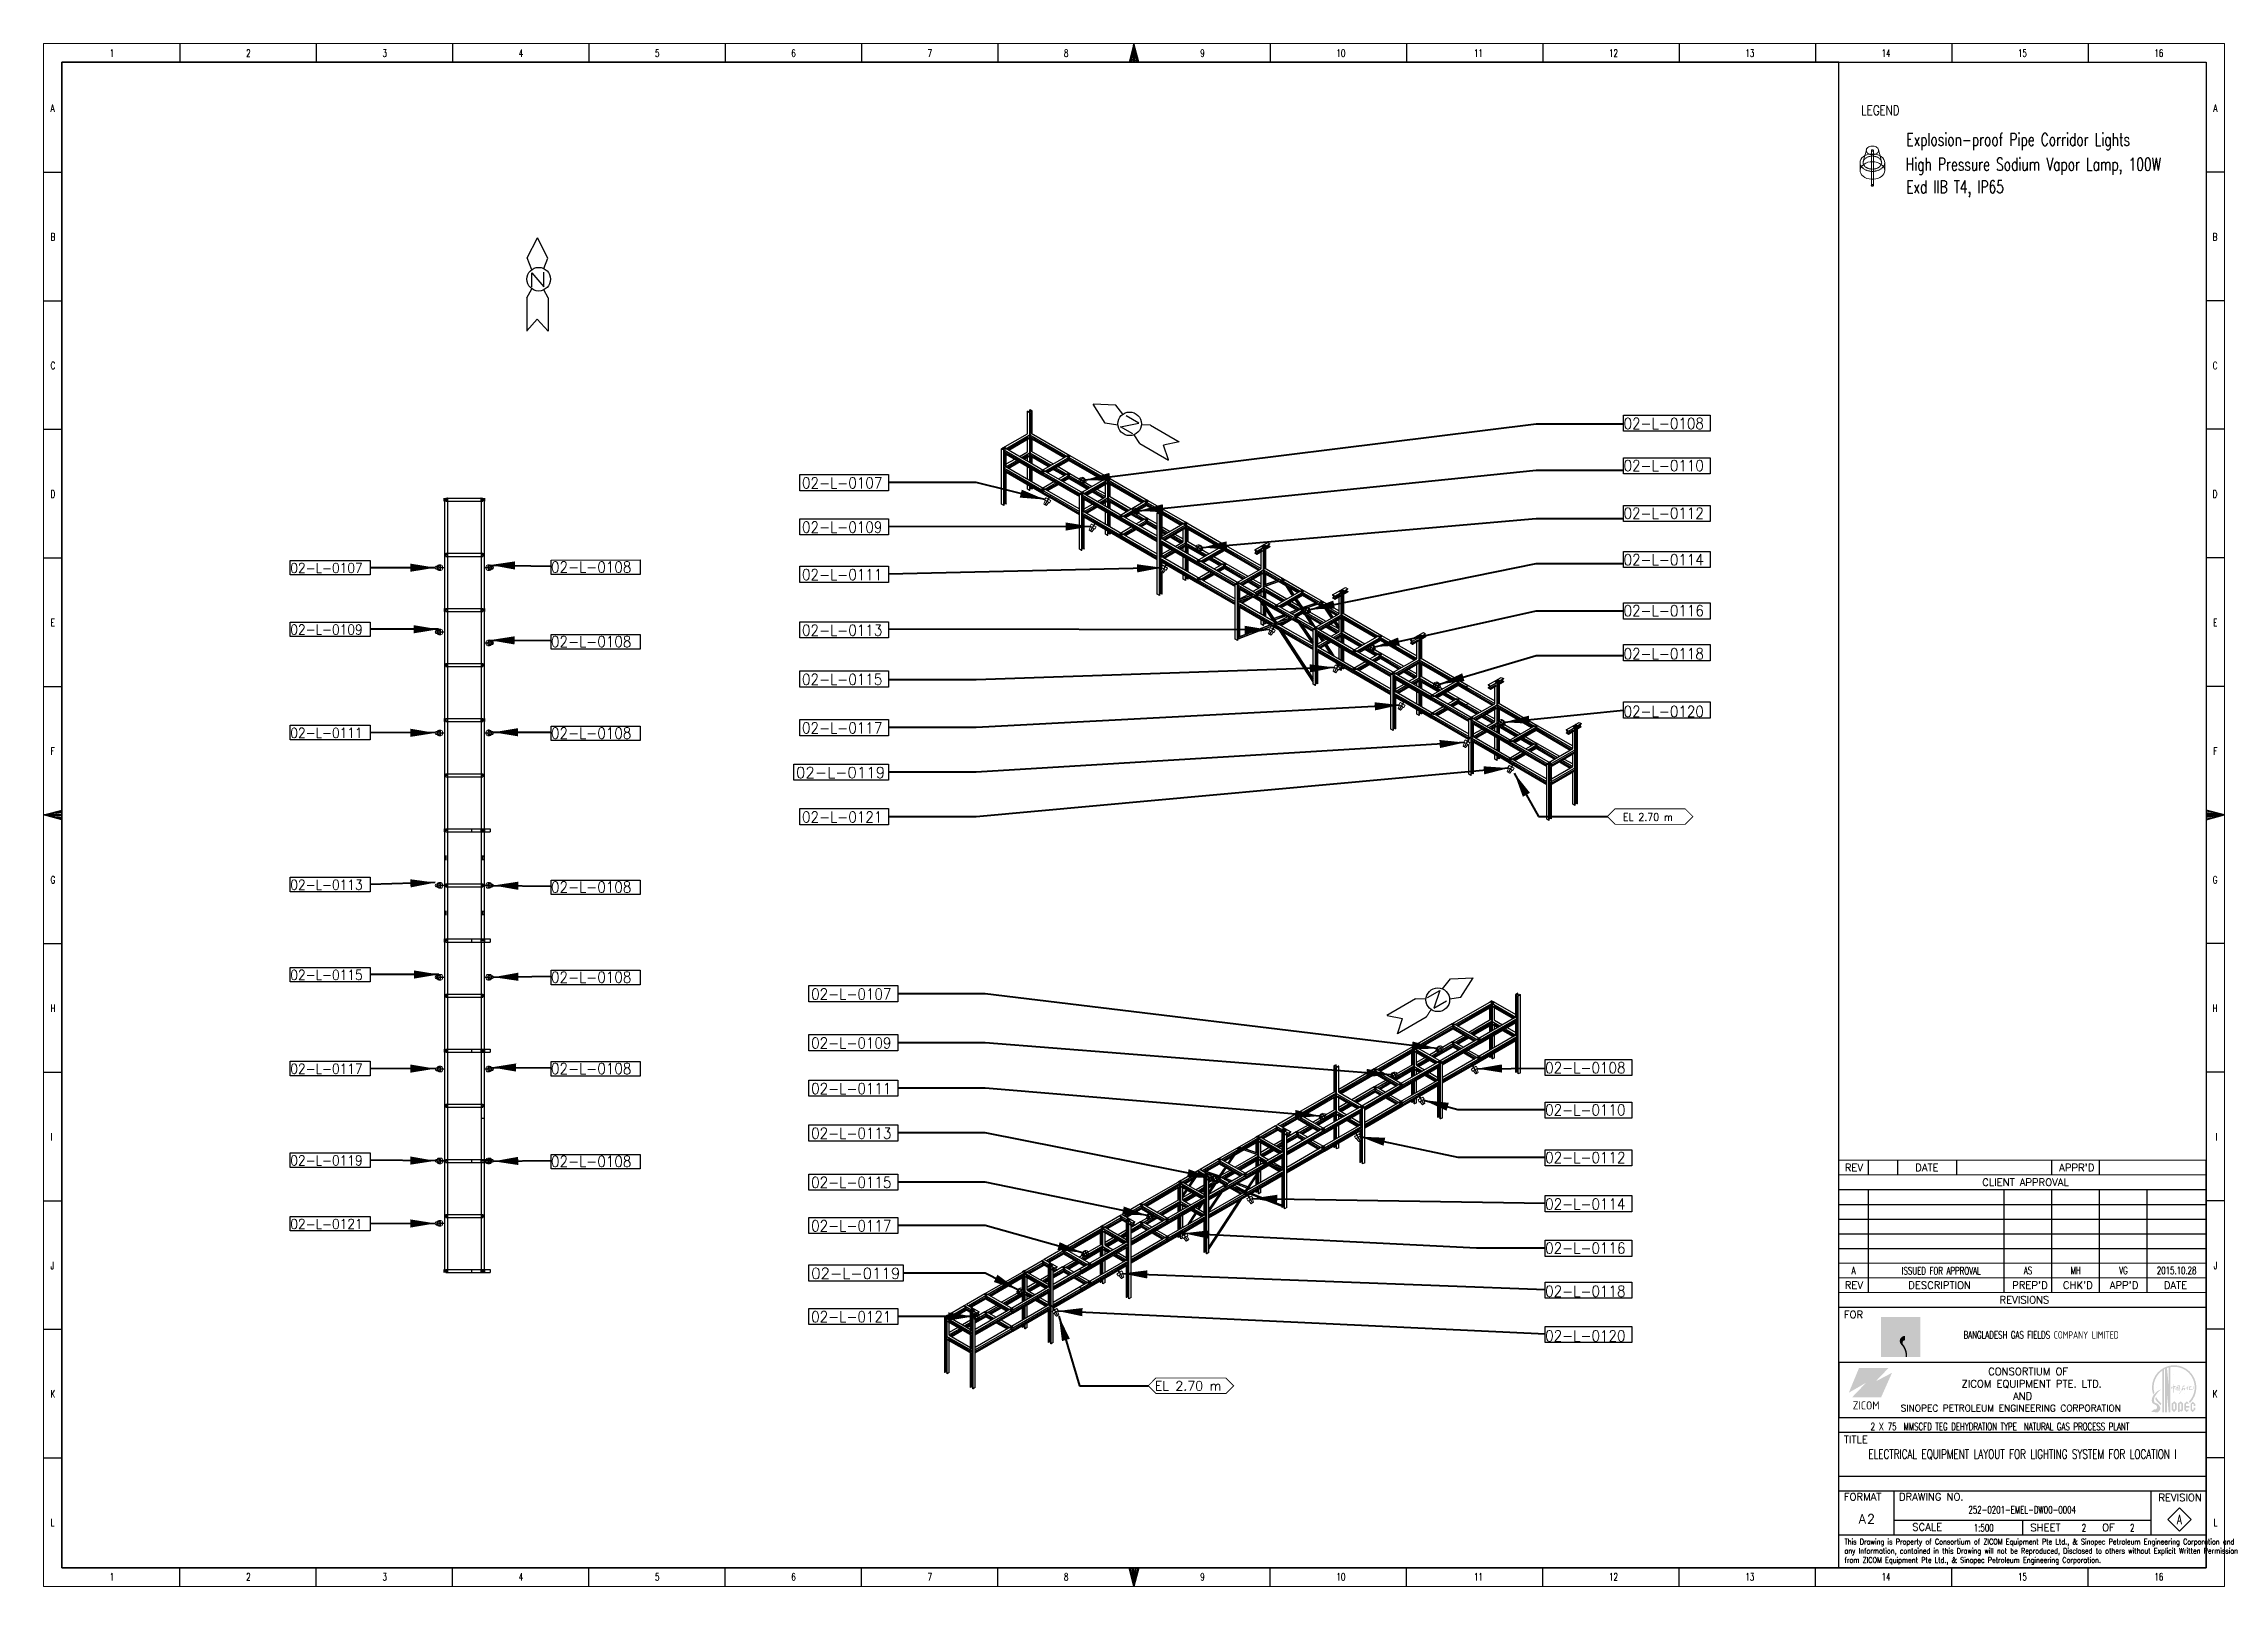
# Model space of a CAD drawing. Header units: inches. Extents: x 9 to 553326, y 5 to 186380.
# Drawn here: x 289738 to 553326, y 5 to 186380 of the extents above; entities that cross this region are included whole.
import ezdxf
from ezdxf.enums import TextEntityAlignment as Align

# ---------------------------------------------------------------- set-up
doc = ezdxf.new("R2010")
doc.units = ezdxf.units.IN
doc.header["$MEASUREMENT"] = 0
for name, pattern in [('LIGHTINGLAYOUTPROGRESSUNIT-EMBED 1_DWG$0$HIDDEN2', [0.1875, 0.125, -0.0625]), ('LIGHTINGLAYOUTPROGRESSUNIT-EMBED 2_DWG$0$HIDDEN2', [0.1875, 0.125, -0.0625]), ('LIGHTINGLAYOUTPROGRESSUNIT-EMBED 3_DWG$0$HIDDEN2', [0.1875, 0.125, -0.0625])]:
    doc.linetypes.add(name, pattern=pattern)
for name, color, linetype in [('_Auto', 7, 'Continuous'), ('Default', 7, 'Continuous'), ('Layer 1', 7, 'Continuous'), ('LGT1', 7, 'Continuous'), ('LIGHTINGLAYOUTPROGRESSUNIT-EMBED 1_DWG$0$DwgTemplate', 7, 'Continuous'), ('LIGHTINGLAYOUTPROGRESSUNIT-EMBED 2_DWG$0$DwgTemplate', 7, 'Continuous'), ('LIGHTINGLAYOUTPROGRESSUNIT-EMBED 3_DWG$0$DwgTemplate', 7, 'Continuous'), ('TEG BORDER', 7, 'Continuous')]:
    doc.layers.add(name, color=color, linetype=linetype)
doc.layers.add('Pipe Rack Lighting', color=1, linetype='Continuous', lineweight=5)
doc.styles.add('1', font='isocp.shx')
doc.styles.add('CJP_坐标', font='txt_qlt.shx', dxfattribs={"width": 0.7, "height": 1.25, "bigfont": 'hztxt.shx'})
doc.styles.add('HZTXT', font='txt_qlt.shx', dxfattribs={"width": 0.7, "bigfont": 'hztxt.shx'})
doc.styles.get("Standard").update_dxf_attribs({"font": 'arial.ttf'})
doc.styles.add('TEG BORDER', font='txt_qlt.shx', dxfattribs={"width": 0.7, "bigfont": 'hztxt.shx'})
doc.dimstyles.new('ANSI_L', dxfattribs={"dimtxt": 0.18, "dimasz": 0.18, "dimexe": 0.18, "dimexo": 0.0625, "dimgap": 0.09, "dimtad": 0, "dimtih": 1, "dimtoh": 1, "dimdec": 4, "dimzin": 0, "dimdsep": 46, "dimtxsty": 'Standard', "dimcen": 0.09, "dimadec": 0, "dimazin": 0, "dimtfac": 1, "dimtdec": 4, "dimtofl": 0, "dimtmove": 0, "dimatfit": 3, "dimfxl": 1, "dimtolj": 1, "dimtzin": 0, "dimarcsym": 0})
doc.dimstyles.new('IED-Dimension-Metric_L', dxfattribs={"dimtxt": 0.18, "dimasz": 0.18, "dimexe": 0.18, "dimexo": 0.0625, "dimgap": 0.09, "dimtad": 0, "dimtih": 1, "dimtoh": 1, "dimdec": 4, "dimzin": 0, "dimdsep": 46, "dimtxsty": 'Standard', "dimcen": 0.09, "dimadec": 0, "dimazin": 0, "dimtfac": 1, "dimtdec": 4, "dimtofl": 0, "dimtmove": 0, "dimatfit": 3, "dimfxl": 1, "dimtolj": 1, "dimtzin": 0, "dimarcsym": 0})

msp = doc.modelspace()

# ---------------------------------------------------------------- texts
at = {"style": 'HZTXT', "width": 0.7}
for s, height, p in [('ELECTRICAL EQUIPMENT LAYOUT FOR LIGHTING SYSTEM FOR LOCATION I', 1109.38, (528920, 15980)), ('252-0201-EMEL-DW00-0004', 887.5, (528886, 9263)), ('A', 1109, (547896, 8086)), ('1:500', 887.5, (524238, 7075)), ('2', 888, (536352, 7075)), ('2', 888, (542187, 7075))]:
    msp.add_text(s, height=height, dxfattribs=at).set_placement(p, align=Align.MIDDLE_CENTER)
at = {"layer": '_Auto', "color": 7, "style": 'HZTXT', "width": 0.9}
for s, height, p in [('02-L-0108', 1331.2, (480708, 139823)), ('02-L-0110', 1331.2, (480708, 134733)), ('02-L-0107', 1331.2, (381407, 132645)), ('02-L-0112', 1331.2, (480708, 128981)), ('02-L-0109', 1331.2, (381407, 127300)), ('02-L-0114', 1331.2, (480708, 123362)), ('02-L-0107', 1199.9, (319551, 122431)), ('02-L-0108', 1331.2, (351070, 122478)), ('02-L-0111', 1331.2, (381407, 121565)), ('02-L-0109', 1199.9, (319551, 114994)), ('02-L-0113', 1331.2, (381407, 114847)), ('02-L-0116', 1331.2, (480708, 117206)), ('02-L-0108', 1331.2, (351070, 113473)), ('02-L-0118', 1331.2, (480708, 112002)), ('02-L-0115', 1331.2, (381407, 108914)), ('02-L-0120', 1331.2, (480708, 105032)), ('02-L-0111', 1199.9, (319551, 102514)), ('02-L-0108', 1331.2, (351070, 102414)), ('02-L-0117', 1331.2, (381407, 103047)), ('02-L-0121', 1331.2, (381407, 92284)), ('02-L-0113', 1199.9, (319551, 84157)), ('02-L-0108', 1331.2, (351070, 83816)), ('02-L-0115', 1199.9, (319551, 73271)), ('02-L-0108', 1331.2, (351070, 72927)), ('02-L-0107', 1331.2, (382508, 70899)), ('02-L-0109', 1331.2, (382508, 64981)), ('02-L-0108', 1331.2, (471231, 61988)), ('02-L-0117', 1199.9, (319551, 61936)), ('02-L-0108', 1331.2, (351070, 61884)), ('02-L-0111', 1331.2, (382508, 59479)), ('02-L-0110', 1331.2, (471231, 56897)), ('02-L-0113', 1331.2, (382508, 54074)), ('02-L-0119', 1199.9, (319551, 50862)), ('02-L-0108', 1331.2, (351070, 50676)), ('02-L-0112', 1331.2, (471231, 51145)), ('02-L-0115', 1331.2, (382508, 48142)), ('02-L-0114', 1331.2, (471231, 45527)), ('02-L-0121', 1199.9, (319551, 43183)), ('02-L-0117', 1331.2, (382508, 42894)), ('02-L-0116', 1331.2, (471231, 40200)), ('02-L-0118', 1331.2, (471231, 34996)), ('02-L-0121', 1331.2, (382508, 31911)), ('02-L-0120', 1331.2, (471231, 29601))]:
    msp.add_text(s, height=height, dxfattribs=at).set_placement(p)
at = {"layer": '_Auto', "color": 7, "style": 'HZTXT'}
for p in [(380675, 97659), (382508, 37152)]:
    msp.add_text('02-L-0119', height=1331.2, dxfattribs=at).set_placement(p)
at = {"layer": 'Default', "color": 7, "style": 'HZTXT', "width": 0.9}
msp.add_text('EL 2.70 m', height=931.9, dxfattribs=at).set_placement((480624, 92488))
at = {"layer": 'Default', "color": 7, "style": 'HZTXT'}
msp.add_text('EL 2.70 m', height=1118.2, dxfattribs=at).set_placement((424042, 23671))
at = {"layer": 'LGT1', "color": 7, "lineweight": -3, "style": 'HZTXT', "width": 0.7}
for s, p in [('Explosion-proof Pipe Corridor Lights ', (514887, 174030)), ('High Pressure Sodium Vapor Lamp, 100W', (514812, 171040)), ('Exd IIB T4, IP65', (514865, 168312))]:
    msp.add_text(s, height=1542.9, dxfattribs=at).set_placement(p)
at = {"layer": 'TEG BORDER', "style": 'HZTXT', "width": 0.7}
for s, height, p in [('A', 888, (508507, 38167)), ('ISSUED FOR APPROVAL', 887.5, (519107, 38131)), ('AS', 887.5, (529585, 38167)), ('MH', 887.5, (535354, 38167)), ('VG', 887.5, (541123, 38167)), ('2015.10.28', 887.5, (547557, 38167))]:
    msp.add_text(s, height=height, dxfattribs=at).set_placement(p, align=Align.MIDDLE_CENTER)

# ---------------------------------------------------------------- blocks, each defined once
blk = doc.blocks.new('SINOPEC LOGO')
at = {"layer": 'TEG BORDER'}
h = blk.add_hatch(color=1, dxfattribs=at)
h.dxf.hatch_style = 1
h.paths.add_polyline_path([(-5, -2.39), (-5.23, -2.92, 0.099423), (-3.62, -4.67), (-3.59, -4.11, -0.100238)])
edge = h.paths.add_edge_path()
edge.add_spline(control_points=[(-3.04, 4.96), (-3.04, 4.96), (-3.03, 4.97), (-3.03, 4.97)], knot_values=[0.518447, 0.518447, 0.518447, 0.518447, 0.528849, 0.528849, 0.528849, 0.528849], degree=3, periodic=0)
edge.add_spline(control_points=[(-2.81, 5.1), (-2.89, 5.05), (-2.96, 5.02), (-3.03, 4.97)], knot_values=[0.528849, 0.528849, 0.528849, 0.528849, 0.666667, 0.666667, 0.666667, 0.666667], degree=3, periodic=0)
edge.add_arc((-0.06, 0.23), 5.59, 114.35674, 122.02967, ccw=False)
edge.add_spline(control_points=[(-2.38, 5.32), (-2.34, 5.34), (-2.29, 5.36), (-2.25, 5.38)], knot_values=[0.181722, 0.181722, 0.181722, 0.181722, 0.220586, 0.220586, 0.220586, 0.220586], degree=3, periodic=0)
edge.add_spline(control_points=[(-2.25, 5.38), (-2.22, 5.39), (-2.19, 5.4), (-2.17, 5.41)], knot_values=[0.220586, 0.220586, 0.220586, 0.220586, 0.243846, 0.243846, 0.243846, 0.243846], degree=3, periodic=0)
edge.add_spline(control_points=[(-2.17, 5.41), (-2.15, 5.42), (-2.14, 5.42), (-2.12, 5.43)], knot_values=[0.243846, 0.243846, 0.243846, 0.243846, 0.256407, 0.256407, 0.256407, 0.256407], degree=3, periodic=0)
edge.add_arc((-0.06, 0.23), 5.59, 104.13884, 111.73074, ccw=False)
edge.add_spline(control_points=[(-1.42, 5.66), (-1.38, 5.67), (-1.33, 5.68), (-1.28, 5.69)], knot_values=[0.608101, 0.608101, 0.608101, 0.608101, 0.651061, 0.651061, 0.651061, 0.651061], degree=3, periodic=0)
edge.add_spline(control_points=[(-1.28, 5.69), (-1.24, 5.7), (-1.21, 5.71), (-1.17, 5.71)], knot_values=[0.651061, 0.651061, 0.651061, 0.651061, 0.681752, 0.681752, 0.681752, 0.681752], degree=3, periodic=0)
edge.add_arc((-0.06, 0.23), 5.59, -44.52704, 101.50969, ccw=False)
edge.add_line((3.93, -3.69), (4.24, -4.02))
edge.add_arc((-0.06, 0.21), 6.04, 315.50355, 558.62016)
edge.add_line((-5.78, -1.71), (-5.46, -1.23))
edge.add_arc((-0.06, 0.23), 5.59, 122.25108, 195.11092, ccw=False)
h = blk.add_hatch(color=5, dxfattribs=at)
h.dxf.hatch_style = 1
edge = h.paths.add_edge_path()
edge.add_spline(control_points=[(-5.31, -2.27), (-5.2, -2.08), (-5.09, -1.9), (-4.97, -1.73)], knot_values=[0.371345, 0.371345, 0.371345, 0.371345, 0.382142, 0.382142, 0.382142, 0.382142], degree=3, periodic=0)
edge.add_spline(control_points=[(-4.97, -1.73), (-4.8, -1.5), (-4.63, -1.27), (-4.43, -1.06)], knot_values=[0.382142, 0.382142, 0.382142, 0.382142, 0.396572, 0.396572, 0.396572, 0.396572], degree=3, periodic=0)
edge.add_spline(control_points=[(-4.43, -1.06), (-4.3, -0.91), (-4.15, -0.77), (-3.99, -0.65)], knot_values=[0.396572, 0.396572, 0.396572, 0.396572, 0.406779, 0.406779, 0.406779, 0.406779], degree=3, periodic=0)
edge.add_spline(control_points=[(-3.99, -0.65), (-3.88, -0.58), (-3.76, -0.51), (-3.65, -0.44)], knot_values=[0.406779, 0.406779, 0.406779, 0.406779, 0.413478, 0.413478, 0.413478, 0.413478], degree=3, periodic=0)
edge.add_spline(control_points=[(-3.65, -0.44), (-3.65, -0.44), (-3.64, -0.43), (-3.64, -0.43)], knot_values=[0.413478, 0.413478, 0.413478, 0.413478, 0.413739, 0.413739, 0.413739, 0.413739], degree=3, periodic=0)
edge.add_spline(control_points=[(-3.64, -0.43), (-3.61, -0.4), (-3.77, -0.44), (-3.83, -0.45)], knot_values=[0.413739, 0.413739, 0.413739, 0.413739, 0.416897, 0.416897, 0.416897, 0.416897], degree=3, periodic=0)
edge.add_spline(control_points=[(-3.83, -0.45), (-3.97, -0.49), (-4.12, -0.52), (-4.25, -0.59)], knot_values=[0.416897, 0.416897, 0.416897, 0.416897, 0.424496, 0.424496, 0.424496, 0.424496], degree=3, periodic=0)
edge.add_spline(control_points=[(-4.25, -0.59), (-4.46, -0.69), (-4.63, -0.82), (-4.81, -0.96)], knot_values=[0.424496, 0.424496, 0.424496, 0.424496, 0.435746, 0.435746, 0.435746, 0.435746], degree=3, periodic=0)
edge.add_spline(control_points=[(-4.81, -0.96), (-5.03, -1.16), (-5.24, -1.35), (-5.43, -1.58)], knot_values=[0.435746, 0.435746, 0.435746, 0.435746, 0.450513, 0.450513, 0.450513, 0.450513], degree=3, periodic=0)
edge.add_spline(control_points=[(-5.43, -1.58), (-5.59, -1.76), (-5.72, -1.95), (-5.84, -2.17)], knot_values=[0.450513, 0.450513, 0.450513, 0.450513, 0.462599, 0.462599, 0.462599, 0.462599], degree=3, periodic=0)
edge.add_spline(control_points=[(-5.84, -2.17), (-5.95, -2.36), (-6.02, -2.56), (-6.08, -2.77)], knot_values=[0.462599, 0.462599, 0.462599, 0.462599, 0.473591, 0.473591, 0.473591, 0.473591], degree=3, periodic=0)
edge.add_spline(control_points=[(-6.08, -2.77), (-6.12, -2.91), (-6.14, -3.06), (-6.15, -3.2)], knot_values=[0.473591, 0.473591, 0.473591, 0.473591, 0.480902, 0.480902, 0.480902, 0.480902], degree=3, periodic=0)
edge.add_spline(control_points=[(-6.15, -3.2), (-6.16, -3.38), (-6.15, -3.56), (-6.11, -3.73)], knot_values=[0.480902, 0.480902, 0.480902, 0.480902, 0.489947, 0.489947, 0.489947, 0.489947], degree=3, periodic=0)
edge.add_spline(control_points=[(-6.11, -3.73), (-6.08, -3.83), (-6.05, -3.91), (-5.98, -3.99)], knot_values=[0.489947, 0.489947, 0.489947, 0.489947, 0.494785, 0.494785, 0.494785, 0.494785], degree=3, periodic=0)
edge.add_spline(control_points=[(-5.98, -3.99), (-5.91, -4.08), (-5.84, -4.14), (-5.75, -4.2)], knot_values=[0.494785, 0.494785, 0.494785, 0.494785, 0.5, 0.5, 0.5, 0.5], degree=3, periodic=0)
edge.add_spline(control_points=[(-5.75, -4.2), (-5.64, -4.26), (-5.52, -4.33), (-5.41, -4.39)], knot_values=[0.5, 0.5, 0.5, 0.5, 0.551101, 0.551101, 0.551101, 0.551101], degree=3, periodic=0)
edge.add_spline(control_points=[(-5.41, -4.39), (-5.28, -4.47), (-5.16, -4.55), (-5.03, -4.62)], knot_values=[0.551101, 0.551101, 0.551101, 0.551101, 0.609581, 0.609581, 0.609581, 0.609581], degree=3, periodic=0)
edge.add_spline(control_points=[(-5.03, -4.62), (-4.92, -4.69), (-4.83, -4.79), (-4.77, -4.91)], knot_values=[0.609581, 0.609581, 0.609581, 0.609581, 0.65984, 0.65984, 0.65984, 0.65984], degree=3, periodic=0)
edge.add_spline(control_points=[(-4.77, -4.91), (-4.75, -4.94), (-4.75, -4.98), (-4.74, -5.02)], knot_values=[0.65984, 0.65984, 0.65984, 0.65984, 0.674235, 0.674235, 0.674235, 0.674235], degree=3, periodic=0)
edge.add_spline(control_points=[(-4.74, -5.02), (-4.73, -5.12), (-4.71, -5.23), (-4.72, -5.34)], knot_values=[0.674235, 0.674235, 0.674235, 0.674235, 0.716277, 0.716277, 0.716277, 0.716277], degree=3, periodic=0)
edge.add_spline(control_points=[(-4.72, -5.34), (-4.72, -5.43), (-4.78, -5.52), (-4.85, -5.6)], knot_values=[0.716277, 0.716277, 0.716277, 0.716277, 0.754274, 0.754274, 0.754274, 0.754274], degree=3, periodic=0)
edge.add_spline(control_points=[(-4.85, -5.6), (-4.93, -5.68), (-5.01, -5.74), (-5.11, -5.76)], knot_values=[0.754274, 0.754274, 0.754274, 0.754274, 0.793996, 0.793996, 0.793996, 0.793996], degree=3, periodic=0)
edge.add_spline(control_points=[(-5.11, -5.76), (-5.17, -5.76), (-5.23, -5.76), (-5.29, -5.76)], knot_values=[0.793996, 0.793996, 0.793996, 0.793996, 0.817301, 0.817301, 0.817301, 0.817301], degree=3, periodic=0)
edge.add_spline(control_points=[(-5.29, -5.76), (-5.37, -5.77), (-5.45, -5.75), (-5.54, -5.76)], knot_values=[0.817301, 0.817301, 0.817301, 0.817301, 0.849908, 0.849908, 0.849908, 0.849908], degree=3, periodic=0)
edge.add_spline(control_points=[(-5.54, -5.76), (-5.54, -5.76), (-5.55, -5.76), (-5.55, -5.76)], knot_values=[0.849908, 0.849908, 0.849908, 0.849908, 0.852511, 0.852511, 0.852511, 0.852511], degree=3, periodic=0)
edge.add_spline(control_points=[(-5.55, -5.76), (-5.83, -6.02), (-6.11, -6.27), (-6.39, -6.52)], knot_values=[0.852511, 0.852511, 0.852511, 0.852511, 0.999992, 0.999992, 0.999992, 0.999992], degree=3, periodic=0)
edge.add_spline(control_points=[(-6.39, -6.52), (-5.74, -6.52), (-5.08, -6.53), (-4.42, -6.53)], knot_values=[0.000011, 0.000011, 0.000011, 0.000011, 0.282273, 0.282273, 0.282273, 0.282273], degree=3, periodic=0)
edge.add_spline(control_points=[(-4.42, -6.53), (-4.36, -6.47), (-4.3, -6.4), (-4.24, -6.33)], knot_values=[0.282273, 0.282273, 0.282273, 0.282273, 0.286842, 0.286842, 0.286842, 0.286842], degree=3, periodic=0)
edge.add_spline(control_points=[(-4.24, -6.33), (-4.16, -6.25), (-4.09, -6.16), (-4.03, -6.07)], knot_values=[0.286842, 0.286842, 0.286842, 0.286842, 0.292521, 0.292521, 0.292521, 0.292521], degree=3, periodic=0)
edge.add_spline(control_points=[(-4.03, -6.07), (-3.99, -6), (-3.96, -5.93), (-3.92, -5.85)], knot_values=[0.292521, 0.292521, 0.292521, 0.292521, 0.296552, 0.296552, 0.296552, 0.296552], degree=3, periodic=0)
edge.add_spline(control_points=[(-3.92, -5.85), (-3.9, -5.8), (-3.88, -5.75), (-3.86, -5.69)], knot_values=[0.296552, 0.296552, 0.296552, 0.296552, 0.299454, 0.299454, 0.299454, 0.299454], degree=3, periodic=0)
edge.add_spline(control_points=[(-3.86, -5.69), (-3.84, -5.61), (-3.84, -5.53), (-3.84, -5.45)], knot_values=[0.299454, 0.299454, 0.299454, 0.299454, 0.303521, 0.303521, 0.303521, 0.303521], degree=3, periodic=0)
edge.add_spline(control_points=[(-3.84, -5.45), (-3.85, -5.35), (-3.86, -5.26), (-3.89, -5.16)], knot_values=[0.303521, 0.303521, 0.303521, 0.303521, 0.308536, 0.308536, 0.308536, 0.308536], degree=3, periodic=0)
edge.add_spline(control_points=[(-3.89, -5.16), (-3.92, -5.06), (-3.96, -4.98), (-4.01, -4.89)], knot_values=[0.308536, 0.308536, 0.308536, 0.308536, 0.313509, 0.313509, 0.313509, 0.313509], degree=3, periodic=0)
edge.add_spline(control_points=[(-4.01, -4.89), (-4.08, -4.78), (-4.15, -4.68), (-4.23, -4.58)], knot_values=[0.313509, 0.313509, 0.313509, 0.313509, 0.319885, 0.319885, 0.319885, 0.319885], degree=3, periodic=0)
edge.add_spline(control_points=[(-4.23, -4.58), (-4.35, -4.43), (-4.48, -4.28), (-4.65, -4.21)], knot_values=[0.319885, 0.319885, 0.319885, 0.319885, 0.329467, 0.329467, 0.329467, 0.329467], degree=3, periodic=0)
edge.add_spline(control_points=[(-4.65, -4.21), (-4.78, -4.15), (-4.92, -4.11), (-5.05, -4.05)], knot_values=[0.329467, 0.329467, 0.329467, 0.329467, 0.336554, 0.336554, 0.336554, 0.336554], degree=3, periodic=0)
edge.add_spline(control_points=[(-5.05, -4.05), (-5.14, -4.02), (-5.23, -3.98), (-5.31, -3.95)], knot_values=[0.336554, 0.336554, 0.336554, 0.336554, 0.341408, 0.341408, 0.341408, 0.341408], degree=3, periodic=0)
edge.add_spline(control_points=[(-5.31, -3.95), (-5.36, -3.93), (-5.4, -3.88), (-5.43, -3.83)], knot_values=[0.341408, 0.341408, 0.341408, 0.341408, 0.34417, 0.34417, 0.34417, 0.34417], degree=3, periodic=0)
edge.add_spline(control_points=[(-5.43, -3.83), (-5.47, -3.77), (-5.49, -3.7), (-5.5, -3.63)], knot_values=[0.34417, 0.34417, 0.34417, 0.34417, 0.347829, 0.347829, 0.347829, 0.347829], degree=3, periodic=0)
edge.add_spline(control_points=[(-5.5, -3.63), (-5.52, -3.53), (-5.53, -3.44), (-5.54, -3.34)], knot_values=[0.347829, 0.347829, 0.347829, 0.347829, 0.352673, 0.352673, 0.352673, 0.352673], degree=3, periodic=0)
edge.add_spline(control_points=[(-5.54, -3.34), (-5.54, -3.24), (-5.54, -3.13), (-5.53, -3.03)], knot_values=[0.352673, 0.352673, 0.352673, 0.352673, 0.357934, 0.357934, 0.357934, 0.357934], degree=3, periodic=0)
edge.add_spline(control_points=[(-5.53, -3.03), (-5.52, -2.92), (-5.51, -2.82), (-5.48, -2.71)], knot_values=[0.357934, 0.357934, 0.357934, 0.357934, 0.363394, 0.363394, 0.363394, 0.363394], degree=3, periodic=0)
edge.add_spline(control_points=[(-5.48, -2.71), (-5.45, -2.56), (-5.38, -2.41), (-5.31, -2.27)], knot_values=[0.363394, 0.363394, 0.363394, 0.363394, 0.371345, 0.371345, 0.371345, 0.371345], degree=3, periodic=0)
edge = h.paths.add_edge_path()
edge.add_spline(control_points=[(-2.81, 5.1), (-2.88, 5.06), (-2.94, 5.02), (-3.01, 4.99)], knot_values=[0.543406, 0.543406, 0.543406, 0.543406, 0.666667, 0.666667, 0.666667, 0.666667], degree=3, periodic=0)
edge.add_arc((-0.06, 0.23), 5.59, 121.7925, 122.25108)
edge.add_spline(control_points=[(-3.04, 4.96), (-3.14, 4.9), (-3.23, 4.84), (-3.32, 4.77)], knot_values=[0.333333, 0.333333, 0.333333, 0.333333, 0.518447, 0.518447, 0.518447, 0.518447], degree=3, periodic=0)
edge.add_spline(control_points=[(-3.32, 4.77), (-3.32, 1), (-3.32, -2.77), (-3.32, -6.54)], knot_values=[0.222222, 0.222222, 0.222222, 0.222222, 0.333333, 0.333333, 0.333333, 0.333333], degree=3, periodic=0)
edge.add_spline(control_points=[(-3.32, -6.54), (-3.15, -6.54), (-2.98, -6.54), (-2.82, -6.54)], knot_values=[0.111111, 0.111111, 0.111111, 0.111111, 0.222222, 0.222222, 0.222222, 0.222222], degree=3, periodic=0)
edge.add_spline(control_points=[(-2.82, -6.54), (-2.82, -2.66), (-2.82, 1.21), (-2.82, 5.09)], knot_values=[0, 0, 0, 0, 0.111111, 0.111111, 0.111111, 0.111111], degree=3, periodic=0)
edge = h.paths.add_edge_path()
edge.add_spline(control_points=[(-1.06, 5.73), (-1.1, 5.72), (-1.14, 5.72), (-1.17, 5.71)], knot_values=[0.681752, 0.681752, 0.681752, 0.681752, 0.714286, 0.714286, 0.714286, 0.714286], degree=3, periodic=0)
edge.add_arc((-0.06, 0.23), 5.59, 101.50969, 104.13884)
edge.add_spline(control_points=[(-1.42, 5.66), (-1.47, 5.64), (-1.51, 5.63), (-1.55, 5.62)], knot_values=[0.571429, 0.571429, 0.571429, 0.571429, 0.608101, 0.608101, 0.608101, 0.608101], degree=3, periodic=0)
edge.add_spline(control_points=[(-1.55, 5.62), (-1.55, 3.97), (-1.55, 2.32), (-1.55, 0.67)], knot_values=[0.428571, 0.428571, 0.428571, 0.428571, 0.571429, 0.571429, 0.571429, 0.571429], degree=3, periodic=0)
edge.add_spline(control_points=[(-1.55, 0.67), (-1.7, 2.27), (-1.86, 3.87), (-2.01, 5.47), (-2.01, 5.47), (-2.01, 5.47), (-2.01, 5.47)], knot_values=[0.285713, 0.285713, 0.285713, 0.285713, 0.357142, 0.357142, 0.357142, 0.428571, 0.428571, 0.428571, 0.428571], degree=3, periodic=0)
edge.add_spline(control_points=[(-2.03, 5.46), (-2.06, 5.45), (-2.09, 5.44), (-2.12, 5.43)], knot_values=[0.897424, 0.897424, 0.897424, 0.897424, 0.985753, 0.985753, 0.985753, 0.985753], degree=3, periodic=0)
edge.add_spline(control_points=[(-2.02, 5.47), (-2.05, 5.45), (-2.09, 5.44), (-2.12, 5.43)], knot_values=[0.256407, 0.256407, 0.256407, 0.256407, 0.283679, 0.283679, 0.283679, 0.283679], degree=3, periodic=0)
edge.add_spline(control_points=[(-2.03, 5.46), (-2.06, 5.45), (-2.09, 5.44), (-2.12, 5.43)], knot_values=[0.897424, 0.897424, 0.897424, 0.897424, 0.985753, 0.985753, 0.985753, 0.985753], degree=3, periodic=0)
edge.add_spline(control_points=[(-2.12, 5.43), (-2.14, 5.42), (-2.15, 5.42), (-2.17, 5.41)], knot_values=[0.243846, 0.243846, 0.243846, 0.243846, 0.256407, 0.256407, 0.256407, 0.256407], degree=3, periodic=0)
edge.add_arc((-0.06, 0.23), 5.59, 111.73074, 114.35674)
edge.add_spline(control_points=[(-2.25, 5.38), (-2.29, 5.36), (-2.34, 5.34), (-2.38, 5.32)], knot_values=[0.181722, 0.181722, 0.181722, 0.181722, 0.220586, 0.220586, 0.220586, 0.220586], degree=3, periodic=0)
edge.add_spline(control_points=[(-2.38, 5.32), (-2.43, 5.3), (-2.47, 5.27), (-2.52, 5.25), (-2.52, 5.25), (-2.52, 5.25), (-2.52, 5.25)], knot_values=[0.142854, 0.142854, 0.142854, 0.142854, 0.162288, 0.162288, 0.162288, 0.181722, 0.181722, 0.181722, 0.181722], degree=3, periodic=0)
edge.add_spline(control_points=[(-2.52, 5.24), (-2.52, 5.23), (-2.52, 5.23), (-2.52, 5.23)], knot_values=[0.142764, 0.142764, 0.142764, 0.142764, 0.142787, 0.142787, 0.142787, 0.142787], degree=3, periodic=0)
edge.add_spline(control_points=[(-2.52, 5.22), (-2.52, 5.21), (-2.52, 5.21), (-2.52, 5.21)], knot_values=[0.142671, 0.142671, 0.142671, 0.142671, 0.142718, 0.142718, 0.142718, 0.142718], degree=3, periodic=0)
edge.add_spline(control_points=[(-2.52, 5.21), (-2.52, 5.2), (-2.52, 5.19), (-2.52, 5.18)], knot_values=[0.142578, 0.142578, 0.142578, 0.142578, 0.142671, 0.142671, 0.142671, 0.142671], degree=3, periodic=0)
edge.add_spline(control_points=[(-2.52, 5.18), (-2.52, 5.18), (-2.52, 5.17), (-2.52, 5.16)], knot_values=[0.142485, 0.142485, 0.142485, 0.142485, 0.142578, 0.142578, 0.142578, 0.142578], degree=3, periodic=0)
edge.add_spline(control_points=[(-2.52, 5.16), (-2.52, 5.14), (-2.52, 5.13), (-2.52, 5.11)], knot_values=[0.142299, 0.142299, 0.142299, 0.142299, 0.142485, 0.142485, 0.142485, 0.142485], degree=3, periodic=0)
edge.add_spline(control_points=[(-2.52, 5.11), (-2.52, 5.1), (-2.52, 5.08), (-2.52, 5.07)], knot_values=[0.142113, 0.142113, 0.142113, 0.142113, 0.142299, 0.142299, 0.142299, 0.142299], degree=3, periodic=0)
edge.add_spline(control_points=[(-2.52, 5.07), (-2.52, 5.04), (-2.52, 5.01), (-2.52, 4.98)], knot_values=[0.141741, 0.141741, 0.141741, 0.141741, 0.142113, 0.142113, 0.142113, 0.142113], degree=3, periodic=0)
edge.add_spline(control_points=[(-2.52, 4.98), (-2.52, 4.88), (-2.52, 4.79), (-2.52, 4.7)], knot_values=[0.140625, 0.140625, 0.140625, 0.140625, 0.141741, 0.141741, 0.141741, 0.141741], degree=3, periodic=0)
edge.add_spline(control_points=[(-2.52, 4.7), (-2.52, 4.64), (-2.52, 4.58), (-2.52, 4.52)], knot_values=[0.139881, 0.139881, 0.139881, 0.139881, 0.140625, 0.140625, 0.140625, 0.140625], degree=3, periodic=0)
edge.add_spline(control_points=[(-2.52, 4.52), (-2.52, 4.39), (-2.52, 4.27), (-2.52, 4.15)], knot_values=[0.138393, 0.138393, 0.138393, 0.138393, 0.139881, 0.139881, 0.139881, 0.139881], degree=3, periodic=0)
edge.add_spline(control_points=[(-2.52, 4.15), (-2.52, 4.02), (-2.52, 3.9), (-2.52, 3.78)], knot_values=[0.136905, 0.136905, 0.136905, 0.136905, 0.138393, 0.138393, 0.138393, 0.138393], degree=3, periodic=0)
edge.add_spline(control_points=[(-2.52, 3.78), (-2.52, 3.53), (-2.52, 3.29), (-2.52, 3.04)], knot_values=[0.133929, 0.133929, 0.133929, 0.133929, 0.136905, 0.136905, 0.136905, 0.136905], degree=3, periodic=0)
edge.add_spline(control_points=[(-2.52, 3.04), (-2.52, 2.8), (-2.52, 2.55), (-2.52, 2.3)], knot_values=[0.130952, 0.130952, 0.130952, 0.130952, 0.133929, 0.133929, 0.133929, 0.133929], degree=3, periodic=0)
edge.add_spline(control_points=[(-2.52, 2.3), (-2.52, 1.81), (-2.52, 1.32), (-2.52, 0.83)], knot_values=[0.125, 0.125, 0.125, 0.125, 0.130952, 0.130952, 0.130952, 0.130952], degree=3, periodic=0)
edge.add_spline(control_points=[(-2.52, 0.83), (-2.52, 0.34), (-2.52, -0.15), (-2.52, -0.64)], knot_values=[0.119048, 0.119048, 0.119048, 0.119048, 0.125, 0.125, 0.125, 0.125], degree=3, periodic=0)
edge.add_spline(control_points=[(-2.52, -0.64), (-2.52, -1.63), (-2.52, -2.61), (-2.52, -3.59)], knot_values=[0.107143, 0.107143, 0.107143, 0.107143, 0.119048, 0.119048, 0.119048, 0.119048], degree=3, periodic=0)
edge.add_spline(control_points=[(-2.52, -3.59), (-2.52, -4.57), (-2.52, -5.56), (-2.52, -6.54), (-2.52, -6.54), (-2.52, -6.54), (-2.52, -6.54)], knot_values=[0.095237, 0.095237, 0.095237, 0.095237, 0.10119, 0.10119, 0.10119, 0.107143, 0.107143, 0.107143, 0.107143], degree=3, periodic=0)
edge.add_spline(control_points=[(-2.51, -6.54), (-2.5, -6.54), (-2.5, -6.54), (-2.5, -6.54)], knot_values=[0.093006, 0.093006, 0.093006, 0.093006, 0.094122, 0.094122, 0.094122, 0.094122], degree=3, periodic=0)
edge.add_spline(control_points=[(-2.5, -6.54), (-2.49, -6.54), (-2.48, -6.54), (-2.47, -6.54)], knot_values=[0.090774, 0.090774, 0.090774, 0.090774, 0.093006, 0.093006, 0.093006, 0.093006], degree=3, periodic=0)
edge.add_spline(control_points=[(-2.47, -6.54), (-2.46, -6.54), (-2.44, -6.54), (-2.43, -6.54)], knot_values=[0.08631, 0.08631, 0.08631, 0.08631, 0.090774, 0.090774, 0.090774, 0.090774], degree=3, periodic=0)
edge.add_spline(control_points=[(-2.43, -6.54), (-2.39, -6.54), (-2.36, -6.54), (-2.33, -6.54)], knot_values=[0.077381, 0.077381, 0.077381, 0.077381, 0.08631, 0.08631, 0.08631, 0.08631], degree=3, periodic=0)
edge.add_spline(control_points=[(-2.33, -6.54), (-2.27, -6.54), (-2.21, -6.54), (-2.14, -6.54)], knot_values=[0.059524, 0.059524, 0.059524, 0.059524, 0.077381, 0.077381, 0.077381, 0.077381], degree=3, periodic=0)
edge.add_spline(control_points=[(-2.14, -6.54), (-2.1, -6.54), (-2.06, -6.54), (-2.02, -6.54), (-2.02, -6.54), (-2.02, -6.54), (-2.02, -6.54)], knot_values=[0.047618, 0.047618, 0.047618, 0.047618, 0.053571, 0.053571, 0.053571, 0.059524, 0.059524, 0.059524, 0.059524], degree=3, periodic=0)
edge.add_spline(control_points=[(-2.02, -6.52), (-2.02, -6.52), (-2.02, -6.51), (-2.02, -6.51)], knot_values=[0.04734, 0.04734, 0.04734, 0.04734, 0.04748, 0.04748, 0.04748, 0.04748], degree=3, periodic=0)
edge.add_spline(control_points=[(-2.02, -6.5), (-2.02, -6.49), (-2.02, -6.49), (-2.02, -6.48)], knot_values=[0.047061, 0.047061, 0.047061, 0.047061, 0.047247, 0.047247, 0.047247, 0.047247], degree=3, periodic=0)
edge.add_spline(control_points=[(-2.02, -6.48), (-2.02, -6.46), (-2.02, -6.44), (-2.02, -6.42)], knot_values=[0.046503, 0.046503, 0.046503, 0.046503, 0.047061, 0.047061, 0.047061, 0.047061], degree=3, periodic=0)
edge.add_spline(control_points=[(-2.02, -6.42), (-2.02, -6.38), (-2.02, -6.35), (-2.02, -6.31)], knot_values=[0.045387, 0.045387, 0.045387, 0.045387, 0.046503, 0.046503, 0.046503, 0.046503], degree=3, periodic=0)
edge.add_spline(control_points=[(-2.02, -6.31), (-2.02, -6.28), (-2.02, -6.25), (-2.02, -6.23)], knot_values=[0.044643, 0.044643, 0.044643, 0.044643, 0.045387, 0.045387, 0.045387, 0.045387], degree=3, periodic=0)
edge.add_spline(control_points=[(-2.02, -6.23), (-2.02, -6.18), (-2.02, -6.13), (-2.02, -6.07)], knot_values=[0.043155, 0.043155, 0.043155, 0.043155, 0.044643, 0.044643, 0.044643, 0.044643], degree=3, periodic=0)
edge.add_spline(control_points=[(-2.02, -6.07), (-2.02, -6.02), (-2.02, -5.97), (-2.02, -5.92)], knot_values=[0.041667, 0.041667, 0.041667, 0.041667, 0.043155, 0.043155, 0.043155, 0.043155], degree=3, periodic=0)
edge.add_spline(control_points=[(-2.02, -5.92), (-2.02, -5.82), (-2.02, -5.71), (-2.02, -5.61)], knot_values=[0.03869, 0.03869, 0.03869, 0.03869, 0.041667, 0.041667, 0.041667, 0.041667], degree=3, periodic=0)
edge.add_spline(control_points=[(-2.02, -5.61), (-2.02, -5.51), (-2.02, -5.4), (-2.02, -5.3)], knot_values=[0.035714, 0.035714, 0.035714, 0.035714, 0.03869, 0.03869, 0.03869, 0.03869], degree=3, periodic=0)
edge.add_spline(control_points=[(-2.02, -5.3), (-2.02, -5.09), (-2.02, -4.89), (-2.02, -4.68)], knot_values=[0.029762, 0.029762, 0.029762, 0.029762, 0.035714, 0.035714, 0.035714, 0.035714], degree=3, periodic=0)
edge.add_spline(control_points=[(-2.02, -4.68), (-2.02, -4.47), (-2.02, -4.27), (-2.02, -4.06)], knot_values=[0.02381, 0.02381, 0.02381, 0.02381, 0.029762, 0.029762, 0.029762, 0.029762], degree=3, periodic=0)
edge.add_spline(control_points=[(-2.02, -4.06), (-2.02, -3.65), (-2.02, -3.23), (-2.02, -2.82)], knot_values=[0.011905, 0.011905, 0.011905, 0.011905, 0.02381, 0.02381, 0.02381, 0.02381], degree=3, periodic=0)
edge.add_spline(control_points=[(-2.02, -2.82), (-2.02, -2.41), (-2.02, -2), (-2.02, -1.58)], knot_values=[0, 0, 0, 0, 0.011905, 0.011905, 0.011905, 0.011905], degree=3, periodic=0)
edge.add_spline(control_points=[(-2.02, -1.58), (-1.86, -3.23), (-1.7, -4.89), (-1.55, -6.54)], knot_values=[0.857143, 0.857143, 0.857143, 0.857143, 1, 1, 1, 1], degree=3, periodic=0)
edge.add_spline(control_points=[(-1.55, -6.54), (-1.39, -6.54), (-1.22, -6.54), (-1.06, -6.54)], knot_values=[0.785714, 0.785714, 0.785714, 0.785714, 0.857143, 0.857143, 0.857143, 0.857143], degree=3, periodic=0)
edge.add_spline(control_points=[(-1.06, -6.54), (-1.06, -2.45), (-1.06, 1.64), (-1.06, 5.73)], knot_values=[0.714286, 0.714286, 0.714286, 0.714286, 0.785714, 0.785714, 0.785714, 0.785714], degree=3, periodic=0)
h.paths.add_polyline_path([(0.65, -4.19), (-0.01, -3.56), (-0.75, -4.19), (-0.75, -5.91), (-0.1, -6.52), (0.65, -5.78)])
h.paths.add_polyline_path([(0.17, -5.8), (-0.28, -5.8), (-0.28, -4.24), (0.17, -4.24)], flags=16)
h.paths.add_polyline_path([(2.38, -4.2), (1.69, -3.56), (0.99, -4.17), (0.99, -6.51), (1.45, -6.51), (1.45, -5.97), (1.9, -6.39), (2.38, -5.96)])
h.paths.add_polyline_path([(1.44, -4.24), (1.9, -4.24), (1.9, -5.81), (1.44, -5.81)], flags=16)
h.paths.add_polyline_path([(3.16, -5.34), (4.07, -5.34), (4.07, -4.82), (3.16, -4.82), (3.16, -4.23), (4.06, -4.23), (3.41, -3.58), (2.7, -4.24), (2.7, -5.91), (3.36, -6.49), (4.03, -5.88), (3.16, -5.88)])
h.paths.add_polyline_path([(4.83, -4.27), (5.25, -4.27), (5.25, -4.83), (5.68, -4.83), (5.68, -4.28), (5.03, -3.65), (4.42, -4.28), (4.42, -5.97), (4.99, -6.49), (5.67, -5.85), (5.67, -5.34), (5.23, -5.34), (5.23, -5.89), (4.83, -5.89)])
edge = h.paths.add_edge_path()
edge.add_spline(control_points=[(0.06, 0.01), (0.06, 0), (0.06, -0.01), (0.06, -0.02)], knot_values=[0.734322, 0.734322, 0.734322, 0.734322, 0.745713, 0.745713, 0.745713, 0.745713], degree=3, periodic=0)
edge.add_spline(control_points=[(0.06, 0.01), (0.05, 0.01), (0.05, 0.01), (0.05, 0.02)], knot_values=[0.745713, 0.745713, 0.745713, 0.745713, 0.752085, 0.752085, 0.752085, 0.752085], degree=3, periodic=0)
edge.add_spline(control_points=[(0.05, 0.02), (0.04, 0.03), (0.04, 0.04), (0.03, 0.05)], knot_values=[0.752085, 0.752085, 0.752085, 0.752085, 0.768, 0.768, 0.768, 0.768], degree=3, periodic=0)
edge.add_spline(control_points=[(0.03, 0.05), (0.02, 0.06), (0.02, 0.08), (0.01, 0.1)], knot_values=[0.768, 0.768, 0.768, 0.768, 0.79636, 0.79636, 0.79636, 0.79636], degree=3, periodic=0)
edge.add_spline(control_points=[(-0.01, 0.12), (0, 0.12), (0, 0.11), (0.01, 0.1)], knot_values=[0.79636, 0.79636, 0.79636, 0.79636, 0.811282, 0.811282, 0.811282, 0.811282], degree=3, periodic=0)
edge.add_spline(control_points=[(-0.01, 0.14), (-0.01, 0.15), (0, 0.17), (0.01, 0.18)], knot_values=[0.819788, 0.819788, 0.819788, 0.819788, 0.839946, 0.839946, 0.839946, 0.839946], degree=3, periodic=0)
edge.add_spline(control_points=[(0.01, 0.18), (0.02, 0.2), (0.03, 0.21), (0.05, 0.23)], knot_values=[0.839946, 0.839946, 0.839946, 0.839946, 0.870707, 0.870707, 0.870707, 0.870707], degree=3, periodic=0)
edge.add_spline(control_points=[(0.05, 0.23), (0.07, 0.25), (0.09, 0.27), (0.12, 0.29)], knot_values=[0.870707, 0.870707, 0.870707, 0.870707, 0.91709, 0.91709, 0.91709, 0.91709], degree=3, periodic=0)
edge.add_spline(control_points=[(0.12, 0.29), (0.15, 0.3), (0.18, 0.31), (0.21, 0.32)], knot_values=[0.91709, 0.91709, 0.91709, 0.91709, 0.962009, 0.962009, 0.962009, 0.962009], degree=3, periodic=0)
edge.add_spline(control_points=[(0.21, 0.32), (0.22, 0.32), (0.23, 0.31), (0.25, 0.32)], knot_values=[0.962009, 0.962009, 0.962009, 0.962009, 0.98036, 0.98036, 0.98036, 0.98036], degree=3, periodic=0)
edge.add_spline(control_points=[(0.25, 0.32), (0.25, 0.32), (0.25, 0.32), (0.25, 0.33)], knot_values=[0.98036, 0.98036, 0.98036, 0.98036, 0.985079, 0.985079, 0.985079, 0.985079], degree=3, periodic=0)
edge.add_spline(control_points=[(0.25, 0.33), (0.26, 0.34), (0.26, 0.35), (0.27, 0.35)], knot_values=[0.985079, 0.985079, 0.985079, 0.985079, 1, 1, 1, 1], degree=3, periodic=0)
edge.add_spline(control_points=[(0.29, 0.39), (0.29, 0.38), (0.28, 0.37), (0.27, 0.35)], knot_values=[0, 0, 0, 0, 1, 1, 1, 1], degree=3, periodic=0)
edge.add_spline(control_points=[(0.29, 0.39), (0.3, 0.4), (0.31, 0.4), (0.32, 0.42)], knot_values=[0, 0, 0, 0, 0.028593, 0.028593, 0.028593, 0.028593], degree=3, periodic=0)
edge.add_spline(control_points=[(0.32, 0.42), (0.33, 0.43), (0.32, 0.45), (0.32, 0.47)], knot_values=[0.028593, 0.028593, 0.028593, 0.028593, 0.06903, 0.06903, 0.06903, 0.06903], degree=3, periodic=0)
edge.add_spline(control_points=[(0.32, 0.47), (0.32, 0.49), (0.33, 0.5), (0.33, 0.52)], knot_values=[0.06903, 0.06903, 0.06903, 0.06903, 0.112402, 0.112402, 0.112402, 0.112402], degree=3, periodic=0)
edge.add_spline(control_points=[(0.33, 0.52), (0.33, 0.54), (0.3, 0.56), (0.28, 0.57)], knot_values=[0.112402, 0.112402, 0.112402, 0.112402, 0.161853, 0.161853, 0.161853, 0.161853], degree=3, periodic=0)
edge.add_spline(control_points=[(0.28, 0.57), (0.26, 0.58), (0.24, 0.58), (0.22, 0.58)], knot_values=[0.161853, 0.161853, 0.161853, 0.161853, 0.21408, 0.21408, 0.21408, 0.21408], degree=3, periodic=0)
edge.add_spline(control_points=[(0.22, 0.58), (0.19, 0.58), (0.15, 0.59), (0.12, 0.59)], knot_values=[0.21408, 0.21408, 0.21408, 0.21408, 0.289586, 0.289586, 0.289586, 0.289586], degree=3, periodic=0)
edge.add_spline(control_points=[(0.12, 0.59), (0.1, 0.59), (0.07, 0.58), (0.04, 0.58)], knot_values=[0.289586, 0.289586, 0.289586, 0.289586, 0.354644, 0.354644, 0.354644, 0.354644], degree=3, periodic=0)
edge.add_spline(control_points=[(0.04, 0.58), (0.01, 0.57), (-0.01, 0.57), (-0.04, 0.56)], knot_values=[0.354644, 0.354644, 0.354644, 0.354644, 0.417438, 0.417438, 0.417438, 0.417438], degree=3, periodic=0)
edge.add_spline(control_points=[(-0.13, 0.56), (-0.1, 0.55), (-0.07, 0.56), (-0.04, 0.56)], knot_values=[0.417438, 0.417438, 0.417438, 0.417438, 0.490113, 0.490113, 0.490113, 0.490113], degree=3, periodic=0)
edge.add_spline(control_points=[(-0.15, 0.57), (-0.14, 0.57), (-0.14, 0.56), (-0.13, 0.56)], knot_values=[0.490113, 0.490113, 0.490113, 0.490113, 0.505797, 0.505797, 0.505797, 0.505797], degree=3, periodic=0)
edge.add_spline(control_points=[(-0.17, 0.62), (-0.17, 0.6), (-0.16, 0.59), (-0.16, 0.58)], knot_values=[0.517209, 0.517209, 0.517209, 0.517209, 0.545291, 0.545291, 0.545291, 0.545291], degree=3, periodic=0)
edge.add_spline(control_points=[(-0.17, 0.62), (-0.17, 0.63), (-0.18, 0.65), (-0.18, 0.67)], knot_values=[0.545291, 0.545291, 0.545291, 0.545291, 0.591333, 0.591333, 0.591333, 0.591333], degree=3, periodic=0)
edge.add_spline(control_points=[(-0.18, 0.67), (-0.17, 0.74), (-0.17, 0.8), (-0.17, 0.87)], knot_values=[0.591333, 0.591333, 0.591333, 0.591333, 0.744865, 0.744865, 0.744865, 0.744865], degree=3, periodic=0)
edge.add_spline(control_points=[(-0.17, 0.87), (-0.16, 0.93), (-0.16, 0.99), (-0.16, 1.05)], knot_values=[0.744865, 0.744865, 0.744865, 0.744865, 0.887653, 0.887653, 0.887653, 0.887653], degree=3, periodic=0)
edge.add_spline(control_points=[(-0.16, 1.05), (-0.15, 1.08), (-0.15, 1.1), (-0.16, 1.12)], knot_values=[0.887653, 0.887653, 0.887653, 0.887653, 0.944138, 0.944138, 0.944138, 0.944138], degree=3, periodic=0)
edge.add_spline(control_points=[(-0.16, 1.12), (-0.16, 1.13), (-0.16, 1.15), (-0.17, 1.15)], knot_values=[0.944138, 0.944138, 0.944138, 0.944138, 0.967277, 0.967277, 0.967277, 0.967277], degree=3, periodic=0)
edge.add_spline(control_points=[(-0.17, 1.15), (-0.19, 1.15), (-0.2, 1.15), (-0.21, 1.15)], knot_values=[0.967277, 0.967277, 0.967277, 0.967277, 1, 1, 1, 1], degree=3, periodic=0)
edge.add_spline(control_points=[(-0.21, 1.15), (-0.23, 1.14), (-0.25, 1.13), (-0.27, 1.11)], knot_values=[0, 0, 0, 0, 0.614818, 0.614818, 0.614818, 0.614818], degree=3, periodic=0)
edge.add_spline(control_points=[(-0.27, 1.11), (-0.28, 1.1), (-0.28, 1.09), (-0.29, 1.08)], knot_values=[0.614818, 0.614818, 0.614818, 0.614818, 1, 1, 1, 1], degree=3, periodic=0)
edge.add_line((-0.29, 1.08), (-0.29, 1.08))
edge.add_spline(control_points=[(-0.29, 1.08), (-0.29, 0.89), (-0.29, 0.71), (-0.29, 0.53)], knot_values=[0, 0, 0, 0, 0.27931, 0.27931, 0.27931, 0.27931], degree=3, periodic=0)
edge.add_spline(control_points=[(-0.29, 0.53), (-0.29, 0.53), (-0.29, 0.53), (-0.29, 0.53)], knot_values=[0.27931, 0.27931, 0.27931, 0.27931, 0.283237, 0.283237, 0.283237, 0.283237], degree=3, periodic=0)
edge.add_spline(control_points=[(-0.31, 0.5), (-0.3, 0.51), (-0.3, 0.52), (-0.29, 0.53)], knot_values=[0.283237, 0.283237, 0.283237, 0.283237, 0.2974, 0.2974, 0.2974, 0.2974], degree=3, periodic=0)
edge.add_spline(control_points=[(-0.31, 0.5), (-0.32, 0.49), (-0.34, 0.49), (-0.35, 0.47)], knot_values=[0.2974, 0.2974, 0.2974, 0.2974, 0.325725, 0.325725, 0.325725, 0.325725], degree=3, periodic=0)
edge.add_spline(control_points=[(-0.35, 0.47), (-0.37, 0.46), (-0.39, 0.44), (-0.41, 0.43)], knot_values=[0.325725, 0.325725, 0.325725, 0.325725, 0.361768, 0.361768, 0.361768, 0.361768], degree=3, periodic=0)
edge.add_spline(control_points=[(-0.41, 0.43), (-0.45, 0.4), (-0.49, 0.38), (-0.53, 0.35)], knot_values=[0.361768, 0.361768, 0.361768, 0.361768, 0.438297, 0.438297, 0.438297, 0.438297], degree=3, periodic=0)
edge.add_spline(control_points=[(-0.53, 0.35), (-0.54, 0.34), (-0.55, 0.33), (-0.56, 0.33)], knot_values=[0.438297, 0.438297, 0.438297, 0.438297, 0.455863, 0.455863, 0.455863, 0.455863], degree=3, periodic=0)
edge.add_spline(control_points=[(-0.56, 0.33), (-0.57, 0.32), (-0.57, 0.31), (-0.58, 0.31)], knot_values=[0.455863, 0.455863, 0.455863, 0.455863, 0.469583, 0.469583, 0.469583, 0.469583], degree=3, periodic=0)
edge.add_spline(control_points=[(-0.59, 0.31), (-0.58, 0.31), (-0.58, 0.3), (-0.58, 0.31)], knot_values=[0.469583, 0.469583, 0.469583, 0.469583, 0.475917, 0.475917, 0.475917, 0.475917], degree=3, periodic=0)
edge.add_spline(control_points=[(-0.6, 0.31), (-0.59, 0.3), (-0.59, 0.31), (-0.59, 0.31)], knot_values=[0.475917, 0.475917, 0.475917, 0.475917, 0.48225, 0.48225, 0.48225, 0.48225], degree=3, periodic=0)
edge.add_spline(control_points=[(-0.6, 0.31), (-0.6, 0.31), (-0.6, 0.32), (-0.6, 0.33)], knot_values=[0.48225, 0.48225, 0.48225, 0.48225, 0.492935, 0.492935, 0.492935, 0.492935], degree=3, periodic=0)
edge.add_spline(control_points=[(-0.6, 0.33), (-0.6, 0.35), (-0.6, 0.36), (-0.61, 0.38)], knot_values=[0.492935, 0.492935, 0.492935, 0.492935, 0.521096, 0.521096, 0.521096, 0.521096], degree=3, periodic=0)
edge.add_spline(control_points=[(-0.61, 0.38), (-0.61, 0.39), (-0.61, 0.39), (-0.61, 0.4)], knot_values=[0.521096, 0.521096, 0.521096, 0.521096, 0.530556, 0.530556, 0.530556, 0.530556], degree=3, periodic=0)
edge.add_spline(control_points=[(-0.61, 0.4), (-0.62, 0.41), (-0.62, 0.42), (-0.63, 0.43)], knot_values=[0.530556, 0.530556, 0.530556, 0.530556, 0.548122, 0.548122, 0.548122, 0.548122], degree=3, periodic=0)
edge.add_spline(control_points=[(-0.63, 0.43), (-0.64, 0.43), (-0.65, 0.44), (-0.66, 0.44)], knot_values=[0.548122, 0.548122, 0.548122, 0.548122, 0.563131, 0.563131, 0.563131, 0.563131], degree=3, periodic=0)
edge.add_spline(control_points=[(-0.66, 0.44), (-0.67, 0.43), (-0.68, 0.43), (-0.69, 0.42)], knot_values=[0.563131, 0.563131, 0.563131, 0.563131, 0.579703, 0.579703, 0.579703, 0.579703], degree=3, periodic=0)
edge.add_spline(control_points=[(-0.69, 0.42), (-0.71, 0.4), (-0.73, 0.39), (-0.75, 0.37)], knot_values=[0.579703, 0.579703, 0.579703, 0.579703, 0.61976, 0.61976, 0.61976, 0.61976], degree=3, periodic=0)
edge.add_spline(control_points=[(-0.75, 0.37), (-0.77, 0.35), (-0.78, 0.33), (-0.79, 0.31)], knot_values=[0.61976, 0.61976, 0.61976, 0.61976, 0.656816, 0.656816, 0.656816, 0.656816], degree=3, periodic=0)
edge.add_spline(control_points=[(-0.79, 0.31), (-0.79, 0.29), (-0.8, 0.27), (-0.8, 0.25)], knot_values=[0.656816, 0.656816, 0.656816, 0.656816, 0.685788, 0.685788, 0.685788, 0.685788], degree=3, periodic=0)
edge.add_spline(control_points=[(-0.8, 0.25), (-0.81, 0.23), (-0.81, 0.2), (-0.81, 0.18)], knot_values=[0.685788, 0.685788, 0.685788, 0.685788, 0.726532, 0.726532, 0.726532, 0.726532], degree=3, periodic=0)
edge.add_spline(control_points=[(-0.81, 0.18), (-0.81, 0.16), (-0.82, 0.15), (-0.83, 0.13)], knot_values=[0.726532, 0.726532, 0.726532, 0.726532, 0.750999, 0.750999, 0.750999, 0.750999], degree=3, periodic=0)
edge.add_spline(control_points=[(-0.83, 0.13), (-0.84, 0.12), (-0.85, 0.11), (-0.86, 0.09)], knot_values=[0.750999, 0.750999, 0.750999, 0.750999, 0.775966, 0.775966, 0.775966, 0.775966], degree=3, periodic=0)
edge.add_spline(control_points=[(-0.86, 0.09), (-0.87, 0.08), (-0.87, 0.06), (-0.87, 0.04)], knot_values=[0.775966, 0.775966, 0.775966, 0.775966, 0.804562, 0.804562, 0.804562, 0.804562], degree=3, periodic=0)
edge.add_spline(control_points=[(-0.87, 0.04), (-0.87, 0.02), (-0.87, 0), (-0.87, -0.02)], knot_values=[0.804562, 0.804562, 0.804562, 0.804562, 0.832668, 0.832668, 0.832668, 0.832668], degree=3, periodic=0)
edge.add_spline(control_points=[(-0.87, -0.02), (-0.87, -0.03), (-0.86, -0.04), (-0.86, -0.05)], knot_values=[0.832668, 0.832668, 0.832668, 0.832668, 0.849968, 0.849968, 0.849968, 0.849968], degree=3, periodic=0)
edge.add_spline(control_points=[(-0.86, -0.05), (-0.85, -0.06), (-0.84, -0.07), (-0.83, -0.08)], knot_values=[0.849968, 0.849968, 0.849968, 0.849968, 0.871411, 0.871411, 0.871411, 0.871411], degree=3, periodic=0)
edge.add_spline(control_points=[(-0.83, -0.08), (-0.82, -0.1), (-0.8, -0.12), (-0.79, -0.13)], knot_values=[0.871411, 0.871411, 0.871411, 0.871411, 0.906279, 0.906279, 0.906279, 0.906279], degree=3, periodic=0)
edge.add_spline(control_points=[(-0.79, -0.13), (-0.77, -0.15), (-0.72, -0.16), (-0.71, -0.14)], knot_values=[0.906279, 0.906279, 0.906279, 0.906279, 0.944965, 0.944965, 0.944965, 0.944965], degree=3, periodic=0)
edge.add_spline(control_points=[(-0.71, -0.14), (-0.71, -0.13), (-0.71, -0.13), (-0.7, -0.12)], knot_values=[0.944965, 0.944965, 0.944965, 0.944965, 0.95282, 0.95282, 0.95282, 0.95282], degree=3, periodic=0)
edge.add_spline(control_points=[(-0.69, -0.11), (-0.69, -0.1), (-0.7, -0.09), (-0.69, -0.09)], knot_values=[0.963063, 0.963063, 0.963063, 0.963063, 0.973603, 0.973603, 0.973603, 0.973603], degree=3, periodic=0)
edge.add_spline(control_points=[(-0.69, -0.09), (-0.69, -0.08), (-0.68, -0.07), (-0.68, -0.06)], knot_values=[0.973603, 0.973603, 0.973603, 0.973603, 0.989315, 0.989315, 0.989315, 0.989315], degree=3, periodic=0)
edge.add_spline(control_points=[(-0.68, -0.06), (-0.68, -0.05), (-0.68, -0.04), (-0.68, -0.04)], knot_values=[0.989315, 0.989315, 0.989315, 0.989315, 1, 1, 1, 1], degree=3, periodic=0)
edge.add_spline(control_points=[(-0.68, -0.04), (-0.67, -0.02), (-0.66, -0.01), (-0.66, 0)], knot_values=[0, 0, 0, 0, 0.021018, 0.021018, 0.021018, 0.021018], degree=3, periodic=0)
edge.add_spline(control_points=[(-0.66, 0), (-0.65, 0.03), (-0.64, 0.06), (-0.63, 0.08)], knot_values=[0.021018, 0.021018, 0.021018, 0.021018, 0.057691, 0.057691, 0.057691, 0.057691], degree=3, periodic=0)
edge.add_spline(control_points=[(-0.63, 0.08), (-0.62, 0.1), (-0.6, 0.1), (-0.59, 0.12)], knot_values=[0.057691, 0.057691, 0.057691, 0.057691, 0.082061, 0.082061, 0.082061, 0.082061], degree=3, periodic=0)
edge.add_spline(control_points=[(-0.59, 0.12), (-0.58, 0.13), (-0.57, 0.15), (-0.56, 0.17)], knot_values=[0.082061, 0.082061, 0.082061, 0.082061, 0.109014, 0.109014, 0.109014, 0.109014], degree=3, periodic=0)
edge.add_spline(control_points=[(-0.56, 0.17), (-0.54, 0.19), (-0.51, 0.2), (-0.48, 0.22)], knot_values=[0.109014, 0.109014, 0.109014, 0.109014, 0.150373, 0.150373, 0.150373, 0.150373], degree=3, periodic=0)
edge.add_spline(control_points=[(-0.48, 0.22), (-0.45, 0.24), (-0.43, 0.26), (-0.39, 0.27)], knot_values=[0.150373, 0.150373, 0.150373, 0.150373, 0.19876, 0.19876, 0.19876, 0.19876], degree=3, periodic=0)
edge.add_spline(control_points=[(-0.35, 0.28), (-0.36, 0.28), (-0.38, 0.28), (-0.39, 0.27)], knot_values=[0.19876, 0.19876, 0.19876, 0.19876, 0.218138, 0.218138, 0.218138, 0.218138], degree=3, periodic=0)
edge.add_spline(control_points=[(-0.32, 0.28), (-0.33, 0.28), (-0.34, 0.28), (-0.35, 0.28)], knot_values=[0.218138, 0.218138, 0.218138, 0.218138, 0.233882, 0.233882, 0.233882, 0.233882], degree=3, periodic=0)
edge.add_spline(control_points=[(-0.32, 0.28), (-0.31, 0.28), (-0.31, 0.27), (-0.31, 0.27)], knot_values=[0.233882, 0.233882, 0.233882, 0.233882, 0.240528, 0.240528, 0.240528, 0.240528], degree=3, periodic=0)
edge.add_spline(control_points=[(-0.31, 0.27), (-0.31, 0.26), (-0.31, 0.25), (-0.31, 0.24)], knot_values=[0.240528, 0.240528, 0.240528, 0.240528, 0.255502, 0.255502, 0.255502, 0.255502], degree=3, periodic=0)
edge.add_spline(control_points=[(-0.31, 0.24), (-0.3, 0.21), (-0.3, 0.19), (-0.3, 0.17)], knot_values=[0.255502, 0.255502, 0.255502, 0.255502, 0.286196, 0.286196, 0.286196, 0.286196], degree=3, periodic=0)
edge.add_spline(control_points=[(-0.31, 0.11), (-0.31, 0.13), (-0.3, 0.15), (-0.3, 0.17)], knot_values=[0.286196, 0.286196, 0.286196, 0.286196, 0.311781, 0.311781, 0.311781, 0.311781], degree=3, periodic=0)
edge.add_spline(control_points=[(-0.32, 0.1), (-0.33, 0.07), (-0.35, 0.04), (-0.37, 0.02)], knot_values=[0.319682, 0.319682, 0.319682, 0.319682, 0.364487, 0.364487, 0.364487, 0.364487], degree=3, periodic=0)
edge.add_spline(control_points=[(-0.37, 0.02), (-0.39, 0), (-0.42, -0.02), (-0.44, -0.03)], knot_values=[0.364487, 0.364487, 0.364487, 0.364487, 0.401194, 0.401194, 0.401194, 0.401194], degree=3, periodic=0)
edge.add_spline(control_points=[(-0.44, -0.03), (-0.45, -0.05), (-0.48, -0.06), (-0.48, -0.08)], knot_values=[0.401194, 0.401194, 0.401194, 0.401194, 0.42891, 0.42891, 0.42891, 0.42891], degree=3, periodic=0)
edge.add_spline(control_points=[(-0.48, -0.08), (-0.48, -0.08), (-0.48, -0.09), (-0.48, -0.09)], knot_values=[0.42891, 0.42891, 0.42891, 0.42891, 0.433609, 0.433609, 0.433609, 0.433609], degree=3, periodic=0)
edge.add_spline(control_points=[(-0.48, -0.09), (-0.48, -0.11), (-0.48, -0.13), (-0.48, -0.14)], knot_values=[0.433609, 0.433609, 0.433609, 0.433609, 0.458675, 0.458675, 0.458675, 0.458675], degree=3, periodic=0)
edge.add_spline(control_points=[(-0.47, -0.14), (-0.46, -0.15), (-0.45, -0.15), (-0.45, -0.15)], knot_values=[0.461808, 0.461808, 0.461808, 0.461808, 0.473739, 0.473739, 0.473739, 0.473739], degree=3, periodic=0)
edge.add_spline(control_points=[(-0.45, -0.15), (-0.44, -0.16), (-0.44, -0.17), (-0.44, -0.17)], knot_values=[0.473739, 0.473739, 0.473739, 0.473739, 0.481572, 0.481572, 0.481572, 0.481572], degree=3, periodic=0)
edge.add_spline(control_points=[(-0.44, -0.17), (-0.44, -0.17), (-0.43, -0.17), (-0.43, -0.17)], knot_values=[0.481572, 0.481572, 0.481572, 0.481572, 0.483138, 0.483138, 0.483138, 0.483138], degree=3, periodic=0)
edge.add_spline(control_points=[(-0.43, -0.17), (-0.41, -0.17), (-0.4, -0.17), (-0.38, -0.17)], knot_values=[0.483138, 0.483138, 0.483138, 0.483138, 0.508204, 0.508204, 0.508204, 0.508204], degree=3, periodic=0)
edge.add_spline(control_points=[(-0.34, -0.19), (-0.34, -0.18), (-0.35, -0.17), (-0.35, -0.17)], knot_values=[0.519281, 0.519281, 0.519281, 0.519281, 0.530578, 0.530578, 0.530578, 0.530578], degree=3, periodic=0)
edge.add_spline(control_points=[(-0.34, -0.19), (-0.34, -0.2), (-0.34, -0.2), (-0.34, -0.21)], knot_values=[0.530578, 0.530578, 0.530578, 0.530578, 0.538411, 0.538411, 0.538411, 0.538411], degree=3, periodic=0)
edge.add_spline(control_points=[(-0.34, -0.21), (-0.34, -0.21), (-0.34, -0.22), (-0.34, -0.23)], knot_values=[0.538411, 0.538411, 0.538411, 0.538411, 0.546244, 0.546244, 0.546244, 0.546244], degree=3, periodic=0)
edge.add_spline(control_points=[(-0.34, -0.23), (-0.34, -0.24), (-0.34, -0.24), (-0.34, -0.25)], knot_values=[0.546244, 0.546244, 0.546244, 0.546244, 0.558874, 0.558874, 0.558874, 0.558874], degree=3, periodic=0)
edge.add_spline(control_points=[(-0.34, -0.25), (-0.34, -0.26), (-0.34, -0.26), (-0.34, -0.27)], knot_values=[0.558874, 0.558874, 0.558874, 0.558874, 0.56514, 0.56514, 0.56514, 0.56514], degree=3, periodic=0)
edge.add_spline(control_points=[(-0.34, -0.27), (-0.34, -0.54), (-0.35, -0.81), (-0.35, -1.08)], knot_values=[0.56514, 0.56514, 0.56514, 0.56514, 0.936425, 0.936425, 0.936425, 0.936425], degree=3, periodic=0)
edge.add_spline(control_points=[(-0.35, -1.08), (-0.35, -1.12), (-0.35, -1.15), (-0.34, -1.19)], knot_values=[0.936425, 0.936425, 0.936425, 0.936425, 0.985015, 0.985015, 0.985015, 0.985015], degree=3, periodic=0)
edge.add_spline(control_points=[(-0.34, -1.19), (-0.34, -1.19), (-0.34, -1.19), (-0.34, -1.2)], knot_values=[0.985015, 0.985015, 0.985015, 0.985015, 0.989969, 0.989969, 0.989969, 0.989969], degree=3, periodic=0)
edge.add_spline(control_points=[(-0.34, -1.2), (-0.34, -1.2), (-0.33, -1.21), (-0.33, -1.21)], knot_values=[0.989969, 0.989969, 0.989969, 0.989969, 1, 1, 1, 1], degree=3, periodic=0)
edge.add_spline(control_points=[(-0.33, -1.21), (-0.32, -1.22), (-0.31, -1.23), (-0.3, -1.24)], knot_values=[0, 0, 0, 0, 0.016515, 0.016515, 0.016515, 0.016515], degree=3, periodic=0)
edge.add_spline(control_points=[(-0.3, -1.24), (-0.3, -1.24), (-0.29, -1.24), (-0.29, -1.24)], knot_values=[0.016515, 0.016515, 0.016515, 0.016515, 0.025022, 0.025022, 0.025022, 0.025022], degree=3, periodic=0)
edge.add_spline(control_points=[(-0.29, -1.24), (-0.28, -1.24), (-0.28, -1.24), (-0.28, -1.24)], knot_values=[0.025022, 0.025022, 0.025022, 0.025022, 0.030026, 0.030026, 0.030026, 0.030026], degree=3, periodic=0)
edge.add_spline(control_points=[(-0.28, -1.24), (-0.27, -1.24), (-0.26, -1.23), (-0.25, -1.23)], knot_values=[0.030026, 0.030026, 0.030026, 0.030026, 0.044377, 0.044377, 0.044377, 0.044377], degree=3, periodic=0)
edge.add_spline(control_points=[(-0.25, -1.23), (-0.24, -1.21), (-0.24, -1.2), (-0.23, -1.19)], knot_values=[0.044377, 0.044377, 0.044377, 0.044377, 0.063029, 0.063029, 0.063029, 0.063029], degree=3, periodic=0)
edge.add_spline(control_points=[(-0.23, -1.19), (-0.23, -1.17), (-0.23, -1.16), (-0.23, -1.14)], knot_values=[0.063029, 0.063029, 0.063029, 0.063029, 0.088109, 0.088109, 0.088109, 0.088109], degree=3, periodic=0)
edge.add_spline(control_points=[(-0.23, -1.14), (-0.23, -1.02), (-0.24, -0.9), (-0.23, -0.78)], knot_values=[0.088109, 0.088109, 0.088109, 0.088109, 0.264945, 0.264945, 0.264945, 0.264945], degree=3, periodic=0)
edge.add_spline(control_points=[(-0.23, -0.78), (-0.23, -0.74), (-0.22, -0.7), (-0.22, -0.67)], knot_values=[0.264945, 0.264945, 0.264945, 0.264945, 0.318563, 0.318563, 0.318563, 0.318563], degree=3, periodic=0)
edge.add_spline(control_points=[(-0.22, -0.67), (-0.22, -0.63), (-0.22, -0.6), (-0.21, -0.56)], knot_values=[0.318563, 0.318563, 0.318563, 0.318563, 0.368722, 0.368722, 0.368722, 0.368722], degree=3, periodic=0)
edge.add_spline(control_points=[(-0.21, -0.56), (-0.21, -0.54), (-0.21, -0.52), (-0.21, -0.5)], knot_values=[0.368722, 0.368722, 0.368722, 0.368722, 0.400419, 0.400419, 0.400419, 0.400419], degree=3, periodic=0)
edge.add_spline(control_points=[(-0.21, -0.5), (-0.22, -0.45), (-0.22, -0.41), (-0.23, -0.37)], knot_values=[0.400419, 0.400419, 0.400419, 0.400419, 0.464164, 0.464164, 0.464164, 0.464164], degree=3, periodic=0)
edge.add_spline(control_points=[(-0.23, -0.37), (-0.23, -0.29), (-0.23, -0.22), (-0.22, -0.14)], knot_values=[0.464164, 0.464164, 0.464164, 0.464164, 0.572614, 0.572614, 0.572614, 0.572614], degree=3, periodic=0)
edge.add_spline(control_points=[(-0.22, -0.12), (-0.22, -0.12), (-0.22, -0.11), (-0.21, -0.11)], knot_values=[0.582762, 0.582762, 0.582762, 0.582762, 0.590222, 0.590222, 0.590222, 0.590222], degree=3, periodic=0)
edge.add_spline(control_points=[(-0.21, -0.11), (-0.2, -0.1), (-0.19, -0.1), (-0.18, -0.1)], knot_values=[0.590222, 0.590222, 0.590222, 0.590222, 0.606049, 0.606049, 0.606049, 0.606049], degree=3, periodic=0)
edge.add_spline(control_points=[(-0.18, -0.1), (-0.16, -0.09), (-0.14, -0.08), (-0.11, -0.07)], knot_values=[0.606049, 0.606049, 0.606049, 0.606049, 0.641984, 0.641984, 0.641984, 0.641984], degree=3, periodic=0)
edge.add_spline(control_points=[(-0.11, -0.07), (-0.09, -0.07), (-0.07, -0.06), (-0.05, -0.06)], knot_values=[0.641984, 0.641984, 0.641984, 0.641984, 0.672887, 0.672887, 0.672887, 0.672887], degree=3, periodic=0)
edge.add_spline(control_points=[(-0.05, -0.06), (-0.03, -0.06), (0, -0.05), (0.02, -0.05)], knot_values=[0.672887, 0.672887, 0.672887, 0.672887, 0.708173, 0.708173, 0.708173, 0.708173], degree=3, periodic=0)
edge.add_spline(control_points=[(0.02, -0.05), (0.03, -0.05), (0.04, -0.05), (0.04, -0.04)], knot_values=[0.708173, 0.708173, 0.708173, 0.708173, 0.720107, 0.720107, 0.720107, 0.720107], degree=3, periodic=0)
edge.add_spline(control_points=[(0.04, -0.04), (0.05, -0.04), (0.06, -0.03), (0.06, -0.02)], knot_values=[0.720107, 0.720107, 0.720107, 0.720107, 0.734322, 0.734322, 0.734322, 0.734322], degree=3, periodic=0)
edge = h.paths.add_edge_path(flags=16)
edge.add_spline(control_points=[(-0.21, 0.24), (-0.21, 0.25), (-0.21, 0.26), (-0.21, 0.27)], knot_values=[0.770322, 0.770322, 0.770322, 0.770322, 1, 1, 1, 1], degree=3, periodic=0)
edge.add_line((-0.21, 0.27), (-0.21, 0.32))
edge.add_spline(control_points=[(-0.16, 0.35), (-0.18, 0.34), (-0.2, 0.34), (-0.2, 0.33)], knot_values=[0.099713, 0.099713, 0.099713, 0.099713, 0.308097, 0.308097, 0.308097, 0.308097], degree=3, periodic=0)
edge.add_spline(control_points=[(-0.14, 0.35), (-0.15, 0.35), (-0.15, 0.35), (-0.16, 0.35)], knot_values=[0.308097, 0.308097, 0.308097, 0.308097, 0.416579, 0.416579, 0.416579, 0.416579], degree=3, periodic=0)
edge.add_spline(control_points=[(-0.11, 0.33), (-0.11, 0.33), (-0.12, 0.34), (-0.12, 0.34)], knot_values=[0.482705, 0.482705, 0.482705, 0.482705, 0.576105, 0.576105, 0.576105, 0.576105], degree=3, periodic=0)
edge.add_spline(control_points=[(-0.1, 0.32), (-0.1, 0.32), (-0.1, 0.32), (-0.11, 0.33)], knot_values=[0.576105, 0.576105, 0.576105, 0.576105, 0.641822, 0.641822, 0.641822, 0.641822], degree=3, periodic=0)
edge.add_spline(control_points=[(-0.11, 0.29), (-0.1, 0.29), (-0.1, 0.3), (-0.1, 0.3)], knot_values=[0.694804, 0.694804, 0.694804, 0.694804, 0.773183, 0.773183, 0.773183, 0.773183], degree=3, periodic=0)
edge.add_spline(control_points=[(-0.11, 0.29), (-0.12, 0.28), (-0.13, 0.27), (-0.15, 0.26)], knot_values=[0.773183, 0.773183, 0.773183, 0.773183, 1, 1, 1, 1], degree=3, periodic=0)
edge.add_spline(control_points=[(-0.15, 0.26), (-0.15, 0.25), (-0.16, 0.25), (-0.16, 0.24)], knot_values=[0, 0, 0, 0, 0.209188, 0.209188, 0.209188, 0.209188], degree=3, periodic=0)
edge.add_spline(control_points=[(-0.16, 0.24), (-0.17, 0.24), (-0.17, 0.24), (-0.17, 0.23)], knot_values=[0.209188, 0.209188, 0.209188, 0.209188, 0.351358, 0.351358, 0.351358, 0.351358], degree=3, periodic=0)
edge.add_spline(control_points=[(-0.2, 0.23), (-0.2, 0.23), (-0.18, 0.22), (-0.18, 0.23)], knot_values=[0.381746, 0.381746, 0.381746, 0.381746, 0.654296, 0.654296, 0.654296, 0.654296], degree=3, periodic=0)
edge = h.paths.add_edge_path()
edge.add_spline(control_points=[(0.5, 0.14), (0.5, 0.16), (0.5, 0.18), (0.5, 0.2)], knot_values=[0.052551, 0.052551, 0.052551, 0.052551, 0.070495, 0.070495, 0.070495, 0.070495], degree=3, periodic=0)
edge.add_spline(control_points=[(0.5, 0.2), (0.5, 0.22), (0.5, 0.25), (0.5, 0.27)], knot_values=[0.033331, 0.033331, 0.033331, 0.033331, 0.052551, 0.052551, 0.052551, 0.052551], degree=3, periodic=0)
edge.add_spline(control_points=[(0.5, 0.27), (0.5, 0.28), (0.49, 0.28), (0.49, 0.29)], knot_values=[0.026325, 0.026325, 0.026325, 0.026325, 0.033331, 0.033331, 0.033331, 0.033331], degree=3, periodic=0)
edge.add_spline(control_points=[(0.49, 0.29), (0.48, 0.29), (0.48, 0.29), (0.47, 0.3)], knot_values=[0.020595, 0.020595, 0.020595, 0.020595, 0.026325, 0.026325, 0.026325, 0.026325], degree=3, periodic=0)
edge.add_spline(control_points=[(0.46, 0.3), (0.46, 0.3), (0.45, 0.29), (0.44, 0.28)], knot_values=[0.01108, 0.01108, 0.01108, 0.01108, 0.018685, 0.018685, 0.018685, 0.018685], degree=3, periodic=0)
edge.add_spline(control_points=[(0.44, 0.28), (0.44, 0.27), (0.43, 0.26), (0.43, 0.25)], knot_values=[0, 0, 0, 0, 0.01108, 0.01108, 0.01108, 0.01108], degree=3, periodic=0)
edge.add_spline(control_points=[(0.43, 0.25), (0.42, 0.23), (0.41, 0.22), (0.41, 0.2)], knot_values=[0.5, 0.5, 0.5, 0.5, 1, 1, 1, 1], degree=3, periodic=0)
edge.add_spline(control_points=[(0.41, 0.2), (0.4, 0.15), (0.4, 0.09), (0.39, 0.04)], knot_values=[0.452434, 0.452434, 0.452434, 0.452434, 0.5, 0.5, 0.5, 0.5], degree=3, periodic=0)
edge.add_spline(control_points=[(0.39, 0.04), (0.39, -0.01), (0.39, -0.05), (0.39, -0.1)], knot_values=[0.412703, 0.412703, 0.412703, 0.412703, 0.452434, 0.452434, 0.452434, 0.452434], degree=3, periodic=0)
edge.add_spline(control_points=[(0.39, -0.1), (0.39, -0.14), (0.38, -0.18), (0.36, -0.22)], knot_values=[0.376653, 0.376653, 0.376653, 0.376653, 0.412703, 0.412703, 0.412703, 0.412703], degree=3, periodic=0)
edge.add_spline(control_points=[(0.36, -0.22), (0.36, -0.23), (0.35, -0.24), (0.34, -0.25)], knot_values=[0.364995, 0.364995, 0.364995, 0.364995, 0.376653, 0.376653, 0.376653, 0.376653], degree=3, periodic=0)
edge.add_spline(control_points=[(0.34, -0.25), (0.33, -0.28), (0.32, -0.3), (0.32, -0.32)], knot_values=[0.344294, 0.344294, 0.344294, 0.344294, 0.364995, 0.364995, 0.364995, 0.364995], degree=3, periodic=0)
edge.add_spline(control_points=[(0.32, -0.32), (0.31, -0.34), (0.31, -0.36), (0.31, -0.38)], knot_values=[0.325457, 0.325457, 0.325457, 0.325457, 0.344294, 0.344294, 0.344294, 0.344294], degree=3, periodic=0)
edge.add_spline(control_points=[(0.31, -0.38), (0.31, -0.41), (0.32, -0.43), (0.32, -0.46)], knot_values=[0.304845, 0.304845, 0.304845, 0.304845, 0.325457, 0.325457, 0.325457, 0.325457], degree=3, periodic=0)
edge.add_spline(control_points=[(0.32, -0.46), (0.32, -0.47), (0.32, -0.48), (0.33, -0.49)], knot_values=[0.293864, 0.293864, 0.293864, 0.293864, 0.304845, 0.304845, 0.304845, 0.304845], degree=3, periodic=0)
edge.add_spline(control_points=[(0.33, -0.49), (0.33, -0.5), (0.34, -0.51), (0.35, -0.52)], knot_values=[0.285321, 0.285321, 0.285321, 0.285321, 0.293864, 0.293864, 0.293864, 0.293864], degree=3, periodic=0)
edge.add_spline(control_points=[(0.35, -0.52), (0.35, -0.52), (0.35, -0.52), (0.35, -0.52)], knot_values=[0.281985, 0.281985, 0.281985, 0.281985, 0.285321, 0.285321, 0.285321, 0.285321], degree=3, periodic=0)
edge.add_spline(control_points=[(0.35, -0.52), (0.36, -0.53), (0.36, -0.52), (0.37, -0.52)], knot_values=[0.278118, 0.278118, 0.278118, 0.278118, 0.281985, 0.281985, 0.281985, 0.281985], degree=3, periodic=0)
edge.add_spline(control_points=[(0.37, -0.52), (0.37, -0.52), (0.38, -0.52), (0.39, -0.52)], knot_values=[0.272549, 0.272549, 0.272549, 0.272549, 0.278118, 0.278118, 0.278118, 0.278118], degree=3, periodic=0)
edge.add_spline(control_points=[(0.39, -0.52), (0.39, -0.52), (0.39, -0.51), (0.4, -0.51)], knot_values=[0.267716, 0.267716, 0.267716, 0.267716, 0.272549, 0.272549, 0.272549, 0.272549], degree=3, periodic=0)
edge.add_spline(control_points=[(0.4, -0.51), (0.41, -0.5), (0.42, -0.49), (0.43, -0.48)], knot_values=[0.254642, 0.254642, 0.254642, 0.254642, 0.267716, 0.267716, 0.267716, 0.267716], degree=3, periodic=0)
edge.add_spline(control_points=[(0.43, -0.48), (0.45, -0.47), (0.46, -0.45), (0.47, -0.43)], knot_values=[0.236034, 0.236034, 0.236034, 0.236034, 0.254642, 0.254642, 0.254642, 0.254642], degree=3, periodic=0)
edge.add_spline(control_points=[(0.47, -0.43), (0.47, -0.4), (0.48, -0.38), (0.48, -0.35)], knot_values=[0.21375, 0.21375, 0.21375, 0.21375, 0.236034, 0.236034, 0.236034, 0.236034], degree=3, periodic=0)
edge.add_spline(control_points=[(0.48, -0.35), (0.49, -0.33), (0.49, -0.32), (0.5, -0.3)], knot_values=[0.197792, 0.197792, 0.197792, 0.197792, 0.21375, 0.21375, 0.21375, 0.21375], degree=3, periodic=0)
edge.add_spline(control_points=[(0.5, -0.3), (0.5, -0.29), (0.5, -0.29), (0.5, -0.28)], knot_values=[0.191797, 0.191797, 0.191797, 0.191797, 0.197792, 0.197792, 0.197792, 0.197792], degree=3, periodic=0)
edge.add_spline(control_points=[(0.5, -0.28), (0.5, -0.14), (0.5, 0), (0.5, 0.14)], knot_values=[0.070495, 0.070495, 0.070495, 0.070495, 0.191797, 0.191797, 0.191797, 0.191797], degree=3, periodic=0)
edge = h.paths.add_edge_path()
edge.add_spline(control_points=[(1.51, 0.59), (1.51, 0.61), (1.51, 0.63), (1.5, 0.65)], knot_values=[0.220562, 0.220562, 0.220562, 0.220562, 0.234066, 0.234066, 0.234066, 0.234066], degree=3, periodic=0)
edge.add_spline(control_points=[(1.5, 0.65), (1.5, 0.67), (1.5, 0.69), (1.49, 0.7)], knot_values=[0.208923, 0.208923, 0.208923, 0.208923, 0.220562, 0.220562, 0.220562, 0.220562], degree=3, periodic=0)
edge.add_spline(control_points=[(1.49, 0.7), (1.49, 0.72), (1.48, 0.73), (1.46, 0.74)], knot_values=[0.198382, 0.198382, 0.198382, 0.198382, 0.208923, 0.208923, 0.208923, 0.208923], degree=3, periodic=0)
edge.add_spline(control_points=[(1.46, 0.74), (1.45, 0.75), (1.44, 0.75), (1.43, 0.76)], knot_values=[0.19095, 0.19095, 0.19095, 0.19095, 0.198382, 0.198382, 0.198382, 0.198382], degree=3, periodic=0)
edge.add_spline(control_points=[(1.43, 0.76), (1.42, 0.76), (1.42, 0.77), (1.41, 0.77)], knot_values=[0.184153, 0.184153, 0.184153, 0.184153, 0.19095, 0.19095, 0.19095, 0.19095], degree=3, periodic=0)
edge.add_spline(control_points=[(1.41, 0.77), (1.38, 0.77), (1.36, 0.77), (1.34, 0.77)], knot_values=[0.168953, 0.168953, 0.168953, 0.168953, 0.184153, 0.184153, 0.184153, 0.184153], degree=3, periodic=0)
edge.add_spline(control_points=[(1.34, 0.77), (1.29, 0.77), (1.24, 0.77), (1.19, 0.77)], knot_values=[0.135715, 0.135715, 0.135715, 0.135715, 0.168953, 0.168953, 0.168953, 0.168953], degree=3, periodic=0)
edge.add_spline(control_points=[(1.19, 0.77), (1.16, 0.78), (1.14, 0.79), (1.12, 0.79)], knot_values=[0.121655, 0.121655, 0.121655, 0.121655, 0.135715, 0.135715, 0.135715, 0.135715], degree=3, periodic=0)
edge.add_spline(control_points=[(1.12, 0.79), (1.11, 0.79), (1.11, 0.79), (1.1, 0.79)], knot_values=[0.115958, 0.115958, 0.115958, 0.115958, 0.121655, 0.121655, 0.121655, 0.121655], degree=3, periodic=0)
edge.add_spline(control_points=[(1.1, 0.79), (1.09, 0.79), (1.08, 0.79), (1.07, 0.78)], knot_values=[0.109244, 0.109244, 0.109244, 0.109244, 0.115958, 0.115958, 0.115958, 0.115958], degree=3, periodic=0)
edge.add_spline(control_points=[(1.07, 0.78), (1.04, 0.78), (1.02, 0.77), (1, 0.76)], knot_values=[0.094074, 0.094074, 0.094074, 0.094074, 0.109244, 0.109244, 0.109244, 0.109244], degree=3, periodic=0)
edge.add_spline(control_points=[(1, 0.76), (0.97, 0.74), (0.93, 0.72), (0.89, 0.7)], knot_values=[0.066676, 0.066676, 0.066676, 0.066676, 0.094074, 0.094074, 0.094074, 0.094074], degree=3, periodic=0)
edge.add_spline(control_points=[(0.89, 0.7), (0.86, 0.69), (0.83, 0.67), (0.79, 0.66)], knot_values=[0.042608, 0.042608, 0.042608, 0.042608, 0.066676, 0.066676, 0.066676, 0.066676], degree=3, periodic=0)
edge.add_spline(control_points=[(0.79, 0.66), (0.75, 0.64), (0.72, 0.63), (0.68, 0.61)], knot_values=[0.014985, 0.014985, 0.014985, 0.014985, 0.042608, 0.042608, 0.042608, 0.042608], degree=3, periodic=0)
edge.add_spline(control_points=[(0.68, 0.61), (0.66, 0.6), (0.65, 0.59), (0.65, 0.58)], knot_values=[0.005244, 0.005244, 0.005244, 0.005244, 0.014985, 0.014985, 0.014985, 0.014985], degree=3, periodic=0)
edge.add_spline(control_points=[(0.65, 0.58), (0.65, 0.57), (0.65, 0.56), (0.65, 0.55)], knot_values=[0, 0, 0, 0, 0.005244, 0.005244, 0.005244, 0.005244], degree=3, periodic=0)
edge.add_spline(control_points=[(0.65, 0.55), (0.66, 0.54), (0.66, 0.53), (0.67, 0.53)], knot_values=[0.991803, 0.991803, 0.991803, 0.991803, 1, 1, 1, 1], degree=3, periodic=0)
edge.add_spline(control_points=[(0.67, 0.53), (0.67, 0.52), (0.68, 0.52), (0.68, 0.52)], knot_values=[0.987374, 0.987374, 0.987374, 0.987374, 0.991803, 0.991803, 0.991803, 0.991803], degree=3, periodic=0)
edge.add_spline(control_points=[(0.68, 0.52), (0.7, 0.52), (0.72, 0.52), (0.74, 0.52)], knot_values=[0.973938, 0.973938, 0.973938, 0.973938, 0.987374, 0.987374, 0.987374, 0.987374], degree=3, periodic=0)
edge.add_spline(control_points=[(0.74, 0.52), (0.75, 0.53), (0.77, 0.53), (0.78, 0.54)], knot_values=[0.962558, 0.962558, 0.962558, 0.962558, 0.973938, 0.973938, 0.973938, 0.973938], degree=3, periodic=0)
edge.add_spline(control_points=[(0.78, 0.54), (0.8, 0.54), (0.81, 0.55), (0.83, 0.56)], knot_values=[0.950067, 0.950067, 0.950067, 0.950067, 0.962558, 0.962558, 0.962558, 0.962558], degree=3, periodic=0)
edge.add_spline(control_points=[(0.83, 0.56), (0.85, 0.57), (0.87, 0.58), (0.89, 0.59)], knot_values=[0.932014, 0.932014, 0.932014, 0.932014, 0.950067, 0.950067, 0.950067, 0.950067], degree=3, periodic=0)
edge.add_spline(control_points=[(0.89, 0.59), (0.91, 0.6), (0.94, 0.61), (0.96, 0.62)], knot_values=[0.914456, 0.914456, 0.914456, 0.914456, 0.932014, 0.932014, 0.932014, 0.932014], degree=3, periodic=0)
edge.add_spline(control_points=[(0.96, 0.62), (0.98, 0.62), (0.99, 0.62), (1.01, 0.63)], knot_values=[0.900237, 0.900237, 0.900237, 0.900237, 0.914456, 0.914456, 0.914456, 0.914456], degree=3, periodic=0)
edge.add_spline(control_points=[(1.01, 0.63), (1.03, 0.63), (1.06, 0.63), (1.08, 0.63)], knot_values=[0.884046, 0.884046, 0.884046, 0.884046, 0.900237, 0.900237, 0.900237, 0.900237], degree=3, periodic=0)
edge.add_spline(control_points=[(1.08, 0.63), (1.11, 0.63), (1.14, 0.63), (1.18, 0.63)], knot_values=[0.859343, 0.859343, 0.859343, 0.859343, 0.884046, 0.884046, 0.884046, 0.884046], degree=3, periodic=0)
edge.add_spline(control_points=[(1.18, 0.63), (1.2, 0.63), (1.22, 0.63), (1.24, 0.63)], knot_values=[0.843759, 0.843759, 0.843759, 0.843759, 0.859343, 0.859343, 0.859343, 0.859343], degree=3, periodic=0)
edge.add_spline(control_points=[(1.24, 0.63), (1.25, 0.63), (1.27, 0.62), (1.28, 0.61)], knot_values=[0.833167, 0.833167, 0.833167, 0.833167, 0.843759, 0.843759, 0.843759, 0.843759], degree=3, periodic=0)
edge.add_spline(control_points=[(1.28, 0.61), (1.29, 0.59), (1.29, 0.58), (1.3, 0.56)], knot_values=[0.820436, 0.820436, 0.820436, 0.820436, 0.833167, 0.833167, 0.833167, 0.833167], degree=3, periodic=0)
edge.add_spline(control_points=[(1.3, 0.56), (1.31, 0.55), (1.31, 0.53), (1.31, 0.51)], knot_values=[0.807525, 0.807525, 0.807525, 0.807525, 0.820436, 0.820436, 0.820436, 0.820436], degree=3, periodic=0)
edge.add_spline(control_points=[(1.31, 0.51), (1.32, 0.45), (1.33, 0.39), (1.34, 0.33)], knot_values=[0.760893, 0.760893, 0.760893, 0.760893, 0.807525, 0.807525, 0.807525, 0.807525], degree=3, periodic=0)
edge.add_spline(control_points=[(1.34, 0.33), (1.35, 0.26), (1.35, 0.19), (1.36, 0.13)], knot_values=[0.710127, 0.710127, 0.710127, 0.710127, 0.760893, 0.760893, 0.760893, 0.760893], degree=3, periodic=0)
edge.add_spline(control_points=[(1.36, 0.13), (1.36, 0.12), (1.37, 0.11), (1.37, 0.09)], knot_values=[0.70179, 0.70179, 0.70179, 0.70179, 0.710127, 0.710127, 0.710127, 0.710127], degree=3, periodic=0)
edge.add_spline(control_points=[(1.37, 0.08), (1.38, 0.01), (1.37, -0.07), (1.38, -0.14)], knot_values=[0.642649, 0.642649, 0.642649, 0.642649, 0.698524, 0.698524, 0.698524, 0.698524], degree=3, periodic=0)
edge.add_spline(control_points=[(1.38, -0.14), (1.38, -0.15), (1.38, -0.16), (1.39, -0.17)], knot_values=[0.635484, 0.635484, 0.635484, 0.635484, 0.642649, 0.642649, 0.642649, 0.642649], degree=3, periodic=0)
edge.add_spline(control_points=[(1.39, -0.17), (1.39, -0.21), (1.4, -0.25), (1.4, -0.28)], knot_values=[0.60684, 0.60684, 0.60684, 0.60684, 0.635484, 0.635484, 0.635484, 0.635484], degree=3, periodic=0)
edge.add_spline(control_points=[(1.4, -0.28), (1.4, -0.31), (1.4, -0.34), (1.4, -0.37)], knot_values=[0.585352, 0.585352, 0.585352, 0.585352, 0.60684, 0.60684, 0.60684, 0.60684], degree=3, periodic=0)
edge.add_spline(control_points=[(1.4, -0.37), (1.4, -0.38), (1.39, -0.4), (1.39, -0.41)], knot_values=[0.575092, 0.575092, 0.575092, 0.575092, 0.585352, 0.585352, 0.585352, 0.585352], degree=3, periodic=0)
edge.add_spline(control_points=[(1.39, -0.41), (1.39, -0.43), (1.38, -0.45), (1.37, -0.48)], knot_values=[0.557932, 0.557932, 0.557932, 0.557932, 0.575092, 0.575092, 0.575092, 0.575092], degree=3, periodic=0)
edge.add_spline(control_points=[(1.37, -0.48), (1.36, -0.49), (1.35, -0.5), (1.34, -0.51)], knot_values=[0.546105, 0.546105, 0.546105, 0.546105, 0.557932, 0.557932, 0.557932, 0.557932], degree=3, periodic=0)
edge.add_spline(control_points=[(1.34, -0.51), (1.33, -0.52), (1.31, -0.53), (1.3, -0.53)], knot_values=[0.536232, 0.536232, 0.536232, 0.536232, 0.546105, 0.546105, 0.546105, 0.546105], degree=3, periodic=0)
edge.add_spline(control_points=[(1.3, -0.53), (1.28, -0.53), (1.26, -0.52), (1.24, -0.52)], knot_values=[0.521692, 0.521692, 0.521692, 0.521692, 0.536232, 0.536232, 0.536232, 0.536232], degree=3, periodic=0)
edge.add_spline(control_points=[(1.24, -0.52), (1.24, -0.52), (1.23, -0.53), (1.22, -0.53)], knot_values=[0.516403, 0.516403, 0.516403, 0.516403, 0.521692, 0.521692, 0.521692, 0.521692], degree=3, periodic=0)
edge.add_spline(control_points=[(1.22, -0.53), (1.22, -0.54), (1.21, -0.54), (1.21, -0.55)], knot_values=[0.509936, 0.509936, 0.509936, 0.509936, 0.516403, 0.516403, 0.516403, 0.516403], degree=3, periodic=0)
edge.add_spline(control_points=[(1.21, -0.55), (1.2, -0.56), (1.21, -0.56), (1.21, -0.57)], knot_values=[0.50433, 0.50433, 0.50433, 0.50433, 0.509936, 0.509936, 0.509936, 0.509936], degree=3, periodic=0)
edge.add_spline(control_points=[(1.21, -0.57), (1.21, -0.58), (1.22, -0.58), (1.22, -0.59)], knot_values=[0.5, 0.5, 0.5, 0.5, 0.50433, 0.50433, 0.50433, 0.50433], degree=3, periodic=0)
edge.add_spline(control_points=[(1.22, -0.59), (1.23, -0.6), (1.24, -0.61), (1.25, -0.62)], knot_values=[0.494721, 0.494721, 0.494721, 0.494721, 0.5, 0.5, 0.5, 0.5], degree=3, periodic=0)
edge.add_spline(control_points=[(1.25, -0.62), (1.25, -0.63), (1.25, -0.64), (1.26, -0.65)], knot_values=[0.490375, 0.490375, 0.490375, 0.490375, 0.494721, 0.494721, 0.494721, 0.494721], degree=3, periodic=0)
edge.add_spline(control_points=[(1.26, -0.65), (1.26, -0.67), (1.27, -0.69), (1.28, -0.7)], knot_values=[0.482976, 0.482976, 0.482976, 0.482976, 0.490375, 0.490375, 0.490375, 0.490375], degree=3, periodic=0)
edge.add_spline(control_points=[(1.28, -0.7), (1.28, -0.71), (1.3, -0.72), (1.31, -0.72)], knot_values=[0.478781, 0.478781, 0.478781, 0.478781, 0.482976, 0.482976, 0.482976, 0.482976], degree=3, periodic=0)
edge.add_spline(control_points=[(1.31, -0.72), (1.31, -0.73), (1.32, -0.73), (1.33, -0.73)], knot_values=[0.475304, 0.475304, 0.475304, 0.475304, 0.478781, 0.478781, 0.478781, 0.478781], degree=3, periodic=0)
edge.add_spline(control_points=[(1.33, -0.73), (1.34, -0.73), (1.34, -0.73), (1.35, -0.72)], knot_values=[0.472697, 0.472697, 0.472697, 0.472697, 0.475304, 0.475304, 0.475304, 0.475304], degree=3, periodic=0)
edge.add_spline(control_points=[(1.35, -0.72), (1.37, -0.72), (1.38, -0.71), (1.4, -0.71)], knot_values=[0.466005, 0.466005, 0.466005, 0.466005, 0.472697, 0.472697, 0.472697, 0.472697], degree=3, periodic=0)
edge.add_spline(control_points=[(1.4, -0.71), (1.42, -0.7), (1.43, -0.68), (1.44, -0.66)], knot_values=[0.45861, 0.45861, 0.45861, 0.45861, 0.466005, 0.466005, 0.466005, 0.466005], degree=3, periodic=0)
edge.add_spline(control_points=[(1.44, -0.66), (1.45, -0.64), (1.47, -0.62), (1.47, -0.6)], knot_values=[0.449145, 0.449145, 0.449145, 0.449145, 0.45861, 0.45861, 0.45861, 0.45861], degree=3, periodic=0)
edge.add_spline(control_points=[(1.47, -0.6), (1.48, -0.58), (1.48, -0.55), (1.48, -0.53)], knot_values=[0.440737, 0.440737, 0.440737, 0.440737, 0.449145, 0.449145, 0.449145, 0.449145], degree=3, periodic=0)
edge.add_spline(control_points=[(1.48, -0.53), (1.49, -0.5), (1.5, -0.48), (1.51, -0.45)], knot_values=[0.429523, 0.429523, 0.429523, 0.429523, 0.440737, 0.440737, 0.440737, 0.440737], degree=3, periodic=0)
edge.add_spline(control_points=[(1.51, -0.45), (1.52, -0.42), (1.53, -0.39), (1.54, -0.36)], knot_values=[0.417007, 0.417007, 0.417007, 0.417007, 0.429523, 0.429523, 0.429523, 0.429523], degree=3, periodic=0)
edge.add_spline(control_points=[(1.54, -0.36), (1.56, -0.31), (1.57, -0.26), (1.58, -0.21)], knot_values=[0.397809, 0.397809, 0.397809, 0.397809, 0.417007, 0.417007, 0.417007, 0.417007], degree=3, periodic=0)
edge.add_spline(control_points=[(1.58, -0.21), (1.58, -0.19), (1.59, -0.18), (1.59, -0.16)], knot_values=[0.391276, 0.391276, 0.391276, 0.391276, 0.397809, 0.397809, 0.397809, 0.397809], degree=3, periodic=0)
edge.add_spline(control_points=[(1.59, -0.16), (1.59, -0.14), (1.59, -0.12), (1.58, -0.11)], knot_values=[0.384629, 0.384629, 0.384629, 0.384629, 0.391276, 0.391276, 0.391276, 0.391276], degree=3, periodic=0)
edge.add_spline(control_points=[(1.58, -0.11), (1.58, -0.09), (1.57, -0.07), (1.57, -0.06)], knot_values=[0.377937, 0.377937, 0.377937, 0.377937, 0.384629, 0.384629, 0.384629, 0.384629], degree=3, periodic=0)
edge.add_spline(control_points=[(1.57, -0.06), (1.55, 0.16), (1.53, 0.38), (1.51, 0.59)], knot_values=[0.234066, 0.234066, 0.234066, 0.234066, 0.377937, 0.377937, 0.377937, 0.377937], degree=3, periodic=0)
edge = h.paths.add_edge_path()
edge.add_spline(control_points=[(2.72, 0.5), (2.75, 0.51), (2.77, 0.52), (2.78, 0.54)], knot_values=[0.284533, 0.284533, 0.284533, 0.284533, 0.307002, 0.307002, 0.307002, 0.307002], degree=3, periodic=0)
edge.add_spline(control_points=[(2.78, 0.54), (2.8, 0.56), (2.81, 0.58), (2.82, 0.6)], knot_values=[0.264056, 0.264056, 0.264056, 0.264056, 0.284533, 0.284533, 0.284533, 0.284533], degree=3, periodic=0)
edge.add_spline(control_points=[(2.82, 0.6), (2.83, 0.61), (2.84, 0.62), (2.85, 0.64)], knot_values=[0.246331, 0.246331, 0.246331, 0.246331, 0.264056, 0.264056, 0.264056, 0.264056], degree=3, periodic=0)
edge.add_spline(control_points=[(2.85, 0.64), (2.86, 0.65), (2.86, 0.66), (2.86, 0.67)], knot_values=[0.237875, 0.237875, 0.237875, 0.237875, 0.246331, 0.246331, 0.246331, 0.246331], degree=3, periodic=0)
edge.add_spline(control_points=[(2.86, 0.67), (2.86, 0.67), (2.86, 0.68), (2.86, 0.69)], knot_values=[0.230962, 0.230962, 0.230962, 0.230962, 0.237875, 0.237875, 0.237875, 0.237875], degree=3, periodic=0)
edge.add_spline(control_points=[(2.86, 0.69), (2.85, 0.7), (2.84, 0.71), (2.83, 0.72)], knot_values=[0.218615, 0.218615, 0.218615, 0.218615, 0.230962, 0.230962, 0.230962, 0.230962], degree=3, periodic=0)
edge.add_spline(control_points=[(2.83, 0.72), (2.83, 0.72), (2.82, 0.72), (2.81, 0.72)], knot_values=[0.212453, 0.212453, 0.212453, 0.212453, 0.218615, 0.218615, 0.218615, 0.218615], degree=3, periodic=0)
edge.add_spline(control_points=[(2.81, 0.72), (2.8, 0.72), (2.79, 0.73), (2.78, 0.72)], knot_values=[0.202534, 0.202534, 0.202534, 0.202534, 0.212453, 0.212453, 0.212453, 0.212453], degree=3, periodic=0)
edge.add_spline(control_points=[(2.78, 0.72), (2.77, 0.72), (2.76, 0.72), (2.75, 0.71)], knot_values=[0.191828, 0.191828, 0.191828, 0.191828, 0.202534, 0.202534, 0.202534, 0.202534], degree=3, periodic=0)
edge.add_spline(control_points=[(2.75, 0.71), (2.73, 0.71), (2.71, 0.71), (2.7, 0.7)], knot_values=[0.174996, 0.174996, 0.174996, 0.174996, 0.191828, 0.191828, 0.191828, 0.191828], degree=3, periodic=0)
edge.add_spline(control_points=[(2.7, 0.7), (2.65, 0.69), (2.61, 0.69), (2.56, 0.68)], knot_values=[0.130814, 0.130814, 0.130814, 0.130814, 0.174996, 0.174996, 0.174996, 0.174996], degree=3, periodic=0)
edge.add_spline(control_points=[(2.56, 0.68), (2.49, 0.68), (2.43, 0.68), (2.36, 0.67)], knot_values=[0.068786, 0.068786, 0.068786, 0.068786, 0.130814, 0.130814, 0.130814, 0.130814], degree=3, periodic=0)
edge.add_spline(control_points=[(2.36, 0.67), (2.36, 0.67), (2.35, 0.67), (2.35, 0.67)], knot_values=[0.064558, 0.064558, 0.064558, 0.064558, 0.068786, 0.068786, 0.068786, 0.068786], degree=3, periodic=0)
edge.add_spline(control_points=[(2.35, 0.67), (2.33, 0.66), (2.32, 0.65), (2.3, 0.64)], knot_values=[0.046663, 0.046663, 0.046663, 0.046663, 0.064558, 0.064558, 0.064558, 0.064558], degree=3, periodic=0)
edge.add_spline(control_points=[(2.3, 0.64), (2.27, 0.63), (2.25, 0.61), (2.22, 0.6)], knot_values=[0.018924, 0.018924, 0.018924, 0.018924, 0.046663, 0.046663, 0.046663, 0.046663], degree=3, periodic=0)
edge.add_spline(control_points=[(2.22, 0.6), (2.2, 0.6), (2.18, 0.59), (2.16, 0.58)], knot_values=[0, 0, 0, 0, 0.018924, 0.018924, 0.018924, 0.018924], degree=3, periodic=0)
edge.add_spline(control_points=[(2.16, 0.58), (2.16, 0.58), (2.16, 0.57), (2.16, 0.56)], knot_values=[0.5, 0.5, 0.5, 0.5, 1, 1, 1, 1], degree=3, periodic=0)
edge.add_spline(control_points=[(2.16, 0.56), (2.17, 0.55), (2.18, 0.53), (2.19, 0.52)], knot_values=[0.485775, 0.485775, 0.485775, 0.485775, 0.5, 0.5, 0.5, 0.5], degree=3, periodic=0)
edge.add_spline(control_points=[(2.19, 0.52), (2.21, 0.5), (2.23, 0.49), (2.25, 0.48)], knot_values=[0.461911, 0.461911, 0.461911, 0.461911, 0.485775, 0.485775, 0.485775, 0.485775], degree=3, periodic=0)
edge.add_spline(control_points=[(2.25, 0.48), (2.26, 0.47), (2.27, 0.45), (2.29, 0.45)], knot_values=[0.446173, 0.446173, 0.446173, 0.446173, 0.461911, 0.461911, 0.461911, 0.461911], degree=3, periodic=0)
edge.add_spline(control_points=[(2.29, 0.45), (2.37, 0.45), (2.44, 0.45), (2.51, 0.45)], knot_values=[0.37576, 0.37576, 0.37576, 0.37576, 0.44549, 0.44549, 0.44549, 0.44549], degree=3, periodic=0)
edge.add_spline(control_points=[(2.51, 0.45), (2.54, 0.45), (2.56, 0.45), (2.58, 0.46)], knot_values=[0.353167, 0.353167, 0.353167, 0.353167, 0.37576, 0.37576, 0.37576, 0.37576], degree=3, periodic=0)
edge.add_spline(control_points=[(2.58, 0.46), (2.63, 0.47), (2.68, 0.49), (2.72, 0.5)], knot_values=[0.307002, 0.307002, 0.307002, 0.307002, 0.353167, 0.353167, 0.353167, 0.353167], degree=3, periodic=0)
edge = h.paths.add_edge_path()
edge.add_spline(control_points=[(1.03, 0.13), (1.03, 0.15), (1.03, 0.18), (1.03, 0.2)], knot_values=[0.927905, 0.927905, 0.927905, 0.927905, 1, 1, 1, 1], degree=3, periodic=0)
edge.add_line((1.03, 0.2), (1.03, 0.2))
edge.add_spline(control_points=[(1.03, 0.2), (1.03, 0.21), (1.03, 0.22), (1.03, 0.23)], knot_values=[0, 0, 0, 0, 0.497241, 0.497241, 0.497241, 0.497241], degree=3, periodic=0)
edge.add_spline(control_points=[(1.03, 0.23), (1.03, 0.24), (1.03, 0.25), (1.03, 0.25)], knot_values=[0.497241, 0.497241, 0.497241, 0.497241, 0.800681, 0.800681, 0.800681, 0.800681], degree=3, periodic=0)
edge.add_spline(control_points=[(1.03, 0.25), (1.03, 0.26), (1.03, 0.26), (1.04, 0.27)], knot_values=[0.800681, 0.800681, 0.800681, 0.800681, 1, 1, 1, 1], degree=3, periodic=0)
edge.add_spline(control_points=[(1.04, 0.27), (1.04, 0.27), (1.04, 0.28), (1.04, 0.29)], knot_values=[0, 0, 0, 0, 0.235755, 0.235755, 0.235755, 0.235755], degree=3, periodic=0)
edge.add_spline(control_points=[(1.04, 0.29), (1.04, 0.29), (1.04, 0.29), (1.04, 0.29)], knot_values=[0.235755, 0.235755, 0.235755, 0.235755, 0.356298, 0.356298, 0.356298, 0.356298], degree=3, periodic=0)
edge.add_spline(control_points=[(1.04, 0.3), (1.05, 0.31), (1.04, 0.31), (1.03, 0.31)], knot_values=[0.41657, 0.41657, 0.41657, 0.41657, 0.660653, 0.660653, 0.660653, 0.660653], degree=3, periodic=0)
edge.add_spline(control_points=[(1.03, 0.31), (1.03, 0.32), (1.02, 0.32), (1.01, 0.33)], knot_values=[0.660653, 0.660653, 0.660653, 0.660653, 1, 1, 1, 1], degree=3, periodic=0)
edge.add_spline(control_points=[(1.01, 0.33), (1, 0.34), (0.99, 0.34), (0.99, 0.35)], knot_values=[0, 0, 0, 0, 0.159801, 0.159801, 0.159801, 0.159801], degree=3, periodic=0)
edge.add_spline(control_points=[(0.99, 0.35), (0.97, 0.36), (0.97, 0.37), (0.96, 0.39)], knot_values=[0.159801, 0.159801, 0.159801, 0.159801, 0.37431, 0.37431, 0.37431, 0.37431], degree=3, periodic=0)
edge.add_spline(control_points=[(0.96, 0.39), (0.95, 0.4), (0.94, 0.41), (0.94, 0.42)], knot_values=[0.37431, 0.37431, 0.37431, 0.37431, 0.557049, 0.557049, 0.557049, 0.557049], degree=3, periodic=0)
edge.add_spline(control_points=[(0.94, 0.42), (0.92, 0.43), (0.91, 0.45), (0.9, 0.47)], knot_values=[0.557049, 0.557049, 0.557049, 0.557049, 0.842995, 0.842995, 0.842995, 0.842995], degree=3, periodic=0)
edge.add_spline(control_points=[(0.9, 0.47), (0.9, 0.47), (0.9, 0.48), (0.89, 0.48)], knot_values=[0.842995, 0.842995, 0.842995, 0.842995, 0.928535, 0.928535, 0.928535, 0.928535], degree=3, periodic=0)
edge.add_spline(control_points=[(0.89, 0.48), (0.89, 0.48), (0.88, 0.48), (0.88, 0.48)], knot_values=[0.928535, 0.928535, 0.928535, 0.928535, 1, 1, 1, 1], degree=3, periodic=0)
edge.add_spline(control_points=[(0.88, 0.48), (0.87, 0.49), (0.87, 0.49), (0.86, 0.49)], knot_values=[0, 0, 0, 0, 0.199004, 0.199004, 0.199004, 0.199004], degree=3, periodic=0)
edge.add_spline(control_points=[(0.86, 0.49), (0.86, 0.49), (0.85, 0.48), (0.85, 0.48)], knot_values=[0.199004, 0.199004, 0.199004, 0.199004, 0.353686, 0.353686, 0.353686, 0.353686], degree=3, periodic=0)
edge.add_spline(control_points=[(0.85, 0.48), (0.85, 0.47), (0.85, 0.47), (0.85, 0.46)], knot_values=[0.353686, 0.353686, 0.353686, 0.353686, 0.549216, 0.549216, 0.549216, 0.549216], degree=3, periodic=0)
edge.add_spline(control_points=[(0.85, 0.46), (0.85, 0.45), (0.85, 0.44), (0.85, 0.42)], knot_values=[0.549216, 0.549216, 0.549216, 0.549216, 1, 1, 1, 1], degree=3, periodic=0)
edge.add_spline(control_points=[(0.85, 0.41), (0.85, 0.42), (0.85, 0.42), (0.85, 0.42)], knot_values=[0, 0, 0, 0, 0.016747, 0.016747, 0.016747, 0.016747], degree=3, periodic=0)
edge.add_spline(control_points=[(0.87, 0.38), (0.86, 0.39), (0.86, 0.4), (0.85, 0.41)], knot_values=[0.016747, 0.016747, 0.016747, 0.016747, 0.053711, 0.053711, 0.053711, 0.053711], degree=3, periodic=0)
edge.add_spline(control_points=[(0.87, 0.35), (0.87, 0.36), (0.87, 0.37), (0.87, 0.38)], knot_values=[0.053711, 0.053711, 0.053711, 0.053711, 0.090809, 0.090809, 0.090809, 0.090809], degree=3, periodic=0)
edge.add_spline(control_points=[(0.87, 0.35), (0.87, 0.34), (0.87, 0.34), (0.87, 0.33)], knot_values=[0.090809, 0.090809, 0.090809, 0.090809, 0.11355, 0.11355, 0.11355, 0.11355], degree=3, periodic=0)
edge.add_spline(control_points=[(0.87, 0.33), (0.86, 0.32), (0.85, 0.32), (0.85, 0.31)], knot_values=[0.11355, 0.11355, 0.11355, 0.11355, 0.143169, 0.143169, 0.143169, 0.143169], degree=3, periodic=0)
edge.add_spline(control_points=[(0.85, 0.31), (0.84, 0.31), (0.83, 0.31), (0.82, 0.31)], knot_values=[0.143169, 0.143169, 0.143169, 0.143169, 0.175496, 0.175496, 0.175496, 0.175496], degree=3, periodic=0)
edge.add_spline(control_points=[(0.82, 0.31), (0.78, 0.3), (0.75, 0.31), (0.72, 0.3)], knot_values=[0.175496, 0.175496, 0.175496, 0.175496, 0.292335, 0.292335, 0.292335, 0.292335], degree=3, periodic=0)
edge.add_spline(control_points=[(0.72, 0.3), (0.71, 0.3), (0.71, 0.3), (0.7, 0.3)], knot_values=[0.292335, 0.292335, 0.292335, 0.292335, 0.309739, 0.309739, 0.309739, 0.309739], degree=3, periodic=0)
edge.add_spline(control_points=[(0.7, 0.3), (0.7, 0.3), (0.69, 0.3), (0.68, 0.29)], knot_values=[0.309739, 0.309739, 0.309739, 0.309739, 0.330839, 0.330839, 0.330839, 0.330839], degree=3, periodic=0)
edge.add_spline(control_points=[(0.68, 0.29), (0.68, 0.29), (0.67, 0.28), (0.66, 0.28)], knot_values=[0.330839, 0.330839, 0.330839, 0.330839, 0.362798, 0.362798, 0.362798, 0.362798], degree=3, periodic=0)
edge.add_spline(control_points=[(0.66, 0.28), (0.65, 0.27), (0.65, 0.26), (0.64, 0.26)], knot_values=[0.362798, 0.362798, 0.362798, 0.362798, 0.396071, 0.396071, 0.396071, 0.396071], degree=3, periodic=0)
edge.add_spline(control_points=[(0.64, 0.26), (0.63, 0.25), (0.62, 0.24), (0.61, 0.22)], knot_values=[0.396071, 0.396071, 0.396071, 0.396071, 0.445704, 0.445704, 0.445704, 0.445704], degree=3, periodic=0)
edge.add_spline(control_points=[(0.61, 0.22), (0.6, 0.21), (0.6, 0.2), (0.6, 0.19)], knot_values=[0.445704, 0.445704, 0.445704, 0.445704, 0.485411, 0.485411, 0.485411, 0.485411], degree=3, periodic=0)
edge.add_spline(control_points=[(0.6, 0.19), (0.6, 0.18), (0.6, 0.18), (0.61, 0.17)], knot_values=[0.485411, 0.485411, 0.485411, 0.485411, 0.51158, 0.51158, 0.51158, 0.51158], degree=3, periodic=0)
edge.add_spline(control_points=[(0.61, 0.17), (0.61, 0.17), (0.62, 0.17), (0.62, 0.17)], knot_values=[0.51158, 0.51158, 0.51158, 0.51158, 0.526403, 0.526403, 0.526403, 0.526403], degree=3, periodic=0)
edge.add_spline(control_points=[(0.62, 0.17), (0.63, 0.16), (0.64, 0.16), (0.65, 0.16)], knot_values=[0.526403, 0.526403, 0.526403, 0.526403, 0.567189, 0.567189, 0.567189, 0.567189], degree=3, periodic=0)
edge.add_spline(control_points=[(0.65, 0.16), (0.67, 0.16), (0.68, 0.15), (0.69, 0.15)], knot_values=[0.567189, 0.567189, 0.567189, 0.567189, 0.606734, 0.606734, 0.606734, 0.606734], degree=3, periodic=0)
edge.add_spline(control_points=[(0.71, 0.14), (0.7, 0.14), (0.7, 0.15), (0.69, 0.15)], knot_values=[0.606734, 0.606734, 0.606734, 0.606734, 0.631467, 0.631467, 0.631467, 0.631467], degree=3, periodic=0)
edge.add_spline(control_points=[(0.71, 0.12), (0.71, 0.13), (0.71, 0.13), (0.71, 0.14)], knot_values=[0.631467, 0.631467, 0.631467, 0.631467, 0.649596, 0.649596, 0.649596, 0.649596], degree=3, periodic=0)
edge.add_spline(control_points=[(0.71, 0.12), (0.71, 0.11), (0.71, 0.1), (0.71, 0.1)], knot_values=[0.649596, 0.649596, 0.649596, 0.649596, 0.674896, 0.674896, 0.674896, 0.674896], degree=3, periodic=0)
edge.add_spline(control_points=[(0.71, 0.1), (0.7, 0.09), (0.69, 0.08), (0.69, 0.07)], knot_values=[0.674896, 0.674896, 0.674896, 0.674896, 0.714129, 0.714129, 0.714129, 0.714129], degree=3, periodic=0)
edge.add_spline(control_points=[(0.69, 0.07), (0.68, 0.06), (0.68, 0.05), (0.67, 0.03)], knot_values=[0.714129, 0.714129, 0.714129, 0.714129, 0.757237, 0.757237, 0.757237, 0.757237], degree=3, periodic=0)
edge.add_spline(control_points=[(0.67, 0.03), (0.67, 0.03), (0.67, 0.03), (0.67, 0.02)], knot_values=[0.757237, 0.757237, 0.757237, 0.757237, 0.768136, 0.768136, 0.768136, 0.768136], degree=3, periodic=0)
edge.add_spline(control_points=[(0.67, 0.02), (0.67, 0.02), (0.67, 0.01), (0.67, 0.01)], knot_values=[0.768136, 0.768136, 0.768136, 0.768136, 0.78612, 0.78612, 0.78612, 0.78612], degree=3, periodic=0)
edge.add_spline(control_points=[(0.67, 0.01), (0.68, 0), (0.68, -0.01), (0.69, -0.01)], knot_values=[0.78612, 0.78612, 0.78612, 0.78612, 0.816113, 0.816113, 0.816113, 0.816113], degree=3, periodic=0)
edge.add_spline(control_points=[(0.69, -0.01), (0.7, -0.02), (0.7, -0.03), (0.71, -0.03)], knot_values=[0.816113, 0.816113, 0.816113, 0.816113, 0.849053, 0.849053, 0.849053, 0.849053], degree=3, periodic=0)
edge.add_spline(control_points=[(0.71, -0.03), (0.71, -0.04), (0.72, -0.05), (0.72, -0.05)], knot_values=[0.849053, 0.849053, 0.849053, 0.849053, 0.873617, 0.873617, 0.873617, 0.873617], degree=3, periodic=0)
edge.add_spline(control_points=[(0.72, -0.05), (0.72, -0.06), (0.72, -0.06), (0.72, -0.06)], knot_values=[0.873617, 0.873617, 0.873617, 0.873617, 0.883832, 0.883832, 0.883832, 0.883832], degree=3, periodic=0)
edge.add_spline(control_points=[(0.73, -0.09), (0.73, -0.08), (0.73, -0.07), (0.72, -0.06)], knot_values=[0.883832, 0.883832, 0.883832, 0.883832, 0.913591, 0.913591, 0.913591, 0.913591], degree=3, periodic=0)
edge.add_spline(control_points=[(0.73, -0.09), (0.72, -0.1), (0.72, -0.11), (0.71, -0.12)], knot_values=[0.913591, 0.913591, 0.913591, 0.913591, 0.954105, 0.954105, 0.954105, 0.954105], degree=3, periodic=0)
edge.add_spline(control_points=[(0.71, -0.12), (0.7, -0.13), (0.7, -0.14), (0.69, -0.15)], knot_values=[0.954105, 0.954105, 0.954105, 0.954105, 1, 1, 1, 1], degree=3, periodic=0)
edge.add_spline(control_points=[(0.69, -0.15), (0.67, -0.17), (0.65, -0.18), (0.64, -0.2)], knot_values=[0, 0, 0, 0, 1, 1, 1, 1], degree=3, periodic=0)
edge.add_spline(control_points=[(0.64, -0.2), (0.62, -0.22), (0.6, -0.24), (0.58, -0.25)], knot_values=[0, 0, 0, 0, 0.11493, 0.11493, 0.11493, 0.11493], degree=3, periodic=0)
edge.add_spline(control_points=[(0.58, -0.25), (0.57, -0.27), (0.56, -0.28), (0.55, -0.3)], knot_values=[0.11493, 0.11493, 0.11493, 0.11493, 0.200859, 0.200859, 0.200859, 0.200859], degree=3, periodic=0)
edge.add_spline(control_points=[(0.55, -0.3), (0.55, -0.31), (0.55, -0.31), (0.54, -0.32)], knot_values=[0.200859, 0.200859, 0.200859, 0.200859, 0.226309, 0.226309, 0.226309, 0.226309], degree=3, periodic=0)
edge.add_spline(control_points=[(0.54, -0.32), (0.54, -0.33), (0.54, -0.33), (0.54, -0.34)], knot_values=[0.226309, 0.226309, 0.226309, 0.226309, 0.260063, 0.260063, 0.260063, 0.260063], degree=3, periodic=0)
edge.add_spline(control_points=[(0.54, -0.34), (0.54, -0.35), (0.55, -0.35), (0.55, -0.35)], knot_values=[0.260063, 0.260063, 0.260063, 0.260063, 0.284718, 0.284718, 0.284718, 0.284718], degree=3, periodic=0)
edge.add_spline(control_points=[(0.55, -0.35), (0.57, -0.36), (0.58, -0.36), (0.59, -0.36)], knot_values=[0.284718, 0.284718, 0.284718, 0.284718, 0.338625, 0.338625, 0.338625, 0.338625], degree=3, periodic=0)
edge.add_spline(control_points=[(0.59, -0.36), (0.6, -0.36), (0.6, -0.35), (0.61, -0.35)], knot_values=[0.338625, 0.338625, 0.338625, 0.338625, 0.359472, 0.359472, 0.359472, 0.359472], degree=3, periodic=0)
edge.add_spline(control_points=[(0.61, -0.35), (0.61, -0.35), (0.62, -0.35), (0.62, -0.35)], knot_values=[0.359472, 0.359472, 0.359472, 0.359472, 0.384423, 0.384423, 0.384423, 0.384423], degree=3, periodic=0)
edge.add_spline(control_points=[(0.62, -0.35), (0.64, -0.35), (0.65, -0.35), (0.67, -0.34)], knot_values=[0.384423, 0.384423, 0.384423, 0.384423, 0.448841, 0.448841, 0.448841, 0.448841], degree=3, periodic=0)
edge.add_spline(control_points=[(0.67, -0.34), (0.68, -0.34), (0.7, -0.33), (0.71, -0.33)], knot_values=[0.448841, 0.448841, 0.448841, 0.448841, 0.519287, 0.519287, 0.519287, 0.519287], degree=3, periodic=0)
edge.add_spline(control_points=[(0.71, -0.33), (0.72, -0.32), (0.73, -0.32), (0.74, -0.31)], knot_values=[0.519287, 0.519287, 0.519287, 0.519287, 0.564365, 0.564365, 0.564365, 0.564365], degree=3, periodic=0)
edge.add_spline(control_points=[(0.74, -0.31), (0.75, -0.3), (0.76, -0.3), (0.77, -0.29)], knot_values=[0.564365, 0.564365, 0.564365, 0.564365, 0.62847, 0.62847, 0.62847, 0.62847], degree=3, periodic=0)
edge.add_spline(control_points=[(0.77, -0.29), (0.8, -0.27), (0.83, -0.25), (0.86, -0.24)], knot_values=[0.62847, 0.62847, 0.62847, 0.62847, 0.77349, 0.77349, 0.77349, 0.77349], degree=3, periodic=0)
edge.add_spline(control_points=[(0.86, -0.24), (0.88, -0.23), (0.89, -0.21), (0.9, -0.2)], knot_values=[0.77349, 0.77349, 0.77349, 0.77349, 0.855748, 0.855748, 0.855748, 0.855748], degree=3, periodic=0)
edge.add_spline(control_points=[(0.9, -0.2), (0.9, -0.19), (0.91, -0.19), (0.91, -0.18)], knot_values=[0.855748, 0.855748, 0.855748, 0.855748, 0.879713, 0.879713, 0.879713, 0.879713], degree=3, periodic=0)
edge.add_spline(control_points=[(0.91, -0.18), (0.91, -0.18), (0.91, -0.18), (0.91, -0.18)], knot_values=[0.879713, 0.879713, 0.879713, 0.879713, 0.887589, 0.887589, 0.887589, 0.887589], degree=3, periodic=0)
edge.add_spline(control_points=[(0.91, -0.18), (0.91, -0.17), (0.91, -0.17), (0.9, -0.16)], knot_values=[0.887589, 0.887589, 0.887589, 0.887589, 0.911396, 0.911396, 0.911396, 0.911396], degree=3, periodic=0)
edge.add_spline(control_points=[(0.9, -0.16), (0.9, -0.16), (0.9, -0.16), (0.9, -0.16)], knot_values=[0.911396, 0.911396, 0.911396, 0.911396, 0.920655, 0.920655, 0.920655, 0.920655], degree=3, periodic=0)
edge.add_spline(control_points=[(0.9, -0.16), (0.9, -0.15), (0.9, -0.15), (0.89, -0.15)], knot_values=[0.920655, 0.920655, 0.920655, 0.920655, 0.941099, 0.941099, 0.941099, 0.941099], degree=3, periodic=0)
edge.add_spline(control_points=[(0.89, -0.15), (0.89, -0.15), (0.88, -0.15), (0.88, -0.15)], knot_values=[0.941099, 0.941099, 0.941099, 0.941099, 0.962802, 0.962802, 0.962802, 0.962802], degree=3, periodic=0)
edge.add_spline(control_points=[(0.88, -0.15), (0.87, -0.15), (0.87, -0.15), (0.86, -0.16)], knot_values=[0.962802, 0.962802, 0.962802, 0.962802, 0.983506, 0.983506, 0.983506, 0.983506], degree=3, periodic=0)
edge.add_spline(control_points=[(0.86, -0.16), (0.86, -0.16), (0.86, -0.16), (0.86, -0.16)], knot_values=[0.983506, 0.983506, 0.983506, 0.983506, 1, 1, 1, 1], degree=3, periodic=0)
edge.add_line((0.86, -0.16), (0.86, -0.16))
edge.add_spline(control_points=[(0.85, -0.17), (0.85, -0.17), (0.85, -0.17), (0.86, -0.16)], knot_values=[0, 0, 0, 0, 0.00829, 0.00829, 0.00829, 0.00829], degree=3, periodic=0)
edge.add_spline(control_points=[(0.85, -0.17), (0.85, -0.17), (0.84, -0.17), (0.84, -0.17)], knot_values=[0.00829, 0.00829, 0.00829, 0.00829, 0.017652, 0.017652, 0.017652, 0.017652], degree=3, periodic=0)
edge.add_spline(control_points=[(0.84, -0.17), (0.83, -0.17), (0.82, -0.17), (0.82, -0.17)], knot_values=[0.017652, 0.017652, 0.017652, 0.017652, 0.037892, 0.037892, 0.037892, 0.037892], degree=3, periodic=0)
edge.add_spline(control_points=[(0.82, -0.17), (0.8, -0.17), (0.79, -0.17), (0.78, -0.17)], knot_values=[0.037892, 0.037892, 0.037892, 0.037892, 0.066365, 0.066365, 0.066365, 0.066365], degree=3, periodic=0)
edge.add_spline(control_points=[(0.78, -0.17), (0.78, -0.17), (0.78, -0.17), (0.77, -0.17)], knot_values=[0.066365, 0.066365, 0.066365, 0.066365, 0.075698, 0.075698, 0.075698, 0.075698], degree=3, periodic=0)
edge.add_spline(control_points=[(0.77, -0.17), (0.77, -0.16), (0.77, -0.16), (0.78, -0.15)], knot_values=[0.075698, 0.075698, 0.075698, 0.075698, 0.091444, 0.091444, 0.091444, 0.091444], degree=3, periodic=0)
edge.add_spline(control_points=[(0.78, -0.14), (0.79, -0.14), (0.79, -0.13), (0.8, -0.12)], knot_values=[0.097232, 0.097232, 0.097232, 0.097232, 0.121097, 0.121097, 0.121097, 0.121097], degree=3, periodic=0)
edge.add_spline(control_points=[(0.8, -0.12), (0.81, -0.11), (0.81, -0.1), (0.82, -0.09)], knot_values=[0.121097, 0.121097, 0.121097, 0.121097, 0.158831, 0.158831, 0.158831, 0.158831], degree=3, periodic=0)
edge.add_spline(control_points=[(0.82, -0.09), (0.83, -0.07), (0.84, -0.05), (0.86, -0.04)], knot_values=[0.158831, 0.158831, 0.158831, 0.158831, 0.212694, 0.212694, 0.212694, 0.212694], degree=3, periodic=0)
edge.add_spline(control_points=[(0.86, -0.04), (0.87, -0.02), (0.89, 0), (0.9, 0.02)], knot_values=[0.212694, 0.212694, 0.212694, 0.212694, 0.281033, 0.281033, 0.281033, 0.281033], degree=3, periodic=0)
edge.add_spline(control_points=[(0.9, 0.02), (0.91, 0.03), (0.92, 0.04), (0.93, 0.05)], knot_values=[0.281033, 0.281033, 0.281033, 0.281033, 0.311579, 0.311579, 0.311579, 0.311579], degree=3, periodic=0)
edge.add_spline(control_points=[(0.95, 0.05), (0.94, 0.05), (0.94, 0.05), (0.93, 0.05)], knot_values=[0.311579, 0.311579, 0.311579, 0.311579, 0.329606, 0.329606, 0.329606, 0.329606], degree=3, periodic=0)
edge.add_spline(control_points=[(0.95, 0.05), (0.95, 0.05), (0.96, 0.05), (0.96, 0.05)], knot_values=[0.329606, 0.329606, 0.329606, 0.329606, 0.342931, 0.342931, 0.342931, 0.342931], degree=3, periodic=0)
edge.add_spline(control_points=[(0.96, 0.05), (0.97, 0.04), (0.97, 0.04), (0.97, 0.03)], knot_values=[0.342931, 0.342931, 0.342931, 0.342931, 0.359806, 0.359806, 0.359806, 0.359806], degree=3, periodic=0)
edge.add_spline(control_points=[(0.96, -0.01), (0.97, 0), (0.97, 0.01), (0.97, 0.02)], knot_values=[0.366406, 0.366406, 0.366406, 0.366406, 0.395055, 0.395055, 0.395055, 0.395055], degree=3, periodic=0)
edge.add_spline(control_points=[(0.96, -0.01), (0.96, -0.02), (0.95, -0.03), (0.94, -0.04)], knot_values=[0.395055, 0.395055, 0.395055, 0.395055, 0.426386, 0.426386, 0.426386, 0.426386], degree=3, periodic=0)
edge.add_spline(control_points=[(0.94, -0.04), (0.94, -0.04), (0.94, -0.04), (0.94, -0.04)], knot_values=[0.426386, 0.426386, 0.426386, 0.426386, 0.430269, 0.430269, 0.430269, 0.430269], degree=3, periodic=0)
edge.add_spline(control_points=[(0.94, -0.04), (0.94, -0.04), (0.95, -0.05), (0.95, -0.05)], knot_values=[0.430269, 0.430269, 0.430269, 0.430269, 0.439421, 0.439421, 0.439421, 0.439421], degree=3, periodic=0)
edge.add_spline(control_points=[(0.95, -0.05), (0.95, -0.05), (0.96, -0.06), (0.96, -0.06)], knot_values=[0.439421, 0.439421, 0.439421, 0.439421, 0.453179, 0.453179, 0.453179, 0.453179], degree=3, periodic=0)
edge.add_spline(control_points=[(0.96, -0.06), (0.97, -0.06), (0.97, -0.07), (0.98, -0.07)], knot_values=[0.453179, 0.453179, 0.453179, 0.453179, 0.471159, 0.471159, 0.471159, 0.471159], degree=3, periodic=0)
edge.add_spline(control_points=[(0.98, -0.07), (0.98, -0.07), (0.99, -0.07), (0.99, -0.08)], knot_values=[0.471159, 0.471159, 0.471159, 0.471159, 0.485099, 0.485099, 0.485099, 0.485099], degree=3, periodic=0)
edge.add_spline(control_points=[(0.99, -0.08), (1, -0.08), (1, -0.08), (1, -0.08)], knot_values=[0.485099, 0.485099, 0.485099, 0.485099, 0.490887, 0.490887, 0.490887, 0.490887], degree=3, periodic=0)
edge.add_spline(control_points=[(1, -0.08), (1, -0.09), (1, -0.1), (1, -0.12)], knot_values=[0.490887, 0.490887, 0.490887, 0.490887, 0.521949, 0.521949, 0.521949, 0.521949], degree=3, periodic=0)
edge.add_spline(control_points=[(1, -0.12), (1, -0.13), (1, -0.14), (0.99, -0.15)], knot_values=[0.521949, 0.521949, 0.521949, 0.521949, 0.547964, 0.547964, 0.547964, 0.547964], degree=3, periodic=0)
edge.add_spline(control_points=[(0.99, -0.15), (0.99, -0.15), (0.99, -0.15), (0.99, -0.16)], knot_values=[0.547964, 0.547964, 0.547964, 0.547964, 0.561289, 0.561289, 0.561289, 0.561289], degree=3, periodic=0)
edge.add_spline(control_points=[(0.99, -0.16), (0.98, -0.17), (0.98, -0.17), (0.98, -0.18)], knot_values=[0.561289, 0.561289, 0.561289, 0.561289, 0.581547, 0.581547, 0.581547, 0.581547], degree=3, periodic=0)
edge.add_spline(control_points=[(0.98, -0.18), (0.96, -0.2), (0.95, -0.22), (0.94, -0.25)], knot_values=[0.581547, 0.581547, 0.581547, 0.581547, 0.648174, 0.648174, 0.648174, 0.648174], degree=3, periodic=0)
edge.add_spline(control_points=[(0.94, -0.25), (0.93, -0.27), (0.91, -0.3), (0.9, -0.32)], knot_values=[0.648174, 0.648174, 0.648174, 0.648174, 0.724612, 0.724612, 0.724612, 0.724612], degree=3, periodic=0)
edge.add_spline(control_points=[(0.9, -0.32), (0.88, -0.36), (0.85, -0.38), (0.82, -0.4)], knot_values=[0.724612, 0.724612, 0.724612, 0.724612, 0.823451, 0.823451, 0.823451, 0.823451], degree=3, periodic=0)
edge.add_spline(control_points=[(0.82, -0.4), (0.78, -0.43), (0.75, -0.46), (0.71, -0.48)], knot_values=[0.823451, 0.823451, 0.823451, 0.823451, 0.940973, 0.940973, 0.940973, 0.940973], degree=3, periodic=0)
edge.add_spline(control_points=[(0.71, -0.48), (0.69, -0.5), (0.68, -0.51), (0.66, -0.52)], knot_values=[0.940973, 0.940973, 0.940973, 0.940973, 1, 1, 1, 1], degree=3, periodic=0)
edge.add_line((0.66, -0.52), (0.66, -0.52))
edge.add_spline(control_points=[(0.66, -0.52), (0.65, -0.53), (0.65, -0.53), (0.65, -0.54)], knot_values=[0, 0, 0, 0, 0.064848, 0.064848, 0.064848, 0.064848], degree=3, periodic=0)
edge.add_spline(control_points=[(0.65, -0.54), (0.65, -0.55), (0.65, -0.56), (0.65, -0.56)], knot_values=[0.064848, 0.064848, 0.064848, 0.064848, 0.135021, 0.135021, 0.135021, 0.135021], degree=3, periodic=0)
edge.add_spline(control_points=[(0.65, -0.56), (0.65, -0.57), (0.65, -0.58), (0.66, -0.58)], knot_values=[0.135021, 0.135021, 0.135021, 0.135021, 0.195703, 0.195703, 0.195703, 0.195703], degree=3, periodic=0)
edge.add_spline(control_points=[(0.66, -0.58), (0.66, -0.59), (0.66, -0.6), (0.67, -0.6)], knot_values=[0.195703, 0.195703, 0.195703, 0.195703, 0.275193, 0.275193, 0.275193, 0.275193], degree=3, periodic=0)
edge.add_spline(control_points=[(0.67, -0.6), (0.68, -0.6), (0.68, -0.6), (0.68, -0.6)], knot_values=[0.275193, 0.275193, 0.275193, 0.275193, 0.3032, 0.3032, 0.3032, 0.3032], degree=3, periodic=0)
edge.add_spline(control_points=[(0.68, -0.6), (0.75, -0.6), (0.82, -0.6), (0.89, -0.61)], knot_values=[0.3032, 0.3032, 0.3032, 0.3032, 0.956965, 0.956965, 0.956965, 0.956965], degree=3, periodic=0)
edge.add_spline(control_points=[(0.89, -0.61), (0.89, -0.61), (0.9, -0.61), (0.9, -0.61)], knot_values=[0.956965, 0.956965, 0.956965, 0.956965, 1, 1, 1, 1], degree=3, periodic=0)
edge.add_line((0.9, -0.61), (0.9, -0.61))
edge.add_spline(control_points=[(0.9, -0.61), (0.91, -0.61), (0.92, -0.61), (0.93, -0.62)], knot_values=[0, 0, 0, 0, 0.031172, 0.031172, 0.031172, 0.031172], degree=3, periodic=0)
edge.add_spline(control_points=[(0.93, -0.62), (0.96, -0.63), (0.99, -0.64), (1.02, -0.64)], knot_values=[0.031172, 0.031172, 0.031172, 0.031172, 0.127145, 0.127145, 0.127145, 0.127145], degree=3, periodic=0)
edge.add_spline(control_points=[(1.02, -0.64), (1.03, -0.65), (1.04, -0.64), (1.05, -0.64)], knot_values=[0.127145, 0.127145, 0.127145, 0.127145, 0.155548, 0.155548, 0.155548, 0.155548], degree=3, periodic=0)
edge.add_spline(control_points=[(1.05, -0.64), (1.06, -0.64), (1.06, -0.64), (1.07, -0.64)], knot_values=[0.155548, 0.155548, 0.155548, 0.155548, 0.178139, 0.178139, 0.178139, 0.178139], degree=3, periodic=0)
edge.add_spline(control_points=[(1.07, -0.64), (1.08, -0.64), (1.08, -0.63), (1.09, -0.63)], knot_values=[0.178139, 0.178139, 0.178139, 0.178139, 0.198444, 0.198444, 0.198444, 0.198444], degree=3, periodic=0)
edge.add_spline(control_points=[(1.09, -0.63), (1.1, -0.62), (1.13, -0.62), (1.14, -0.61)], knot_values=[0.198444, 0.198444, 0.198444, 0.198444, 0.25464, 0.25464, 0.25464, 0.25464], degree=3, periodic=0)
edge.add_spline(control_points=[(1.14, -0.61), (1.15, -0.6), (1.16, -0.59), (1.17, -0.58)], knot_values=[0.25464, 0.25464, 0.25464, 0.25464, 0.297075, 0.297075, 0.297075, 0.297075], degree=3, periodic=0)
edge.add_spline(control_points=[(1.17, -0.58), (1.17, -0.58), (1.17, -0.57), (1.17, -0.56)], knot_values=[0.297075, 0.297075, 0.297075, 0.297075, 0.315958, 0.315958, 0.315958, 0.315958], degree=3, periodic=0)
edge.add_spline(control_points=[(1.17, -0.56), (1.17, -0.56), (1.17, -0.55), (1.18, -0.54)], knot_values=[0.315958, 0.315958, 0.315958, 0.315958, 0.335423, 0.335423, 0.335423, 0.335423], degree=3, periodic=0)
edge.add_spline(control_points=[(1.18, -0.54), (1.18, -0.53), (1.18, -0.52), (1.18, -0.51)], knot_values=[0.335423, 0.335423, 0.335423, 0.335423, 0.368299, 0.368299, 0.368299, 0.368299], degree=3, periodic=0)
edge.add_spline(control_points=[(1.18, -0.51), (1.18, -0.5), (1.18, -0.49), (1.17, -0.49)], knot_values=[0.368299, 0.368299, 0.368299, 0.368299, 0.393853, 0.393853, 0.393853, 0.393853], degree=3, periodic=0)
edge.add_spline(control_points=[(1.17, -0.49), (1.17, -0.48), (1.17, -0.48), (1.16, -0.47)], knot_values=[0.393853, 0.393853, 0.393853, 0.393853, 0.412075, 0.412075, 0.412075, 0.412075], degree=3, periodic=0)
edge.add_spline(control_points=[(1.16, -0.47), (1.16, -0.46), (1.15, -0.46), (1.14, -0.45)], knot_values=[0.412075, 0.412075, 0.412075, 0.412075, 0.441708, 0.441708, 0.441708, 0.441708], degree=3, periodic=0)
edge.add_spline(control_points=[(1.14, -0.45), (1.13, -0.45), (1.12, -0.44), (1.11, -0.43)], knot_values=[0.441708, 0.441708, 0.441708, 0.441708, 0.47694, 0.47694, 0.47694, 0.47694], degree=3, periodic=0)
edge.add_spline(control_points=[(1.11, -0.43), (1.1, -0.43), (1.09, -0.42), (1.08, -0.42)], knot_values=[0.47694, 0.47694, 0.47694, 0.47694, 0.511887, 0.511887, 0.511887, 0.511887], degree=3, periodic=0)
edge.add_spline(control_points=[(1.08, -0.42), (1.08, -0.42), (1.07, -0.42), (1.07, -0.42)], knot_values=[0.511887, 0.511887, 0.511887, 0.511887, 0.525651, 0.525651, 0.525651, 0.525651], degree=3, periodic=0)
edge.add_spline(control_points=[(1.07, -0.42), (1.06, -0.42), (1.04, -0.42), (1.03, -0.43)], knot_values=[0.525651, 0.525651, 0.525651, 0.525651, 0.562582, 0.562582, 0.562582, 0.562582], degree=3, periodic=0)
edge.add_spline(control_points=[(1.03, -0.43), (1.02, -0.43), (1.02, -0.44), (1.01, -0.44)], knot_values=[0.562582, 0.562582, 0.562582, 0.562582, 0.589161, 0.589161, 0.589161, 0.589161], degree=3, periodic=0)
edge.add_spline(control_points=[(1.01, -0.44), (1, -0.45), (0.99, -0.45), (0.98, -0.45)], knot_values=[0.589161, 0.589161, 0.589161, 0.589161, 0.626928, 0.626928, 0.626928, 0.626928], degree=3, periodic=0)
edge.add_spline(control_points=[(0.98, -0.45), (0.97, -0.46), (0.96, -0.46), (0.95, -0.45)], knot_values=[0.626928, 0.626928, 0.626928, 0.626928, 0.650814, 0.650814, 0.650814, 0.650814], degree=3, periodic=0)
edge.add_spline(control_points=[(0.94, -0.45), (0.94, -0.45), (0.95, -0.45), (0.95, -0.45)], knot_values=[0.650814, 0.650814, 0.650814, 0.650814, 0.670221, 0.670221, 0.670221, 0.670221], degree=3, periodic=0)
edge.add_spline(control_points=[(0.93, -0.43), (0.93, -0.44), (0.93, -0.44), (0.94, -0.45)], knot_values=[0.670221, 0.670221, 0.670221, 0.670221, 0.686368, 0.686368, 0.686368, 0.686368], degree=3, periodic=0)
edge.add_spline(control_points=[(0.93, -0.42), (0.93, -0.42), (0.93, -0.42), (0.93, -0.42)], knot_values=[0.695325, 0.695325, 0.695325, 0.695325, 0.70534, 0.70534, 0.70534, 0.70534], degree=3, periodic=0)
edge.add_spline(control_points=[(0.93, -0.42), (0.94, -0.41), (0.94, -0.4), (0.95, -0.39)], knot_values=[0.70534, 0.70534, 0.70534, 0.70534, 0.734783, 0.734783, 0.734783, 0.734783], degree=3, periodic=0)
edge.add_spline(control_points=[(0.95, -0.39), (0.95, -0.38), (0.96, -0.37), (0.96, -0.36)], knot_values=[0.734783, 0.734783, 0.734783, 0.734783, 0.772844, 0.772844, 0.772844, 0.772844], degree=3, periodic=0)
edge.add_spline(control_points=[(0.96, -0.36), (0.97, -0.35), (0.98, -0.34), (0.98, -0.33)], knot_values=[0.772844, 0.772844, 0.772844, 0.772844, 0.810522, 0.810522, 0.810522, 0.810522], degree=3, periodic=0)
edge.add_spline(control_points=[(0.98, -0.33), (0.99, -0.31), (1, -0.3), (1.01, -0.28)], knot_values=[0.810522, 0.810522, 0.810522, 0.810522, 0.864036, 0.864036, 0.864036, 0.864036], degree=3, periodic=0)
edge.add_spline(control_points=[(1.01, -0.28), (1.01, -0.27), (1.01, -0.26), (1.02, -0.25)], knot_values=[0.864036, 0.864036, 0.864036, 0.864036, 0.897584, 0.897584, 0.897584, 0.897584], degree=3, periodic=0)
edge.add_spline(control_points=[(1.02, -0.25), (1.03, -0.24), (1.04, -0.24), (1.04, -0.24)], knot_values=[0.897584, 0.897584, 0.897584, 0.897584, 0.922609, 0.922609, 0.922609, 0.922609], degree=3, periodic=0)
edge.add_spline(control_points=[(1.04, -0.24), (1.05, -0.24), (1.05, -0.25), (1.06, -0.25)], knot_values=[0.922609, 0.922609, 0.922609, 0.922609, 0.938478, 0.938478, 0.938478, 0.938478], degree=3, periodic=0)
edge.add_spline(control_points=[(1.06, -0.26), (1.06, -0.26), (1.06, -0.26), (1.06, -0.25)], knot_values=[0.938478, 0.938478, 0.938478, 0.938478, 0.949243, 0.949243, 0.949243, 0.949243], degree=3, periodic=0)
edge.add_spline(control_points=[(1.06, -0.26), (1.07, -0.28), (1.08, -0.29), (1.09, -0.31)], knot_values=[0.949243, 0.949243, 0.949243, 0.949243, 1, 1, 1, 1], degree=3, periodic=0)
edge.add_line((1.09, -0.31), (1.09, -0.31))
edge.add_spline(control_points=[(1.09, -0.31), (1.09, -0.32), (1.1, -0.34), (1.1, -0.35)], knot_values=[0, 0, 0, 0, 0.244083, 0.244083, 0.244083, 0.244083], degree=3, periodic=0)
edge.add_spline(control_points=[(1.1, -0.35), (1.12, -0.38), (1.13, -0.41), (1.16, -0.43)], knot_values=[0.244083, 0.244083, 0.244083, 0.244083, 0.713419, 0.713419, 0.713419, 0.713419], degree=3, periodic=0)
edge.add_spline(control_points=[(1.16, -0.43), (1.16, -0.43), (1.17, -0.43), (1.17, -0.44)], knot_values=[0.713419, 0.713419, 0.713419, 0.713419, 0.7946, 0.7946, 0.7946, 0.7946], degree=3, periodic=0)
edge.add_spline(control_points=[(1.17, -0.44), (1.18, -0.44), (1.19, -0.44), (1.2, -0.44)], knot_values=[0.7946, 0.7946, 0.7946, 0.7946, 0.928487, 0.928487, 0.928487, 0.928487], degree=3, periodic=0)
edge.add_spline(control_points=[(1.2, -0.44), (1.2, -0.44), (1.21, -0.44), (1.21, -0.44)], knot_values=[0.928487, 0.928487, 0.928487, 0.928487, 1, 1, 1, 1], degree=3, periodic=0)
edge.add_spline(control_points=[(1.21, -0.44), (1.22, -0.43), (1.23, -0.43), (1.23, -0.42)], knot_values=[0, 0, 0, 0, 0.020791, 0.020791, 0.020791, 0.020791], degree=3, periodic=0)
edge.add_spline(control_points=[(1.23, -0.42), (1.23, -0.42), (1.23, -0.42), (1.23, -0.42)], knot_values=[0.020791, 0.020791, 0.020791, 0.020791, 0.02283, 0.02283, 0.02283, 0.02283], degree=3, periodic=0)
edge.add_spline(control_points=[(1.23, -0.42), (1.24, -0.42), (1.24, -0.41), (1.23, -0.41)], knot_values=[0.02283, 0.02283, 0.02283, 0.02283, 0.040189, 0.040189, 0.040189, 0.040189], degree=3, periodic=0)
edge.add_spline(control_points=[(1.23, -0.41), (1.23, -0.39), (1.22, -0.38), (1.22, -0.37)], knot_values=[0.040189, 0.040189, 0.040189, 0.040189, 0.075057, 0.075057, 0.075057, 0.075057], degree=3, periodic=0)
edge.add_spline(control_points=[(1.22, -0.37), (1.21, -0.36), (1.19, -0.35), (1.18, -0.33)], knot_values=[0.075057, 0.075057, 0.075057, 0.075057, 0.129858, 0.129858, 0.129858, 0.129858], degree=3, periodic=0)
edge.add_spline(control_points=[(1.18, -0.33), (1.17, -0.31), (1.18, -0.29), (1.17, -0.27)], knot_values=[0.129858, 0.129858, 0.129858, 0.129858, 0.187306, 0.187306, 0.187306, 0.187306], degree=3, periodic=0)
edge.add_spline(control_points=[(1.17, -0.27), (1.15, -0.24), (1.13, -0.21), (1.12, -0.18)], knot_values=[0.187306, 0.187306, 0.187306, 0.187306, 0.289833, 0.289833, 0.289833, 0.289833], degree=3, periodic=0)
edge.add_spline(control_points=[(1.12, -0.18), (1.11, -0.17), (1.1, -0.16), (1.1, -0.14)], knot_values=[0.289833, 0.289833, 0.289833, 0.289833, 0.333105, 0.333105, 0.333105, 0.333105], degree=3, periodic=0)
edge.add_spline(control_points=[(1.1, -0.14), (1.1, -0.13), (1.1, -0.12), (1.1, -0.11)], knot_values=[0.333105, 0.333105, 0.333105, 0.333105, 0.364821, 0.364821, 0.364821, 0.364821], degree=3, periodic=0)
edge.add_spline(control_points=[(1.1, -0.11), (1.1, -0.1), (1.1, -0.09), (1.1, -0.08)], knot_values=[0.364821, 0.364821, 0.364821, 0.364821, 0.389328, 0.389328, 0.389328, 0.389328], degree=3, periodic=0)
edge.add_spline(control_points=[(1.1, -0.08), (1.1, -0.07), (1.1, -0.06), (1.11, -0.05)], knot_values=[0.389328, 0.389328, 0.389328, 0.389328, 0.423595, 0.423595, 0.423595, 0.423595], degree=3, periodic=0)
edge.add_spline(control_points=[(1.11, -0.05), (1.11, -0.04), (1.12, -0.04), (1.12, -0.03)], knot_values=[0.423595, 0.423595, 0.423595, 0.423595, 0.44684, 0.44684, 0.44684, 0.44684], degree=3, periodic=0)
edge.add_spline(control_points=[(1.12, -0.03), (1.13, -0.02), (1.13, -0.02), (1.14, -0.01)], knot_values=[0.44684, 0.44684, 0.44684, 0.44684, 0.469359, 0.469359, 0.469359, 0.469359], degree=3, periodic=0)
edge.add_spline(control_points=[(1.14, -0.01), (1.15, 0.01), (1.17, 0.03), (1.18, 0.06)], knot_values=[0.469359, 0.469359, 0.469359, 0.469359, 0.553727, 0.553727, 0.553727, 0.553727], degree=3, periodic=0)
edge.add_spline(control_points=[(1.18, 0.06), (1.2, 0.08), (1.2, 0.1), (1.21, 0.13)], knot_values=[0.553727, 0.553727, 0.553727, 0.553727, 0.625316, 0.625316, 0.625316, 0.625316], degree=3, periodic=0)
edge.add_spline(control_points=[(1.21, 0.13), (1.21, 0.13), (1.22, 0.13), (1.22, 0.14)], knot_values=[0.625316, 0.625316, 0.625316, 0.625316, 0.63551, 0.63551, 0.63551, 0.63551], degree=3, periodic=0)
edge.add_spline(control_points=[(1.22, 0.14), (1.21, 0.14), (1.21, 0.15), (1.21, 0.15)], knot_values=[0.63551, 0.63551, 0.63551, 0.63551, 0.653342, 0.653342, 0.653342, 0.653342], degree=3, periodic=0)
edge.add_spline(control_points=[(1.21, 0.15), (1.21, 0.16), (1.21, 0.17), (1.2, 0.18)], knot_values=[0.653342, 0.653342, 0.653342, 0.653342, 0.67856, 0.67856, 0.67856, 0.67856], degree=3, periodic=0)
edge.add_spline(control_points=[(1.2, 0.18), (1.19, 0.18), (1.19, 0.18), (1.19, 0.18)], knot_values=[0.67856, 0.67856, 0.67856, 0.67856, 0.68721, 0.68721, 0.68721, 0.68721], degree=3, periodic=0)
edge.add_spline(control_points=[(1.19, 0.18), (1.19, 0.18), (1.18, 0.17), (1.18, 0.17)], knot_values=[0.68721, 0.68721, 0.68721, 0.68721, 0.69456, 0.69456, 0.69456, 0.69456], degree=3, periodic=0)
edge.add_spline(control_points=[(1.18, 0.17), (1.17, 0.17), (1.16, 0.16), (1.16, 0.16)], knot_values=[0.69456, 0.69456, 0.69456, 0.69456, 0.724559, 0.724559, 0.724559, 0.724559], degree=3, periodic=0)
edge.add_spline(control_points=[(1.16, 0.16), (1.14, 0.14), (1.13, 0.13), (1.12, 0.11)], knot_values=[0.724559, 0.724559, 0.724559, 0.724559, 0.782743, 0.782743, 0.782743, 0.782743], degree=3, periodic=0)
edge.add_spline(control_points=[(1.12, 0.11), (1.1, 0.1), (1.1, 0.08), (1.08, 0.07)], knot_values=[0.782743, 0.782743, 0.782743, 0.782743, 0.836375, 0.836375, 0.836375, 0.836375], degree=3, periodic=0)
edge.add_spline(control_points=[(1.07, 0.06), (1.07, 0.06), (1.08, 0.06), (1.08, 0.07)], knot_values=[0.836375, 0.836375, 0.836375, 0.836375, 0.851425, 0.851425, 0.851425, 0.851425], degree=3, periodic=0)
edge.add_spline(control_points=[(1.06, 0.07), (1.06, 0.07), (1.07, 0.06), (1.07, 0.06)], knot_values=[0.851425, 0.851425, 0.851425, 0.851425, 0.862404, 0.862404, 0.862404, 0.862404], degree=3, periodic=0)
edge.add_spline(control_points=[(1.06, 0.07), (1.05, 0.07), (1.04, 0.08), (1.04, 0.09)], knot_values=[0.862404, 0.862404, 0.862404, 0.862404, 0.887909, 0.887909, 0.887909, 0.887909], degree=3, periodic=0)
edge.add_spline(control_points=[(1.04, 0.09), (1.04, 0.09), (1.04, 0.1), (1.04, 0.11)], knot_values=[0.887909, 0.887909, 0.887909, 0.887909, 0.908297, 0.908297, 0.908297, 0.908297], degree=3, periodic=0)
edge.add_spline(control_points=[(1.04, 0.11), (1.04, 0.11), (1.03, 0.12), (1.03, 0.13)], knot_values=[0.908297, 0.908297, 0.908297, 0.908297, 0.927905, 0.927905, 0.927905, 0.927905], degree=3, periodic=0)
h.paths.add_polyline_path([(0.86, 0.17, -1), (0.9, 0.17, -1)], flags=16)
edge = h.paths.add_edge_path(flags=17)
edge.add_spline(control_points=[(1.19, 0.4), (1.19, 0.41), (1.19, 0.42), (1.19, 0.44)], knot_values=[0.240391, 0.240391, 0.240391, 0.240391, 0.281376, 0.281376, 0.281376, 0.281376], degree=3, periodic=0)
edge.add_spline(control_points=[(1.19, 0.44), (1.19, 0.46), (1.18, 0.47), (1.17, 0.49)], knot_values=[0.180624, 0.180624, 0.180624, 0.180624, 0.240391, 0.240391, 0.240391, 0.240391], degree=3, periodic=0)
edge.add_spline(control_points=[(1.17, 0.49), (1.16, 0.51), (1.14, 0.52), (1.12, 0.53)], knot_values=[0.114963, 0.114963, 0.114963, 0.114963, 0.180624, 0.180624, 0.180624, 0.180624], degree=3, periodic=0)
edge.add_spline(control_points=[(1.12, 0.53), (1.11, 0.54), (1.09, 0.54), (1.08, 0.54)], knot_values=[0.064068, 0.064068, 0.064068, 0.064068, 0.114963, 0.114963, 0.114963, 0.114963], degree=3, periodic=0)
edge.add_spline(control_points=[(1.08, 0.54), (1.07, 0.53), (1.06, 0.53), (1.05, 0.53)], knot_values=[0.036963, 0.036963, 0.036963, 0.036963, 0.064068, 0.064068, 0.064068, 0.064068], degree=3, periodic=0)
edge.add_spline(control_points=[(1.05, 0.53), (1.05, 0.51), (1.04, 0.5), (1.03, 0.49)], knot_values=[0, 0, 0, 0, 0.036963, 0.036963, 0.036963, 0.036963], degree=3, periodic=0)
edge.add_spline(control_points=[(1.03, 0.49), (1.03, 0.48), (1.03, 0.47), (1.03, 0.46)], knot_values=[0.5, 0.5, 0.5, 0.5, 1, 1, 1, 1], degree=3, periodic=0)
edge.add_spline(control_points=[(1.03, 0.46), (1.05, 0.45), (1.06, 0.44), (1.07, 0.43)], knot_values=[0.454919, 0.454919, 0.454919, 0.454919, 0.5, 0.5, 0.5, 0.5], degree=3, periodic=0)
edge.add_spline(control_points=[(1.07, 0.43), (1.08, 0.42), (1.1, 0.41), (1.11, 0.39)], knot_values=[0.388887, 0.388887, 0.388887, 0.388887, 0.454919, 0.454919, 0.454919, 0.454919], degree=3, periodic=0)
edge.add_spline(control_points=[(1.11, 0.39), (1.12, 0.38), (1.12, 0.38), (1.13, 0.37)], knot_values=[0.358254, 0.358254, 0.358254, 0.358254, 0.388887, 0.388887, 0.388887, 0.388887], degree=3, periodic=0)
edge.add_spline(control_points=[(1.13, 0.37), (1.14, 0.36), (1.15, 0.37), (1.17, 0.37)], knot_values=[0.321823, 0.321823, 0.321823, 0.321823, 0.358254, 0.358254, 0.358254, 0.358254], degree=3, periodic=0)
edge.add_spline(control_points=[(1.17, 0.37), (1.17, 0.37), (1.18, 0.37), (1.18, 0.38)], knot_values=[0.302369, 0.302369, 0.302369, 0.302369, 0.321823, 0.321823, 0.321823, 0.321823], degree=3, periodic=0)
edge.add_spline(control_points=[(1.18, 0.38), (1.19, 0.38), (1.19, 0.39), (1.19, 0.4)], knot_values=[0.281376, 0.281376, 0.281376, 0.281376, 0.302369, 0.302369, 0.302369, 0.302369], degree=3, periodic=0)
edge = h.paths.add_edge_path()
edge.add_spline(control_points=[(2.87, -0.19), (2.9, -0.15), (2.93, -0.11), (2.96, -0.07)], knot_values=[0.206694, 0.206694, 0.206694, 0.206694, 0.225586, 0.225586, 0.225586, 0.225586], degree=3, periodic=0)
edge.add_spline(control_points=[(2.96, -0.07), (2.97, -0.06), (2.98, -0.05), (2.98, -0.04)], knot_values=[0.200961, 0.200961, 0.200961, 0.200961, 0.206694, 0.206694, 0.206694, 0.206694], degree=3, periodic=0)
edge.add_spline(control_points=[(2.98, -0.04), (2.99, -0.03), (2.98, -0.01), (2.98, 0)], knot_values=[0.195555, 0.195555, 0.195555, 0.195555, 0.200961, 0.200961, 0.200961, 0.200961], degree=3, periodic=0)
edge.add_spline(control_points=[(2.98, 0), (2.98, 0.02), (2.98, 0.03), (2.97, 0.05)], knot_values=[0.189438, 0.189438, 0.189438, 0.189438, 0.195555, 0.195555, 0.195555, 0.195555], degree=3, periodic=0)
edge.add_spline(control_points=[(2.97, 0.05), (2.97, 0.06), (2.95, 0.07), (2.94, 0.08)], knot_values=[0.183776, 0.183776, 0.183776, 0.183776, 0.189438, 0.189438, 0.189438, 0.189438], degree=3, periodic=0)
edge.add_spline(control_points=[(2.94, 0.08), (2.93, 0.08), (2.91, 0.08), (2.89, 0.07)], knot_values=[0.177408, 0.177408, 0.177408, 0.177408, 0.183776, 0.183776, 0.183776, 0.183776], degree=3, periodic=0)
edge.add_spline(control_points=[(2.89, 0.07), (2.88, 0.06), (2.86, 0.05), (2.84, 0.05)], knot_values=[0.170149, 0.170149, 0.170149, 0.170149, 0.177408, 0.177408, 0.177408, 0.177408], degree=3, periodic=0)
edge.add_spline(control_points=[(2.84, 0.05), (2.82, 0.03), (2.8, 0.02), (2.78, 0.01)], knot_values=[0.160194, 0.160194, 0.160194, 0.160194, 0.170149, 0.170149, 0.170149, 0.170149], degree=3, periodic=0)
edge.add_spline(control_points=[(2.78, 0.01), (2.75, 0), (2.73, -0.02), (2.71, -0.03)], knot_values=[0.149504, 0.149504, 0.149504, 0.149504, 0.160194, 0.160194, 0.160194, 0.160194], degree=3, periodic=0)
edge.add_spline(control_points=[(2.71, -0.03), (2.68, -0.04), (2.65, -0.06), (2.62, -0.07)], knot_values=[0.136265, 0.136265, 0.136265, 0.136265, 0.149504, 0.149504, 0.149504, 0.149504], degree=3, periodic=0)
edge.add_spline(control_points=[(2.62, -0.07), (2.61, -0.07), (2.61, -0.07), (2.6, -0.08)], knot_values=[0.133844, 0.133844, 0.133844, 0.133844, 0.136265, 0.136265, 0.136265, 0.136265], degree=3, periodic=0)
edge.add_spline(control_points=[(2.6, -0.08), (2.57, -0.09), (2.54, -0.08), (2.51, -0.08)], knot_values=[0.121425, 0.121425, 0.121425, 0.121425, 0.133844, 0.133844, 0.133844, 0.133844], degree=3, periodic=0)
edge.add_spline(control_points=[(2.51, -0.08), (2.45, -0.08), (2.39, -0.08), (2.33, -0.08)], knot_values=[0.097566, 0.097566, 0.097566, 0.097566, 0.121425, 0.121425, 0.121425, 0.121425], degree=3, periodic=0)
edge.add_spline(control_points=[(2.33, -0.08), (2.3, -0.08), (2.28, -0.09), (2.26, -0.08)], knot_values=[0.089291, 0.089291, 0.089291, 0.089291, 0.097566, 0.097566, 0.097566, 0.097566], degree=3, periodic=0)
edge.add_spline(control_points=[(2.26, -0.08), (2.26, -0.08), (2.26, -0.07), (2.25, -0.07)], knot_values=[0.087255, 0.087255, 0.087255, 0.087255, 0.089291, 0.089291, 0.089291, 0.089291], degree=3, periodic=0)
edge.add_spline(control_points=[(2.25, -0.07), (2.25, -0.06), (2.24, -0.06), (2.24, -0.05)], knot_values=[0.085007, 0.085007, 0.085007, 0.085007, 0.087255, 0.087255, 0.087255, 0.087255], degree=3, periodic=0)
edge.add_spline(control_points=[(2.24, -0.05), (2.23, -0.04), (2.23, -0.03), (2.23, -0.02)], knot_values=[0.079572, 0.079572, 0.079572, 0.079572, 0.085007, 0.085007, 0.085007, 0.085007], degree=3, periodic=0)
edge.add_spline(control_points=[(2.23, -0.02), (2.22, 0), (2.22, 0.02), (2.23, 0.04)], knot_values=[0.072569, 0.072569, 0.072569, 0.072569, 0.079572, 0.079572, 0.079572, 0.079572], degree=3, periodic=0)
edge.add_spline(control_points=[(2.23, 0.04), (2.24, 0.06), (2.25, 0.08), (2.26, 0.11)], knot_values=[0.062706, 0.062706, 0.062706, 0.062706, 0.072569, 0.072569, 0.072569, 0.072569], degree=3, periodic=0)
edge.add_spline(control_points=[(2.26, 0.11), (2.27, 0.14), (2.28, 0.17), (2.29, 0.2)], knot_values=[0.04871, 0.04871, 0.04871, 0.04871, 0.062706, 0.062706, 0.062706, 0.062706], degree=3, periodic=0)
edge.add_spline(control_points=[(2.29, 0.2), (2.3, 0.23), (2.32, 0.26), (2.33, 0.28)], knot_values=[0.037182, 0.037182, 0.037182, 0.037182, 0.04871, 0.04871, 0.04871, 0.04871], degree=3, periodic=0)
edge.add_spline(control_points=[(2.33, 0.28), (2.34, 0.3), (2.34, 0.32), (2.34, 0.33)], knot_values=[0.030317, 0.030317, 0.030317, 0.030317, 0.037182, 0.037182, 0.037182, 0.037182], degree=3, periodic=0)
edge.add_spline(control_points=[(2.34, 0.33), (2.34, 0.34), (2.34, 0.34), (2.34, 0.35)], knot_values=[0.028409, 0.028409, 0.028409, 0.028409, 0.030317, 0.030317, 0.030317, 0.030317], degree=3, periodic=0)
edge.add_spline(control_points=[(2.34, 0.35), (2.34, 0.35), (2.33, 0.36), (2.33, 0.36)], knot_values=[0.026116, 0.026116, 0.026116, 0.026116, 0.028409, 0.028409, 0.028409, 0.028409], degree=3, periodic=0)
edge.add_spline(control_points=[(2.33, 0.36), (2.32, 0.36), (2.31, 0.36), (2.3, 0.36)], knot_values=[0.022603, 0.022603, 0.022603, 0.022603, 0.026116, 0.026116, 0.026116, 0.026116], degree=3, periodic=0)
edge.add_spline(control_points=[(2.3, 0.36), (2.29, 0.35), (2.27, 0.35), (2.26, 0.33)], knot_values=[0.016204, 0.016204, 0.016204, 0.016204, 0.022603, 0.022603, 0.022603, 0.022603], degree=3, periodic=0)
edge.add_spline(control_points=[(2.26, 0.33), (2.24, 0.32), (2.23, 0.31), (2.21, 0.3)], knot_values=[0.008545, 0.008545, 0.008545, 0.008545, 0.016204, 0.016204, 0.016204, 0.016204], degree=3, periodic=0)
edge.add_spline(control_points=[(2.21, 0.3), (2.2, 0.28), (2.18, 0.27), (2.17, 0.25)], knot_values=[0, 0, 0, 0, 0.008545, 0.008545, 0.008545, 0.008545], degree=3, periodic=0)
edge.add_spline(control_points=[(2.17, 0.25), (2.16, 0.21), (2.15, 0.17), (2.14, 0.12)], knot_values=[0.755641, 0.755641, 0.755641, 0.755641, 1, 1, 1, 1], degree=3, periodic=0)
edge.add_spline(control_points=[(2.14, 0.12), (2.12, 0.07), (2.1, 0.02), (2.09, -0.03)], knot_values=[0.75, 0.75, 0.75, 0.75, 0.755641, 0.755641, 0.755641, 0.755641], degree=3, periodic=0)
edge.add_spline(control_points=[(2.09, -0.03), (2.07, -0.09), (2.05, -0.14), (2.03, -0.2)], knot_values=[0.737214, 0.737214, 0.737214, 0.737214, 0.75, 0.75, 0.75, 0.75], degree=3, periodic=0)
edge.add_spline(control_points=[(2.03, -0.2), (2.01, -0.27), (1.98, -0.34), (1.95, -0.41)], knot_values=[0.720987, 0.720987, 0.720987, 0.720987, 0.737214, 0.737214, 0.737214, 0.737214], degree=3, periodic=0)
edge.add_spline(control_points=[(1.95, -0.41), (1.92, -0.5), (1.88, -0.58), (1.84, -0.65)], knot_values=[0.701907, 0.701907, 0.701907, 0.701907, 0.720987, 0.720987, 0.720987, 0.720987], degree=3, periodic=0)
edge.add_spline(control_points=[(1.84, -0.65), (1.8, -0.73), (1.75, -0.79), (1.71, -0.86)], knot_values=[0.684294, 0.684294, 0.684294, 0.684294, 0.701907, 0.701907, 0.701907, 0.701907], degree=3, periodic=0)
edge.add_spline(control_points=[(1.71, -0.86), (1.66, -0.94), (1.61, -1.01), (1.55, -1.09)], knot_values=[0.664733, 0.664733, 0.664733, 0.664733, 0.684294, 0.684294, 0.684294, 0.684294], degree=3, periodic=0)
edge.add_spline(control_points=[(1.55, -1.09), (1.51, -1.15), (1.47, -1.2), (1.43, -1.26)], knot_values=[0.649836, 0.649836, 0.649836, 0.649836, 0.664733, 0.664733, 0.664733, 0.664733], degree=3, periodic=0)
edge.add_spline(control_points=[(1.43, -1.26), (1.38, -1.32), (1.34, -1.39), (1.29, -1.45)], knot_values=[0.63294, 0.63294, 0.63294, 0.63294, 0.649836, 0.649836, 0.649836, 0.649836], degree=3, periodic=0)
edge.add_spline(control_points=[(1.29, -1.45), (1.29, -1.46), (1.28, -1.47), (1.27, -1.49)], knot_values=[0.62974, 0.62974, 0.62974, 0.62974, 0.63294, 0.63294, 0.63294, 0.63294], degree=3, periodic=0)
edge.add_spline(control_points=[(1.27, -1.49), (1.26, -1.49), (1.26, -1.51), (1.26, -1.51)], knot_values=[0.627669, 0.627669, 0.627669, 0.627669, 0.62974, 0.62974, 0.62974, 0.62974], degree=3, periodic=0)
edge.add_spline(control_points=[(1.26, -1.51), (1.27, -1.52), (1.27, -1.53), (1.27, -1.54)], knot_values=[0.625816, 0.625816, 0.625816, 0.625816, 0.627669, 0.627669, 0.627669, 0.627669], degree=3, periodic=0)
edge.add_spline(control_points=[(1.27, -1.54), (1.28, -1.54), (1.29, -1.54), (1.3, -1.54)], knot_values=[0.624259, 0.624259, 0.624259, 0.624259, 0.625816, 0.625816, 0.625816, 0.625816], degree=3, periodic=0)
edge.add_spline(control_points=[(1.3, -1.54), (1.3, -1.54), (1.31, -1.54), (1.32, -1.53)], knot_values=[0.622789, 0.622789, 0.622789, 0.622789, 0.624259, 0.624259, 0.624259, 0.624259], degree=3, periodic=0)
edge.add_spline(control_points=[(1.32, -1.53), (1.32, -1.53), (1.33, -1.52), (1.33, -1.51)], knot_values=[0.620718, 0.620718, 0.620718, 0.620718, 0.622789, 0.622789, 0.622789, 0.622789], degree=3, periodic=0)
edge.add_spline(control_points=[(1.33, -1.51), (1.36, -1.48), (1.39, -1.46), (1.41, -1.43)], knot_values=[0.61256, 0.61256, 0.61256, 0.61256, 0.620718, 0.620718, 0.620718, 0.620718], degree=3, periodic=0)
edge.add_spline(control_points=[(1.41, -1.43), (1.43, -1.41), (1.45, -1.4), (1.46, -1.38)], knot_values=[0.607815, 0.607815, 0.607815, 0.607815, 0.61256, 0.61256, 0.61256, 0.61256], degree=3, periodic=0)
edge.add_spline(control_points=[(1.46, -1.38), (1.48, -1.36), (1.5, -1.33), (1.52, -1.3)], knot_values=[0.600347, 0.600347, 0.600347, 0.600347, 0.607815, 0.607815, 0.607815, 0.607815], degree=3, periodic=0)
edge.add_spline(control_points=[(1.52, -1.3), (1.55, -1.27), (1.58, -1.23), (1.61, -1.2)], knot_values=[0.59081, 0.59081, 0.59081, 0.59081, 0.600347, 0.600347, 0.600347, 0.600347], degree=3, periodic=0)
edge.add_spline(control_points=[(1.61, -1.2), (1.64, -1.15), (1.67, -1.11), (1.7, -1.06)], knot_values=[0.579265, 0.579265, 0.579265, 0.579265, 0.59081, 0.59081, 0.59081, 0.59081], degree=3, periodic=0)
edge.add_spline(control_points=[(1.7, -1.06), (1.74, -1), (1.77, -0.95), (1.81, -0.88)], knot_values=[0.564186, 0.564186, 0.564186, 0.564186, 0.579265, 0.579265, 0.579265, 0.579265], degree=3, periodic=0)
edge.add_spline(control_points=[(1.81, -0.88), (1.85, -0.81), (1.89, -0.74), (1.93, -0.67)], knot_values=[0.546793, 0.546793, 0.546793, 0.546793, 0.564186, 0.564186, 0.564186, 0.564186], degree=3, periodic=0)
edge.add_spline(control_points=[(1.93, -0.67), (1.96, -0.61), (2, -0.55), (2.03, -0.49)], knot_values=[0.531538, 0.531538, 0.531538, 0.531538, 0.546793, 0.546793, 0.546793, 0.546793], degree=3, periodic=0)
edge.add_spline(control_points=[(2.03, -0.49), (2.05, -0.46), (2.06, -0.43), (2.08, -0.41)], knot_values=[0.525047, 0.525047, 0.525047, 0.525047, 0.531538, 0.531538, 0.531538, 0.531538], degree=3, periodic=0)
edge.add_spline(control_points=[(2.08, -0.41), (2.08, -0.41), (2.08, -0.4), (2.08, -0.41)], knot_values=[0.524663, 0.524663, 0.524663, 0.524663, 0.525047, 0.525047, 0.525047, 0.525047], degree=3, periodic=0)
edge.add_spline(control_points=[(2.08, -0.41), (2.08, -0.41), (2.08, -0.42), (2.08, -0.43)], knot_values=[0.523287, 0.523287, 0.523287, 0.523287, 0.524491, 0.524491, 0.524491, 0.524491], degree=3, periodic=0)
edge.add_spline(control_points=[(2.08, -0.43), (2.08, -0.46), (2.08, -0.49), (2.09, -0.52)], knot_values=[0.516741, 0.516741, 0.516741, 0.516741, 0.523287, 0.523287, 0.523287, 0.523287], degree=3, periodic=0)
edge.add_spline(control_points=[(2.09, -0.52), (2.09, -0.52), (2.1, -0.52), (2.1, -0.53)], knot_values=[0.515525, 0.515525, 0.515525, 0.515525, 0.516741, 0.516741, 0.516741, 0.516741], degree=3, periodic=0)
edge.add_spline(control_points=[(2.1, -0.53), (2.1, -0.53), (2.1, -0.54), (2.11, -0.54)], knot_values=[0.514756, 0.514756, 0.514756, 0.514756, 0.515525, 0.515525, 0.515525, 0.515525], degree=3, periodic=0)
edge.add_spline(control_points=[(2.11, -0.54), (2.12, -0.54), (2.13, -0.54), (2.14, -0.55)], knot_values=[0.512461, 0.512461, 0.512461, 0.512461, 0.514756, 0.514756, 0.514756, 0.514756], degree=3, periodic=0)
edge.add_spline(control_points=[(2.14, -0.55), (2.16, -0.55), (2.18, -0.56), (2.21, -0.56)], knot_values=[0.507596, 0.507596, 0.507596, 0.507596, 0.512461, 0.512461, 0.512461, 0.512461], degree=3, periodic=0)
edge.add_spline(control_points=[(2.21, -0.56), (2.22, -0.55), (2.23, -0.55), (2.25, -0.55)], knot_values=[0.504651, 0.504651, 0.504651, 0.504651, 0.507596, 0.507596, 0.507596, 0.507596], degree=3, periodic=0)
edge.add_spline(control_points=[(2.25, -0.55), (2.26, -0.55), (2.27, -0.55), (2.27, -0.55)], knot_values=[0.50258, 0.50258, 0.50258, 0.50258, 0.504651, 0.504651, 0.504651, 0.504651], degree=3, periodic=0)
edge.add_spline(control_points=[(2.27, -0.55), (2.29, -0.55), (2.29, -0.53), (2.3, -0.53)], knot_values=[0.5, 0.5, 0.5, 0.5, 0.50258, 0.50258, 0.50258, 0.50258], degree=3, periodic=0)
edge.add_spline(control_points=[(2.3, -0.53), (2.31, -0.52), (2.32, -0.51), (2.33, -0.5)], knot_values=[0.493635, 0.493635, 0.493635, 0.493635, 0.5, 0.5, 0.5, 0.5], degree=3, periodic=0)
edge.add_spline(control_points=[(2.33, -0.5), (2.34, -0.49), (2.35, -0.48), (2.36, -0.46)], knot_values=[0.485453, 0.485453, 0.485453, 0.485453, 0.493635, 0.493635, 0.493635, 0.493635], degree=3, periodic=0)
edge.add_spline(control_points=[(2.36, -0.46), (2.36, -0.45), (2.36, -0.44), (2.36, -0.43)], knot_values=[0.480878, 0.480878, 0.480878, 0.480878, 0.485453, 0.485453, 0.485453, 0.485453], degree=3, periodic=0)
edge.add_spline(control_points=[(2.36, -0.43), (2.36, -0.42), (2.36, -0.41), (2.36, -0.39)], knot_values=[0.473875, 0.473875, 0.473875, 0.473875, 0.480878, 0.480878, 0.480878, 0.480878], degree=3, periodic=0)
edge.add_spline(control_points=[(2.36, -0.39), (2.36, -0.38), (2.35, -0.37), (2.35, -0.36)], knot_values=[0.467793, 0.467793, 0.467793, 0.467793, 0.473875, 0.473875, 0.473875, 0.473875], degree=3, periodic=0)
edge.add_spline(control_points=[(2.35, -0.36), (2.34, -0.35), (2.34, -0.34), (2.34, -0.32)], knot_values=[0.461324, 0.461324, 0.461324, 0.461324, 0.467793, 0.467793, 0.467793, 0.467793], degree=3, periodic=0)
edge.add_spline(control_points=[(2.34, -0.32), (2.33, -0.31), (2.33, -0.3), (2.34, -0.29)], knot_values=[0.455133, 0.455133, 0.455133, 0.455133, 0.461324, 0.461324, 0.461324, 0.461324], degree=3, periodic=0)
edge.add_spline(control_points=[(2.34, -0.29), (2.35, -0.28), (2.35, -0.28), (2.36, -0.27)], knot_values=[0.451041, 0.451041, 0.451041, 0.451041, 0.455133, 0.455133, 0.455133, 0.455133], degree=3, periodic=0)
edge.add_spline(control_points=[(2.36, -0.27), (2.37, -0.27), (2.38, -0.26), (2.4, -0.25)], knot_values=[0.443723, 0.443723, 0.443723, 0.443723, 0.451041, 0.451041, 0.451041, 0.451041], degree=3, periodic=0)
edge.add_spline(control_points=[(2.4, -0.25), (2.42, -0.25), (2.45, -0.24), (2.47, -0.24)], knot_values=[0.43072, 0.43072, 0.43072, 0.43072, 0.443723, 0.443723, 0.443723, 0.443723], degree=3, periodic=0)
edge.add_spline(control_points=[(2.47, -0.24), (2.5, -0.23), (2.53, -0.23), (2.56, -0.23)], knot_values=[0.416377, 0.416377, 0.416377, 0.416377, 0.43072, 0.43072, 0.43072, 0.43072], degree=3, periodic=0)
edge.add_spline(control_points=[(2.56, -0.23), (2.57, -0.23), (2.59, -0.23), (2.61, -0.24)], knot_values=[0.406932, 0.406932, 0.406932, 0.406932, 0.416377, 0.416377, 0.416377, 0.416377], degree=3, periodic=0)
edge.add_spline(control_points=[(2.61, -0.24), (2.62, -0.24), (2.63, -0.25), (2.64, -0.26)], knot_values=[0.400221, 0.400221, 0.400221, 0.400221, 0.406932, 0.406932, 0.406932, 0.406932], degree=3, periodic=0)
edge.add_spline(control_points=[(2.64, -0.26), (2.65, -0.27), (2.65, -0.28), (2.65, -0.29)], knot_values=[0.395433, 0.395433, 0.395433, 0.395433, 0.400221, 0.400221, 0.400221, 0.400221], degree=3, periodic=0)
edge.add_spline(control_points=[(2.65, -0.29), (2.65, -0.3), (2.65, -0.3), (2.64, -0.31)], knot_values=[0.391026, 0.391026, 0.391026, 0.391026, 0.395433, 0.395433, 0.395433, 0.395433], degree=3, periodic=0)
edge.add_spline(control_points=[(2.64, -0.31), (2.63, -0.33), (2.62, -0.35), (2.6, -0.37)], knot_values=[0.379325, 0.379325, 0.379325, 0.379325, 0.391026, 0.391026, 0.391026, 0.391026], degree=3, periodic=0)
edge.add_spline(control_points=[(2.6, -0.37), (2.58, -0.39), (2.56, -0.41), (2.55, -0.43)], knot_values=[0.365122, 0.365122, 0.365122, 0.365122, 0.379325, 0.379325, 0.379325, 0.379325], degree=3, periodic=0)
edge.add_spline(control_points=[(2.55, -0.43), (2.54, -0.44), (2.54, -0.45), (2.53, -0.46)], knot_values=[0.359424, 0.359424, 0.359424, 0.359424, 0.365122, 0.365122, 0.365122, 0.365122], degree=3, periodic=0)
edge.add_spline(control_points=[(2.53, -0.46), (2.53, -0.47), (2.53, -0.48), (2.53, -0.49)], knot_values=[0.354514, 0.354514, 0.354514, 0.354514, 0.359424, 0.359424, 0.359424, 0.359424], degree=3, periodic=0)
edge.add_spline(control_points=[(2.53, -0.49), (2.54, -0.5), (2.54, -0.51), (2.55, -0.52)], knot_values=[0.348269, 0.348269, 0.348269, 0.348269, 0.354514, 0.354514, 0.354514, 0.354514], degree=3, periodic=0)
edge.add_spline(control_points=[(2.55, -0.52), (2.56, -0.53), (2.57, -0.53), (2.58, -0.53)], knot_values=[0.343325, 0.343325, 0.343325, 0.343325, 0.348269, 0.348269, 0.348269, 0.348269], degree=3, periodic=0)
edge.add_spline(control_points=[(2.58, -0.53), (2.59, -0.54), (2.6, -0.54), (2.61, -0.54)], knot_values=[0.33815, 0.33815, 0.33815, 0.33815, 0.343325, 0.343325, 0.343325, 0.343325], degree=3, periodic=0)
edge.add_spline(control_points=[(2.61, -0.54), (2.63, -0.55), (2.66, -0.55), (2.69, -0.54)], knot_values=[0.325001, 0.325001, 0.325001, 0.325001, 0.33815, 0.33815, 0.33815, 0.33815], degree=3, periodic=0)
edge.add_spline(control_points=[(2.69, -0.54), (2.7, -0.53), (2.71, -0.52), (2.72, -0.52)], knot_values=[0.319317, 0.319317, 0.319317, 0.319317, 0.325001, 0.325001, 0.325001, 0.325001], degree=3, periodic=0)
edge.add_spline(control_points=[(2.72, -0.52), (2.73, -0.51), (2.75, -0.5), (2.77, -0.49)], knot_values=[0.309801, 0.309801, 0.309801, 0.309801, 0.319317, 0.319317, 0.319317, 0.319317], degree=3, periodic=0)
edge.add_spline(control_points=[(2.77, -0.49), (2.78, -0.49), (2.8, -0.49), (2.82, -0.48)], knot_values=[0.300969, 0.300969, 0.300969, 0.300969, 0.309801, 0.309801, 0.309801, 0.309801], degree=3, periodic=0)
edge.add_spline(control_points=[(2.82, -0.48), (2.84, -0.48), (2.86, -0.47), (2.88, -0.46)], knot_values=[0.289712, 0.289712, 0.289712, 0.289712, 0.300969, 0.300969, 0.300969, 0.300969], degree=3, periodic=0)
edge.add_spline(control_points=[(2.88, -0.46), (2.9, -0.45), (2.93, -0.44), (2.95, -0.43)], knot_values=[0.276639, 0.276639, 0.276639, 0.276639, 0.289712, 0.289712, 0.289712, 0.289712], degree=3, periodic=0)
edge.add_spline(control_points=[(2.95, -0.43), (2.96, -0.43), (2.96, -0.43), (2.96, -0.42)], knot_values=[0.273443, 0.273443, 0.273443, 0.273443, 0.276639, 0.276639, 0.276639, 0.276639], degree=3, periodic=0)
edge.add_spline(control_points=[(2.96, -0.42), (2.97, -0.41), (2.96, -0.41), (2.96, -0.4)], knot_values=[0.27017, 0.27017, 0.27017, 0.27017, 0.273443, 0.273443, 0.273443, 0.273443], degree=3, periodic=0)
edge.add_spline(control_points=[(2.96, -0.4), (2.96, -0.4), (2.96, -0.39), (2.96, -0.39)], knot_values=[0.267967, 0.267967, 0.267967, 0.267967, 0.27017, 0.27017, 0.27017, 0.27017], degree=3, periodic=0)
edge.add_spline(control_points=[(2.96, -0.39), (2.94, -0.38), (2.93, -0.37), (2.91, -0.37)], knot_values=[0.259543, 0.259543, 0.259543, 0.259543, 0.267967, 0.267967, 0.267967, 0.267967], degree=3, periodic=0)
edge.add_spline(control_points=[(2.91, -0.37), (2.9, -0.36), (2.88, -0.35), (2.87, -0.34)], knot_values=[0.25, 0.25, 0.25, 0.25, 0.259543, 0.259543, 0.259543, 0.259543], degree=3, periodic=0)
edge.add_spline(control_points=[(2.87, -0.34), (2.85, -0.33), (2.84, -0.32), (2.83, -0.31)], knot_values=[0.244162, 0.244162, 0.244162, 0.244162, 0.25, 0.25, 0.25, 0.25], degree=3, periodic=0)
edge.add_spline(control_points=[(2.83, -0.31), (2.82, -0.31), (2.83, -0.31), (2.83, -0.3)], knot_values=[0.242541, 0.242541, 0.242541, 0.242541, 0.244162, 0.244162, 0.244162, 0.244162], degree=3, periodic=0)
edge.add_spline(control_points=[(2.83, -0.3), (2.82, -0.3), (2.82, -0.29), (2.82, -0.29)], knot_values=[0.240529, 0.240529, 0.240529, 0.240529, 0.242541, 0.242541, 0.242541, 0.242541], degree=3, periodic=0)
edge.add_spline(control_points=[(2.82, -0.29), (2.82, -0.27), (2.83, -0.26), (2.84, -0.24)], knot_values=[0.234496, 0.234496, 0.234496, 0.234496, 0.240529, 0.240529, 0.240529, 0.240529], degree=3, periodic=0)
edge.add_spline(control_points=[(2.84, -0.24), (2.85, -0.22), (2.86, -0.21), (2.87, -0.19)], knot_values=[0.225586, 0.225586, 0.225586, 0.225586, 0.234496, 0.234496, 0.234496, 0.234496], degree=3, periodic=0)
edge = h.paths.add_edge_path()
edge.add_spline(control_points=[(3.67, 0.11), (3.66, 0.12), (3.65, 0.12), (3.65, 0.13)], knot_values=[0.524465, 0.524465, 0.524465, 0.524465, 0.531336, 0.531336, 0.531336, 0.531336], degree=3, periodic=0)
edge.add_spline(control_points=[(3.65, 0.13), (3.64, 0.14), (3.64, 0.16), (3.63, 0.17)], knot_values=[0.531336, 0.531336, 0.531336, 0.531336, 0.5415, 0.5415, 0.5415, 0.5415], degree=3, periodic=0)
edge.add_spline(control_points=[(3.63, 0.17), (3.62, 0.19), (3.6, 0.21), (3.59, 0.23)], knot_values=[0.5415, 0.5415, 0.5415, 0.5415, 0.556771, 0.556771, 0.556771, 0.556771], degree=3, periodic=0)
edge.add_spline(control_points=[(3.59, 0.23), (3.59, 0.23), (3.58, 0.24), (3.58, 0.24)], knot_values=[0.556771, 0.556771, 0.556771, 0.556771, 0.561289, 0.561289, 0.561289, 0.561289], degree=3, periodic=0)
edge.add_spline(control_points=[(3.58, 0.28), (3.57, 0.27), (3.58, 0.26), (3.58, 0.24)], knot_values=[0.561289, 0.561289, 0.561289, 0.561289, 0.569511, 0.569511, 0.569511, 0.569511], degree=3, periodic=0)
edge.add_spline(control_points=[(3.58, 0.28), (3.58, 0.29), (3.59, 0.29), (3.59, 0.29)], knot_values=[0.569511, 0.569511, 0.569511, 0.569511, 0.573797, 0.573797, 0.573797, 0.573797], degree=3, periodic=0)
edge.add_spline(control_points=[(3.59, 0.29), (3.59, 0.3), (3.59, 0.31), (3.6, 0.32)], knot_values=[0.573797, 0.573797, 0.573797, 0.573797, 0.57907, 0.57907, 0.57907, 0.57907], degree=3, periodic=0)
edge.add_spline(control_points=[(3.6, 0.32), (3.6, 0.32), (3.61, 0.33), (3.61, 0.34)], knot_values=[0.57907, 0.57907, 0.57907, 0.57907, 0.586355, 0.586355, 0.586355, 0.586355], degree=3, periodic=0)
edge.add_spline(control_points=[(3.61, 0.34), (3.62, 0.35), (3.63, 0.37), (3.63, 0.38)], knot_values=[0.586355, 0.586355, 0.586355, 0.586355, 0.595885, 0.595885, 0.595885, 0.595885], degree=3, periodic=0)
edge.add_spline(control_points=[(3.63, 0.38), (3.64, 0.39), (3.65, 0.4), (3.65, 0.42)], knot_values=[0.595885, 0.595885, 0.595885, 0.595885, 0.60605, 0.60605, 0.60605, 0.60605], degree=3, periodic=0)
edge.add_spline(control_points=[(3.65, 0.42), (3.66, 0.43), (3.67, 0.44), (3.68, 0.45)], knot_values=[0.60605, 0.60605, 0.60605, 0.60605, 0.616152, 0.616152, 0.616152, 0.616152], degree=3, periodic=0)
edge.add_spline(control_points=[(3.68, 0.45), (3.69, 0.46), (3.7, 0.47), (3.71, 0.47)], knot_values=[0.616152, 0.616152, 0.616152, 0.616152, 0.623729, 0.623729, 0.623729, 0.623729], degree=3, periodic=0)
edge.add_spline(control_points=[(3.71, 0.47), (3.72, 0.48), (3.73, 0.49), (3.75, 0.51)], knot_values=[0.623729, 0.623729, 0.623729, 0.623729, 0.635564, 0.635564, 0.635564, 0.635564], degree=3, periodic=0)
edge.add_spline(control_points=[(3.75, 0.51), (3.76, 0.51), (3.77, 0.52), (3.78, 0.52)], knot_values=[0.635564, 0.635564, 0.635564, 0.635564, 0.643708, 0.643708, 0.643708, 0.643708], degree=3, periodic=0)
edge.add_spline(control_points=[(3.78, 0.52), (3.79, 0.53), (3.81, 0.54), (3.82, 0.56)], knot_values=[0.643708, 0.643708, 0.643708, 0.643708, 0.655543, 0.655543, 0.655543, 0.655543], degree=3, periodic=0)
edge.add_spline(control_points=[(3.82, 0.56), (3.83, 0.57), (3.84, 0.58), (3.85, 0.59)], knot_values=[0.655543, 0.655543, 0.655543, 0.655543, 0.666667, 0.666667, 0.666667, 0.666667], degree=3, periodic=0)
edge.add_spline(control_points=[(3.85, 0.59), (3.85, 0.6), (3.86, 0.6), (3.86, 0.6)], knot_values=[0.666667, 0.666667, 0.666667, 0.666667, 0.681106, 0.681106, 0.681106, 0.681106], degree=3, periodic=0)
edge.add_spline(control_points=[(3.86, 0.6), (3.86, 0.61), (3.86, 0.61), (3.86, 0.62)], knot_values=[0.681106, 0.681106, 0.681106, 0.681106, 0.707098, 0.707098, 0.707098, 0.707098], degree=3, periodic=0)
edge.add_spline(control_points=[(3.86, 0.62), (3.86, 0.63), (3.86, 0.63), (3.86, 0.64)], knot_values=[0.707098, 0.707098, 0.707098, 0.707098, 0.730381, 0.730381, 0.730381, 0.730381], degree=3, periodic=0)
edge.add_spline(control_points=[(3.86, 0.64), (3.85, 0.64), (3.85, 0.65), (3.84, 0.65)], knot_values=[0.730381, 0.730381, 0.730381, 0.730381, 0.755224, 0.755224, 0.755224, 0.755224], degree=3, periodic=0)
edge.add_spline(control_points=[(3.84, 0.65), (3.83, 0.65), (3.82, 0.65), (3.81, 0.66)], knot_values=[0.755224, 0.755224, 0.755224, 0.755224, 0.790946, 0.790946, 0.790946, 0.790946], degree=3, periodic=0)
edge.add_spline(control_points=[(3.81, 0.66), (3.81, 0.66), (3.8, 0.66), (3.8, 0.66)], knot_values=[0.790946, 0.790946, 0.790946, 0.790946, 0.814049, 0.814049, 0.814049, 0.814049], degree=3, periodic=0)
edge.add_spline(control_points=[(3.8, 0.66), (3.78, 0.65), (3.77, 0.65), (3.75, 0.64)], knot_values=[0.814049, 0.814049, 0.814049, 0.814049, 0.876391, 0.876391, 0.876391, 0.876391], degree=3, periodic=0)
edge.add_spline(control_points=[(3.75, 0.64), (3.74, 0.64), (3.73, 0.64), (3.72, 0.63)], knot_values=[0.876391, 0.876391, 0.876391, 0.876391, 0.924195, 0.924195, 0.924195, 0.924195], degree=3, periodic=0)
edge.add_spline(control_points=[(3.72, 0.63), (3.7, 0.62), (3.69, 0.6), (3.67, 0.59)], knot_values=[0.924195, 0.924195, 0.924195, 0.924195, 1, 1, 1, 1], degree=3, periodic=0)
edge.add_spline(control_points=[(3.67, 0.59), (3.66, 0.56), (3.64, 0.54), (3.62, 0.51)], knot_values=[0, 0, 0, 0, 0.019736, 0.019736, 0.019736, 0.019736], degree=3, periodic=0)
edge.add_spline(control_points=[(3.62, 0.51), (3.6, 0.48), (3.58, 0.44), (3.56, 0.41)], knot_values=[0.019736, 0.019736, 0.019736, 0.019736, 0.044237, 0.044237, 0.044237, 0.044237], degree=3, periodic=0)
edge.add_spline(control_points=[(3.56, 0.41), (3.53, 0.38), (3.51, 0.34), (3.48, 0.31)], knot_values=[0.044237, 0.044237, 0.044237, 0.044237, 0.069623, 0.069623, 0.069623, 0.069623], degree=3, periodic=0)
edge.add_spline(control_points=[(3.48, 0.31), (3.46, 0.28), (3.44, 0.25), (3.42, 0.23)], knot_values=[0.069623, 0.069623, 0.069623, 0.069623, 0.091202, 0.091202, 0.091202, 0.091202], degree=3, periodic=0)
edge.add_spline(control_points=[(3.42, 0.23), (3.39, 0.2), (3.37, 0.17), (3.34, 0.14)], knot_values=[0.091202, 0.091202, 0.091202, 0.091202, 0.114641, 0.114641, 0.114641, 0.114641], degree=3, periodic=0)
edge.add_spline(control_points=[(3.34, 0.14), (3.33, 0.13), (3.32, 0.12), (3.31, 0.11)], knot_values=[0.114641, 0.114641, 0.114641, 0.114641, 0.123296, 0.123296, 0.123296, 0.123296], degree=3, periodic=0)
edge.add_spline(control_points=[(3.31, 0.11), (3.3, 0.1), (3.28, 0.08), (3.26, 0.07)], knot_values=[0.123296, 0.123296, 0.123296, 0.123296, 0.136326, 0.136326, 0.136326, 0.136326], degree=3, periodic=0)
edge.add_spline(control_points=[(3.26, 0.07), (3.25, 0.07), (3.23, 0.08), (3.21, 0.07)], knot_values=[0.136326, 0.136326, 0.136326, 0.136326, 0.145676, 0.145676, 0.145676, 0.145676], degree=3, periodic=0)
edge.add_spline(control_points=[(3.21, 0.07), (3.21, 0.07), (3.2, 0.07), (3.19, 0.06)], knot_values=[0.145676, 0.145676, 0.145676, 0.145676, 0.150555, 0.150555, 0.150555, 0.150555], degree=3, periodic=0)
edge.add_spline(control_points=[(3.19, 0.06), (3.19, 0.06), (3.18, 0.05), (3.17, 0.04)], knot_values=[0.150555, 0.150555, 0.150555, 0.150555, 0.156321, 0.156321, 0.156321, 0.156321], degree=3, periodic=0)
edge.add_spline(control_points=[(3.17, 0.04), (3.16, 0.03), (3.15, 0.03), (3.15, 0.02)], knot_values=[0.156321, 0.156321, 0.156321, 0.156321, 0.163695, 0.163695, 0.163695, 0.163695], degree=3, periodic=0)
edge.add_spline(control_points=[(3.15, 0.02), (3.14, 0.01), (3.14, 0), (3.14, 0)], knot_values=[0.163695, 0.163695, 0.163695, 0.163695, 0.168425, 0.168425, 0.168425, 0.168425], degree=3, periodic=0)
edge.add_spline(control_points=[(3.14, 0), (3.14, -0.01), (3.14, -0.02), (3.14, -0.02)], knot_values=[0.168425, 0.168425, 0.168425, 0.168425, 0.172527, 0.172527, 0.172527, 0.172527], degree=3, periodic=0)
edge.add_spline(control_points=[(3.14, -0.02), (3.15, -0.04), (3.16, -0.04), (3.17, -0.05)], knot_values=[0.172527, 0.172527, 0.172527, 0.172527, 0.180694, 0.180694, 0.180694, 0.180694], degree=3, periodic=0)
edge.add_spline(control_points=[(3.17, -0.05), (3.18, -0.05), (3.19, -0.06), (3.2, -0.06)], knot_values=[0.180694, 0.180694, 0.180694, 0.180694, 0.187004, 0.187004, 0.187004, 0.187004], degree=3, periodic=0)
edge.add_spline(control_points=[(3.2, -0.06), (3.21, -0.06), (3.22, -0.06), (3.22, -0.06)], knot_values=[0.187004, 0.187004, 0.187004, 0.187004, 0.191081, 0.191081, 0.191081, 0.191081], degree=3, periodic=0)
edge.add_spline(control_points=[(3.22, -0.06), (3.24, -0.06), (3.26, -0.06), (3.28, -0.06)], knot_values=[0.191081, 0.191081, 0.191081, 0.191081, 0.202869, 0.202869, 0.202869, 0.202869], degree=3, periodic=0)
edge.add_spline(control_points=[(3.28, -0.06), (3.3, -0.06), (3.31, -0.05), (3.33, -0.05)], knot_values=[0.202869, 0.202869, 0.202869, 0.202869, 0.212763, 0.212763, 0.212763, 0.212763], degree=3, periodic=0)
edge.add_spline(control_points=[(3.33, -0.05), (3.34, -0.04), (3.35, -0.05), (3.36, -0.04)], knot_values=[0.212763, 0.212763, 0.212763, 0.212763, 0.218721, 0.218721, 0.218721, 0.218721], degree=3, periodic=0)
edge.add_spline(control_points=[(3.36, -0.04), (3.38, -0.03), (3.38, -0.01), (3.4, 0.01)], knot_values=[0.218721, 0.218721, 0.218721, 0.218721, 0.231551, 0.231551, 0.231551, 0.231551], degree=3, periodic=0)
edge.add_spline(control_points=[(3.4, 0.01), (3.41, 0.02), (3.42, 0.03), (3.44, 0.04)], knot_values=[0.231551, 0.231551, 0.231551, 0.231551, 0.241821, 0.241821, 0.241821, 0.241821], degree=3, periodic=0)
edge.add_spline(control_points=[(3.44, 0.04), (3.45, 0.05), (3.46, 0.07), (3.48, 0.08)], knot_values=[0.241821, 0.241821, 0.241821, 0.241821, 0.254011, 0.254011, 0.254011, 0.254011], degree=3, periodic=0)
edge.add_spline(control_points=[(3.48, 0.08), (3.48, 0.09), (3.49, 0.1), (3.5, 0.11)], knot_values=[0.254011, 0.254011, 0.254011, 0.254011, 0.261386, 0.261386, 0.261386, 0.261386], degree=3, periodic=0)
edge.add_spline(control_points=[(3.5, 0.11), (3.51, 0.11), (3.52, 0.1), (3.52, 0.1)], knot_values=[0.261386, 0.261386, 0.261386, 0.261386, 0.265847, 0.265847, 0.265847, 0.265847], degree=3, periodic=0)
edge.add_spline(control_points=[(3.52, 0.1), (3.53, 0.09), (3.53, 0.08), (3.54, 0.07)], knot_values=[0.265847, 0.265847, 0.265847, 0.265847, 0.271754, 0.271754, 0.271754, 0.271754], degree=3, periodic=0)
edge.add_spline(control_points=[(3.54, 0.07), (3.54, 0.04), (3.54, 0.01), (3.54, -0.02)], knot_values=[0.271754, 0.271754, 0.271754, 0.271754, 0.283693, 0.283693, 0.283693, 0.283693], degree=3, periodic=0)
edge.add_spline(control_points=[(3.54, -0.02), (3.54, -0.07), (3.54, -0.12), (3.54, -0.17)], knot_values=[0.283693, 0.283693, 0.283693, 0.283693, 0.301584, 0.301584, 0.301584, 0.301584], degree=3, periodic=0)
edge.add_spline(control_points=[(3.53, -0.2), (3.54, -0.19), (3.54, -0.18), (3.54, -0.17)], knot_values=[0.301584, 0.301584, 0.301584, 0.301584, 0.305614, 0.305614, 0.305614, 0.305614], degree=3, periodic=0)
edge.add_spline(control_points=[(3.53, -0.2), (3.52, -0.22), (3.5, -0.23), (3.49, -0.25)], knot_values=[0.305614, 0.305614, 0.305614, 0.305614, 0.314082, 0.314082, 0.314082, 0.314082], degree=3, periodic=0)
edge.add_spline(control_points=[(3.49, -0.25), (3.48, -0.27), (3.48, -0.28), (3.47, -0.29)], knot_values=[0.314082, 0.314082, 0.314082, 0.314082, 0.319422, 0.319422, 0.319422, 0.319422], degree=3, periodic=0)
edge.add_spline(control_points=[(3.47, -0.29), (3.46, -0.31), (3.46, -0.32), (3.44, -0.34)], knot_values=[0.319422, 0.319422, 0.319422, 0.319422, 0.325513, 0.325513, 0.325513, 0.325513], degree=3, periodic=0)
edge.add_spline(control_points=[(3.44, -0.34), (3.43, -0.34), (3.43, -0.35), (3.42, -0.35)], knot_values=[0.325513, 0.325513, 0.325513, 0.325513, 0.329047, 0.329047, 0.329047, 0.329047], degree=3, periodic=0)
edge.add_spline(control_points=[(3.42, -0.35), (3.41, -0.36), (3.4, -0.36), (3.39, -0.37)], knot_values=[0.329047, 0.329047, 0.329047, 0.329047, 0.333333, 0.333333, 0.333333, 0.333333], degree=3, periodic=0)
edge.add_spline(control_points=[(3.39, -0.37), (3.38, -0.38), (3.38, -0.39), (3.38, -0.4)], knot_values=[0.333333, 0.333333, 0.333333, 0.333333, 0.340369, 0.340369, 0.340369, 0.340369], degree=3, periodic=0)
edge.add_spline(control_points=[(3.38, -0.4), (3.38, -0.4), (3.37, -0.41), (3.37, -0.41)], knot_values=[0.340369, 0.340369, 0.340369, 0.340369, 0.343563, 0.343563, 0.343563, 0.343563], degree=3, periodic=0)
edge.add_spline(control_points=[(3.37, -0.41), (3.37, -0.42), (3.38, -0.43), (3.39, -0.43)], knot_values=[0.343563, 0.343563, 0.343563, 0.343563, 0.349027, 0.349027, 0.349027, 0.349027], degree=3, periodic=0)
edge.add_spline(control_points=[(3.39, -0.43), (3.4, -0.44), (3.41, -0.45), (3.42, -0.45)], knot_values=[0.349027, 0.349027, 0.349027, 0.349027, 0.357862, 0.357862, 0.357862, 0.357862], degree=3, periodic=0)
edge.add_spline(control_points=[(3.42, -0.45), (3.43, -0.45), (3.44, -0.45), (3.45, -0.45)], knot_values=[0.357862, 0.357862, 0.357862, 0.357862, 0.365456, 0.365456, 0.365456, 0.365456], degree=3, periodic=0)
edge.add_spline(control_points=[(3.45, -0.45), (3.47, -0.45), (3.49, -0.45), (3.51, -0.44)], knot_values=[0.365456, 0.365456, 0.365456, 0.365456, 0.378675, 0.378675, 0.378675, 0.378675], degree=3, periodic=0)
edge.add_spline(control_points=[(3.51, -0.44), (3.53, -0.44), (3.55, -0.44), (3.56, -0.43)], knot_values=[0.378675, 0.378675, 0.378675, 0.378675, 0.390819, 0.390819, 0.390819, 0.390819], degree=3, periodic=0)
edge.add_spline(control_points=[(3.56, -0.43), (3.57, -0.42), (3.59, -0.42), (3.6, -0.41)], knot_values=[0.390819, 0.390819, 0.390819, 0.390819, 0.400349, 0.400349, 0.400349, 0.400349], degree=3, periodic=0)
edge.add_spline(control_points=[(3.6, -0.41), (3.61, -0.4), (3.62, -0.39), (3.63, -0.37)], knot_values=[0.400349, 0.400349, 0.400349, 0.400349, 0.410349, 0.410349, 0.410349, 0.410349], degree=3, periodic=0)
edge.add_spline(control_points=[(3.63, -0.37), (3.64, -0.36), (3.65, -0.35), (3.66, -0.34)], knot_values=[0.410349, 0.410349, 0.410349, 0.410349, 0.42035, 0.42035, 0.42035, 0.42035], degree=3, periodic=0)
edge.add_spline(control_points=[(3.66, -0.34), (3.67, -0.33), (3.67, -0.32), (3.68, -0.3)], knot_values=[0.42035, 0.42035, 0.42035, 0.42035, 0.430763, 0.430763, 0.430763, 0.430763], degree=3, periodic=0)
edge.add_spline(control_points=[(3.68, -0.3), (3.68, -0.29), (3.68, -0.29), (3.68, -0.28)], knot_values=[0.430763, 0.430763, 0.430763, 0.430763, 0.43641, 0.43641, 0.43641, 0.43641], degree=3, periodic=0)
edge.add_spline(control_points=[(3.68, -0.28), (3.68, -0.26), (3.68, -0.25), (3.68, -0.23)], knot_values=[0.43641, 0.43641, 0.43641, 0.43641, 0.447029, 0.447029, 0.447029, 0.447029], degree=3, periodic=0)
edge.add_spline(control_points=[(3.68, -0.23), (3.68, -0.21), (3.68, -0.19), (3.68, -0.16)], knot_values=[0.447029, 0.447029, 0.447029, 0.447029, 0.462216, 0.462216, 0.462216, 0.462216], degree=3, periodic=0)
edge.add_spline(control_points=[(3.68, -0.16), (3.68, -0.14), (3.68, -0.11), (3.68, -0.09)], knot_values=[0.462216, 0.462216, 0.462216, 0.462216, 0.480399, 0.480399, 0.480399, 0.480399], degree=3, periodic=0)
edge.add_spline(control_points=[(3.68, -0.09), (3.68, -0.06), (3.67, -0.03), (3.67, 0)], knot_values=[0.480399, 0.480399, 0.480399, 0.480399, 0.500704, 0.500704, 0.500704, 0.500704], degree=3, periodic=0)
edge.add_spline(control_points=[(3.67, 0), (3.67, 0.04), (3.67, 0.07), (3.67, 0.11)], knot_values=[0.500704, 0.500704, 0.500704, 0.500704, 0.524465, 0.524465, 0.524465, 0.524465], degree=3, periodic=0)
edge = h.paths.add_edge_path()
edge.add_spline(control_points=[(4.19, 0.08), (4.19, 0.09), (4.19, 0.1), (4.2, 0.12)], knot_values=[0.25, 0.25, 0.25, 0.25, 0.254398, 0.254398, 0.254398, 0.254398], degree=3, periodic=0)
edge.add_spline(control_points=[(4.2, 0.12), (4.2, 0.13), (4.21, 0.15), (4.22, 0.16)], knot_values=[0.241652, 0.241652, 0.241652, 0.241652, 0.25, 0.25, 0.25, 0.25], degree=3, periodic=0)
edge.add_spline(control_points=[(4.22, 0.16), (4.23, 0.17), (4.24, 0.18), (4.25, 0.19)], knot_values=[0.234928, 0.234928, 0.234928, 0.234928, 0.241652, 0.241652, 0.241652, 0.241652], degree=3, periodic=0)
edge.add_spline(control_points=[(4.25, 0.19), (4.27, 0.2), (4.28, 0.21), (4.3, 0.22)], knot_values=[0.224885, 0.224885, 0.224885, 0.224885, 0.234928, 0.234928, 0.234928, 0.234928], degree=3, periodic=0)
edge.add_spline(control_points=[(4.3, 0.22), (4.31, 0.23), (4.32, 0.24), (4.33, 0.25)], knot_values=[0.217644, 0.217644, 0.217644, 0.217644, 0.224885, 0.224885, 0.224885, 0.224885], degree=3, periodic=0)
edge.add_spline(control_points=[(4.33, 0.25), (4.35, 0.27), (4.38, 0.26), (4.4, 0.28)], knot_values=[0.2063, 0.2063, 0.2063, 0.2063, 0.217644, 0.217644, 0.217644, 0.217644], degree=3, periodic=0)
edge.add_spline(control_points=[(4.4, 0.28), (4.41, 0.29), (4.42, 0.29), (4.43, 0.3)], knot_values=[0.199789, 0.199789, 0.199789, 0.199789, 0.2063, 0.2063, 0.2063, 0.2063], degree=3, periodic=0)
edge.add_spline(control_points=[(4.43, 0.3), (4.44, 0.31), (4.45, 0.32), (4.46, 0.33)], knot_values=[0.193065, 0.193065, 0.193065, 0.193065, 0.199789, 0.199789, 0.199789, 0.199789], degree=3, periodic=0)
edge.add_spline(control_points=[(4.46, 0.33), (4.47, 0.35), (4.49, 0.36), (4.51, 0.38)], knot_values=[0.181157, 0.181157, 0.181157, 0.181157, 0.193065, 0.193065, 0.193065, 0.193065], degree=3, periodic=0)
edge.add_spline(control_points=[(4.51, 0.38), (4.52, 0.39), (4.53, 0.41), (4.54, 0.42)], knot_values=[0.17179, 0.17179, 0.17179, 0.17179, 0.181157, 0.181157, 0.181157, 0.181157], degree=3, periodic=0)
edge.add_spline(control_points=[(4.54, 0.42), (4.55, 0.43), (4.57, 0.44), (4.58, 0.45)], knot_values=[0.164764, 0.164764, 0.164764, 0.164764, 0.17179, 0.17179, 0.17179, 0.17179], degree=3, periodic=0)
edge.add_spline(control_points=[(4.58, 0.45), (4.6, 0.47), (4.62, 0.48), (4.64, 0.5)], knot_values=[0.151512, 0.151512, 0.151512, 0.151512, 0.164764, 0.164764, 0.164764, 0.164764], degree=3, periodic=0)
edge.add_spline(control_points=[(4.64, 0.5), (4.66, 0.52), (4.68, 0.54), (4.69, 0.56)], knot_values=[0.13832, 0.13832, 0.13832, 0.13832, 0.151512, 0.151512, 0.151512, 0.151512], degree=3, periodic=0)
edge.add_spline(control_points=[(4.69, 0.56), (4.7, 0.57), (4.71, 0.57), (4.71, 0.58)], knot_values=[0.133916, 0.133916, 0.133916, 0.133916, 0.13832, 0.13832, 0.13832, 0.13832], degree=3, periodic=0)
edge.add_spline(control_points=[(4.71, 0.58), (4.71, 0.58), (4.71, 0.59), (4.71, 0.59)], knot_values=[0.132051, 0.132051, 0.132051, 0.132051, 0.133916, 0.133916, 0.133916, 0.133916], degree=3, periodic=0)
edge.add_spline(control_points=[(4.71, 0.59), (4.7, 0.59), (4.7, 0.6), (4.69, 0.6)], knot_values=[0.128601, 0.128601, 0.128601, 0.128601, 0.132051, 0.132051, 0.132051, 0.132051], degree=3, periodic=0)
edge.add_spline(control_points=[(4.69, 0.6), (4.67, 0.61), (4.65, 0.62), (4.63, 0.62)], knot_values=[0.117727, 0.117727, 0.117727, 0.117727, 0.128601, 0.128601, 0.128601, 0.128601], degree=3, periodic=0)
edge.add_spline(control_points=[(4.63, 0.62), (4.62, 0.63), (4.6, 0.63), (4.59, 0.63)], knot_values=[0.110626, 0.110626, 0.110626, 0.110626, 0.117727, 0.117727, 0.117727, 0.117727], degree=3, periodic=0)
edge.add_spline(control_points=[(4.59, 0.63), (4.58, 0.63), (4.57, 0.63), (4.56, 0.62)], knot_values=[0.104948, 0.104948, 0.104948, 0.104948, 0.110626, 0.110626, 0.110626, 0.110626], degree=3, periodic=0)
edge.add_spline(control_points=[(4.56, 0.62), (4.54, 0.62), (4.53, 0.61), (4.52, 0.61)], knot_values=[0.098894, 0.098894, 0.098894, 0.098894, 0.104948, 0.104948, 0.104948, 0.104948], degree=3, periodic=0)
edge.add_spline(control_points=[(4.52, 0.61), (4.51, 0.6), (4.49, 0.59), (4.48, 0.58)], knot_values=[0.090773, 0.090773, 0.090773, 0.090773, 0.098894, 0.098894, 0.098894, 0.098894], degree=3, periodic=0)
edge.add_spline(control_points=[(4.48, 0.58), (4.47, 0.56), (4.45, 0.55), (4.43, 0.53)], knot_values=[0.079394, 0.079394, 0.079394, 0.079394, 0.090773, 0.090773, 0.090773, 0.090773], degree=3, periodic=0)
edge.add_spline(control_points=[(4.43, 0.53), (4.41, 0.51), (4.4, 0.49), (4.38, 0.47)], knot_values=[0.066202, 0.066202, 0.066202, 0.066202, 0.079394, 0.079394, 0.079394, 0.079394], degree=3, periodic=0)
edge.add_spline(control_points=[(4.38, 0.47), (4.36, 0.46), (4.35, 0.45), (4.33, 0.45)], knot_values=[0.056715, 0.056715, 0.056715, 0.056715, 0.066202, 0.066202, 0.066202, 0.066202], degree=3, periodic=0)
edge.add_spline(control_points=[(4.33, 0.45), (4.32, 0.44), (4.3, 0.44), (4.29, 0.45)], knot_values=[0.050863, 0.050863, 0.050863, 0.050863, 0.056715, 0.056715, 0.056715, 0.056715], degree=3, periodic=0)
edge.add_spline(control_points=[(4.29, 0.45), (4.28, 0.45), (4.27, 0.45), (4.26, 0.46)], knot_values=[0.045292, 0.045292, 0.045292, 0.045292, 0.050863, 0.050863, 0.050863, 0.050863], degree=3, periodic=0)
edge.add_spline(control_points=[(4.26, 0.46), (4.26, 0.47), (4.26, 0.47), (4.26, 0.48)], knot_values=[0.041616, 0.041616, 0.041616, 0.041616, 0.045292, 0.045292, 0.045292, 0.045292], degree=3, periodic=0)
edge.add_spline(control_points=[(4.26, 0.48), (4.25, 0.49), (4.24, 0.5), (4.24, 0.51)], knot_values=[0.035219, 0.035219, 0.035219, 0.035219, 0.041616, 0.041616, 0.041616, 0.041616], degree=3, periodic=0)
edge.add_spline(control_points=[(4.24, 0.51), (4.24, 0.52), (4.24, 0.53), (4.23, 0.53)], knot_values=[0.031617, 0.031617, 0.031617, 0.031617, 0.035219, 0.035219, 0.035219, 0.035219], degree=3, periodic=0)
edge.add_spline(control_points=[(4.23, 0.53), (4.23, 0.54), (4.22, 0.53), (4.22, 0.53)], knot_values=[0.029422, 0.029422, 0.029422, 0.029422, 0.031617, 0.031617, 0.031617, 0.031617], degree=3, periodic=0)
edge.add_spline(control_points=[(4.22, 0.53), (4.2, 0.53), (4.19, 0.53), (4.18, 0.53)], knot_values=[0.023469, 0.023469, 0.023469, 0.023469, 0.029422, 0.029422, 0.029422, 0.029422], degree=3, periodic=0)
edge.add_spline(control_points=[(4.18, 0.53), (4.16, 0.52), (4.15, 0.51), (4.13, 0.5)], knot_values=[0.014798, 0.014798, 0.014798, 0.014798, 0.023469, 0.023469, 0.023469, 0.023469], degree=3, periodic=0)
edge.add_spline(control_points=[(4.13, 0.5), (4.12, 0.49), (4.11, 0.48), (4.1, 0.47)], knot_values=[0.006744, 0.006744, 0.006744, 0.006744, 0.014798, 0.014798, 0.014798, 0.014798], degree=3, periodic=0)
edge.add_spline(control_points=[(4.1, 0.47), (4.09, 0.46), (4.08, 0.45), (4.07, 0.45)], knot_values=[0, 0, 0, 0, 0.006744, 0.006744, 0.006744, 0.006744], degree=3, periodic=0)
edge.add_spline(control_points=[(4.07, 0.45), (4.07, 0.39), (4.07, 0.33), (4.07, 0.28)], knot_values=[0.761314, 0.761314, 0.761314, 0.761314, 1, 1, 1, 1], degree=3, periodic=0)
edge.add_spline(control_points=[(4.07, 0.28), (4.07, 0.27), (4.07, 0.27), (4.06, 0.27)], knot_values=[0.761027, 0.761027, 0.761027, 0.761027, 0.761314, 0.761314, 0.761314, 0.761314], degree=3, periodic=0)
edge.add_spline(control_points=[(4.06, 0.27), (4.06, 0.26), (4.05, 0.25), (4.05, 0.25)], knot_values=[0.760058, 0.760058, 0.760058, 0.760058, 0.761027, 0.761027, 0.761027, 0.761027], degree=3, periodic=0)
edge.add_spline(control_points=[(4.05, 0.25), (4.04, 0.24), (4.04, 0.23), (4.04, 0.23)], knot_values=[0.759221, 0.759221, 0.759221, 0.759221, 0.760058, 0.760058, 0.760058, 0.760058], degree=3, periodic=0)
edge.add_spline(control_points=[(4.04, 0.23), (4.03, 0.22), (4.02, 0.21), (4.01, 0.2)], knot_values=[0.757883, 0.757883, 0.757883, 0.757883, 0.759221, 0.759221, 0.759221, 0.759221], degree=3, periodic=0)
edge.add_spline(control_points=[(4.01, 0.2), (4, 0.19), (3.99, 0.19), (3.98, 0.18)], knot_values=[0.756477, 0.756477, 0.756477, 0.756477, 0.757883, 0.757883, 0.757883, 0.757883], degree=3, periodic=0)
edge.add_spline(control_points=[(3.98, 0.18), (3.96, 0.17), (3.95, 0.17), (3.94, 0.16)], knot_values=[0.75493, 0.75493, 0.75493, 0.75493, 0.756477, 0.756477, 0.756477, 0.756477], degree=3, periodic=0)
edge.add_spline(control_points=[(3.94, 0.16), (3.92, 0.16), (3.9, 0.15), (3.89, 0.14)], knot_values=[0.753067, 0.753067, 0.753067, 0.753067, 0.75493, 0.75493, 0.75493, 0.75493], degree=3, periodic=0)
edge.add_spline(control_points=[(3.89, 0.14), (3.88, 0.13), (3.87, 0.12), (3.86, 0.11)], knot_values=[0.751622, 0.751622, 0.751622, 0.751622, 0.753067, 0.753067, 0.753067, 0.753067], degree=3, periodic=0)
edge.add_spline(control_points=[(3.86, 0.11), (3.86, 0.1), (3.86, 0.1), (3.86, 0.09)], knot_values=[0.750994, 0.750994, 0.750994, 0.750994, 0.751622, 0.751622, 0.751622, 0.751622], degree=3, periodic=0)
edge.add_spline(control_points=[(3.86, 0.09), (3.86, 0.08), (3.86, 0.07), (3.87, 0.07)], knot_values=[0.75, 0.75, 0.75, 0.75, 0.750994, 0.750994, 0.750994, 0.750994], degree=3, periodic=0)
edge.add_spline(control_points=[(3.87, 0.07), (3.87, 0.06), (3.88, 0.06), (3.88, 0.06)], knot_values=[0.748635, 0.748635, 0.748635, 0.748635, 0.75, 0.75, 0.75, 0.75], degree=3, periodic=0)
edge.add_spline(control_points=[(3.88, 0.06), (3.89, 0.06), (3.9, 0.06), (3.9, 0.06)], knot_values=[0.746591, 0.746591, 0.746591, 0.746591, 0.748635, 0.748635, 0.748635, 0.748635], degree=3, periodic=0)
edge.add_spline(control_points=[(3.9, 0.06), (3.92, 0.06), (3.94, 0.07), (3.95, 0.07)], knot_values=[0.742276, 0.742276, 0.742276, 0.742276, 0.746591, 0.746591, 0.746591, 0.746591], degree=3, periodic=0)
edge.add_spline(control_points=[(3.95, 0.07), (3.96, 0.07), (3.97, 0.07), (3.98, 0.07)], knot_values=[0.740039, 0.740039, 0.740039, 0.740039, 0.742276, 0.742276, 0.742276, 0.742276], degree=3, periodic=0)
edge.add_spline(control_points=[(3.98, 0.07), (3.99, 0.07), (4, 0.06), (4, 0.05)], knot_values=[0.737162, 0.737162, 0.737162, 0.737162, 0.740039, 0.740039, 0.740039, 0.740039], degree=3, periodic=0)
edge.add_spline(control_points=[(4, 0.05), (4, 0.04), (4, 0.04), (4, 0.04)], knot_values=[0.736959, 0.736959, 0.736959, 0.736959, 0.737162, 0.737162, 0.737162, 0.737162], degree=3, periodic=0)
edge.add_spline(control_points=[(4, 0.04), (4, -0.09), (4, -0.22), (4, -0.35)], knot_values=[0.701159, 0.701159, 0.701159, 0.701159, 0.736959, 0.736959, 0.736959, 0.736959], degree=3, periodic=0)
edge.add_spline(control_points=[(4, -0.35), (4, -0.35), (4, -0.36), (4, -0.36)], knot_values=[0.699735, 0.699735, 0.699735, 0.699735, 0.701159, 0.701159, 0.701159, 0.701159], degree=3, periodic=0)
edge.add_spline(control_points=[(4, -0.36), (4, -0.38), (4.01, -0.39), (4.02, -0.4)], knot_values=[0.695616, 0.695616, 0.695616, 0.695616, 0.699735, 0.699735, 0.699735, 0.699735], degree=3, periodic=0)
edge.add_spline(control_points=[(4.02, -0.4), (4.04, -0.42), (4.06, -0.43), (4.09, -0.45)], knot_values=[0.688333, 0.688333, 0.688333, 0.688333, 0.695616, 0.695616, 0.695616, 0.695616], degree=3, periodic=0)
edge.add_spline(control_points=[(4.09, -0.45), (4.1, -0.45), (4.12, -0.46), (4.13, -0.47)], knot_values=[0.683498, 0.683498, 0.683498, 0.683498, 0.688333, 0.688333, 0.688333, 0.688333], degree=3, periodic=0)
edge.add_spline(control_points=[(4.13, -0.47), (4.18, -0.47), (4.22, -0.48), (4.26, -0.48)], knot_values=[0.671816, 0.671816, 0.671816, 0.671816, 0.683498, 0.683498, 0.683498, 0.683498], degree=3, periodic=0)
edge.add_spline(control_points=[(4.26, -0.48), (4.32, -0.49), (4.38, -0.49), (4.43, -0.49)], knot_values=[0.655904, 0.655904, 0.655904, 0.655904, 0.671816, 0.671816, 0.671816, 0.671816], degree=3, periodic=0)
edge.add_spline(control_points=[(4.43, -0.49), (4.47, -0.5), (4.5, -0.5), (4.54, -0.5)], knot_values=[0.646545, 0.646545, 0.646545, 0.646545, 0.655904, 0.655904, 0.655904, 0.655904], degree=3, periodic=0)
edge.add_spline(control_points=[(4.54, -0.5), (4.57, -0.49), (4.61, -0.49), (4.65, -0.48)], knot_values=[0.635872, 0.635872, 0.635872, 0.635872, 0.646545, 0.646545, 0.646545, 0.646545], degree=3, periodic=0)
edge.add_spline(control_points=[(4.65, -0.48), (4.67, -0.48), (4.68, -0.48), (4.7, -0.47)], knot_values=[0.631123, 0.631123, 0.631123, 0.631123, 0.635872, 0.635872, 0.635872, 0.635872], degree=3, periodic=0)
edge.add_spline(control_points=[(4.7, -0.47), (4.73, -0.47), (4.76, -0.45), (4.79, -0.44)], knot_values=[0.622503, 0.622503, 0.622503, 0.622503, 0.631123, 0.631123, 0.631123, 0.631123], degree=3, periodic=0)
edge.add_spline(control_points=[(4.79, -0.44), (4.82, -0.43), (4.86, -0.41), (4.89, -0.39)], knot_values=[0.612042, 0.612042, 0.612042, 0.612042, 0.622503, 0.622503, 0.622503, 0.622503], degree=3, periodic=0)
edge.add_spline(control_points=[(4.89, -0.39), (4.93, -0.37), (4.97, -0.35), (5.01, -0.32)], knot_values=[0.599727, 0.599727, 0.599727, 0.599727, 0.612042, 0.612042, 0.612042, 0.612042], degree=3, periodic=0)
edge.add_spline(control_points=[(5.01, -0.32), (5.04, -0.3), (5.08, -0.27), (5.11, -0.24)], knot_values=[0.587591, 0.587591, 0.587591, 0.587591, 0.599727, 0.599727, 0.599727, 0.599727], degree=3, periodic=0)
edge.add_spline(control_points=[(5.11, -0.24), (5.15, -0.2), (5.19, -0.15), (5.23, -0.11)], knot_values=[0.571332, 0.571332, 0.571332, 0.571332, 0.587591, 0.587591, 0.587591, 0.587591], degree=3, periodic=0)
edge.add_spline(control_points=[(5.23, -0.11), (5.25, -0.08), (5.28, -0.06), (5.3, -0.03)], knot_values=[0.561535, 0.561535, 0.561535, 0.561535, 0.571332, 0.571332, 0.571332, 0.571332], degree=3, periodic=0)
edge.add_spline(control_points=[(5.3, -0.03), (5.32, -0.01), (5.33, 0.01), (5.34, 0.04)], knot_values=[0.554164, 0.554164, 0.554164, 0.554164, 0.561535, 0.561535, 0.561535, 0.561535], degree=3, periodic=0)
edge.add_spline(control_points=[(5.34, 0.04), (5.34, 0.05), (5.34, 0.05), (5.34, 0.06)], knot_values=[0.552322, 0.552322, 0.552322, 0.552322, 0.554164, 0.554164, 0.554164, 0.554164], degree=3, periodic=0)
edge.add_spline(control_points=[(5.34, 0.06), (5.34, 0.07), (5.34, 0.08), (5.34, 0.09)], knot_values=[0.549873, 0.549873, 0.549873, 0.549873, 0.552322, 0.552322, 0.552322, 0.552322], degree=3, periodic=0)
edge.add_spline(control_points=[(5.34, 0.09), (5.33, 0.1), (5.32, 0.12), (5.32, 0.13)], knot_values=[0.545225, 0.545225, 0.545225, 0.545225, 0.549873, 0.549873, 0.549873, 0.549873], degree=3, periodic=0)
edge.add_spline(control_points=[(5.32, 0.13), (5.31, 0.15), (5.3, 0.17), (5.29, 0.19)], knot_values=[0.539669, 0.539669, 0.539669, 0.539669, 0.545225, 0.545225, 0.545225, 0.545225], degree=3, periodic=0)
edge.add_spline(control_points=[(5.29, 0.19), (5.29, 0.2), (5.29, 0.2), (5.28, 0.21)], knot_values=[0.537395, 0.537395, 0.537395, 0.537395, 0.539669, 0.539669, 0.539669, 0.539669], degree=3, periodic=0)
edge.add_spline(control_points=[(5.28, 0.21), (5.27, 0.24), (5.27, 0.28), (5.26, 0.31)], knot_values=[0.528217, 0.528217, 0.528217, 0.528217, 0.537395, 0.537395, 0.537395, 0.537395], degree=3, periodic=0)
edge.add_spline(control_points=[(5.26, 0.31), (5.26, 0.34), (5.25, 0.37), (5.25, 0.39)], knot_values=[0.520219, 0.520219, 0.520219, 0.520219, 0.528217, 0.528217, 0.528217, 0.528217], degree=3, periodic=0)
edge.add_spline(control_points=[(5.25, 0.39), (5.25, 0.44), (5.25, 0.48), (5.25, 0.53)], knot_values=[0.507811, 0.507811, 0.507811, 0.507811, 0.520219, 0.520219, 0.520219, 0.520219], degree=3, periodic=0)
edge.add_spline(control_points=[(5.25, 0.53), (5.25, 0.55), (5.25, 0.57), (5.25, 0.58)], knot_values=[0.502912, 0.502912, 0.502912, 0.502912, 0.507811, 0.507811, 0.507811, 0.507811], degree=3, periodic=0)
edge.add_spline(control_points=[(5.25, 0.58), (5.25, 0.59), (5.25, 0.6), (5.24, 0.61)], knot_values=[0.5, 0.5, 0.5, 0.5, 0.502912, 0.502912, 0.502912, 0.502912], degree=3, periodic=0)
edge.add_spline(control_points=[(5.24, 0.61), (5.24, 0.62), (5.23, 0.62), (5.23, 0.62)], knot_values=[0.497838, 0.497838, 0.497838, 0.497838, 0.5, 0.5, 0.5, 0.5], degree=3, periodic=0)
edge.add_spline(control_points=[(5.23, 0.62), (5.22, 0.63), (5.21, 0.63), (5.2, 0.63)], knot_values=[0.494235, 0.494235, 0.494235, 0.494235, 0.497838, 0.497838, 0.497838, 0.497838], degree=3, periodic=0)
edge.add_spline(control_points=[(5.2, 0.63), (5.19, 0.63), (5.19, 0.62), (5.18, 0.62)], knot_values=[0.492043, 0.492043, 0.492043, 0.492043, 0.494235, 0.494235, 0.494235, 0.494235], degree=3, periodic=0)
edge.add_spline(control_points=[(5.18, 0.62), (5.17, 0.61), (5.16, 0.61), (5.16, 0.6)], knot_values=[0.48844, 0.48844, 0.48844, 0.48844, 0.492043, 0.492043, 0.492043, 0.492043], degree=3, periodic=0)
edge.add_spline(control_points=[(5.16, 0.6), (5.15, 0.58), (5.16, 0.55), (5.15, 0.53)], knot_values=[0.481288, 0.481288, 0.481288, 0.481288, 0.48844, 0.48844, 0.48844, 0.48844], degree=3, periodic=0)
edge.add_spline(control_points=[(5.15, 0.53), (5.15, 0.53), (5.15, 0.53), (5.15, 0.53)], knot_values=[0.480237, 0.480237, 0.480237, 0.480237, 0.481288, 0.481288, 0.481288, 0.481288], degree=3, periodic=0)
edge.add_spline(control_points=[(5.15, 0.53), (5.15, 0.51), (5.15, 0.49), (5.15, 0.48)], knot_values=[0.474626, 0.474626, 0.474626, 0.474626, 0.480237, 0.480237, 0.480237, 0.480237], degree=3, periodic=0)
edge.add_spline(control_points=[(5.15, 0.48), (5.16, 0.45), (5.16, 0.43), (5.16, 0.4)], knot_values=[0.465676, 0.465676, 0.465676, 0.465676, 0.474626, 0.474626, 0.474626, 0.474626], degree=3, periodic=0)
edge.add_spline(control_points=[(5.16, 0.4), (5.16, 0.39), (5.16, 0.38), (5.16, 0.38)], knot_values=[0.463115, 0.463115, 0.463115, 0.463115, 0.465676, 0.465676, 0.465676, 0.465676], degree=3, periodic=0)
edge.add_spline(control_points=[(5.16, 0.38), (5.15, 0.32), (5.15, 0.26), (5.15, 0.2)], knot_values=[0.443183, 0.443183, 0.443183, 0.443183, 0.463115, 0.463115, 0.463115, 0.463115], degree=3, periodic=0)
edge.add_spline(control_points=[(5.15, 0.2), (5.15, 0.2), (5.15, 0.19), (5.15, 0.19)], knot_values=[0.4414, 0.4414, 0.4414, 0.4414, 0.443183, 0.443183, 0.443183, 0.443183], degree=3, periodic=0)
edge.add_spline(control_points=[(5.15, 0.19), (5.15, 0.16), (5.15, 0.13), (5.16, 0.1)], knot_values=[0.430623, 0.430623, 0.430623, 0.430623, 0.4414, 0.4414, 0.4414, 0.4414], degree=3, periodic=0)
edge.add_spline(control_points=[(5.16, 0.1), (5.16, 0.07), (5.16, 0.04), (5.16, 0.02)], knot_values=[0.421702, 0.421702, 0.421702, 0.421702, 0.430623, 0.430623, 0.430623, 0.430623], degree=3, periodic=0)
edge.add_spline(control_points=[(5.16, 0.02), (5.16, -0.01), (5.16, -0.03), (5.15, -0.05)], knot_values=[0.413198, 0.413198, 0.413198, 0.413198, 0.421702, 0.421702, 0.421702, 0.421702], degree=3, periodic=0)
edge.add_spline(control_points=[(5.15, -0.05), (5.14, -0.06), (5.14, -0.07), (5.13, -0.08)], knot_values=[0.410005, 0.410005, 0.410005, 0.410005, 0.413198, 0.413198, 0.413198, 0.413198], degree=3, periodic=0)
edge.add_spline(control_points=[(5.13, -0.08), (5.12, -0.1), (5.11, -0.12), (5.09, -0.14)], knot_values=[0.400933, 0.400933, 0.400933, 0.400933, 0.410005, 0.410005, 0.410005, 0.410005], degree=3, periodic=0)
edge.add_spline(control_points=[(5.09, -0.14), (5.05, -0.17), (5.02, -0.2), (4.98, -0.22)], knot_values=[0.385692, 0.385692, 0.385692, 0.385692, 0.400933, 0.400933, 0.400933, 0.400933], degree=3, periodic=0)
edge.add_spline(control_points=[(4.98, -0.22), (4.95, -0.25), (4.91, -0.27), (4.88, -0.29)], knot_values=[0.370994, 0.370994, 0.370994, 0.370994, 0.385692, 0.385692, 0.385692, 0.385692], degree=3, periodic=0)
edge.add_spline(control_points=[(4.88, -0.29), (4.85, -0.31), (4.82, -0.32), (4.79, -0.33)], knot_values=[0.35992, 0.35992, 0.35992, 0.35992, 0.370994, 0.370994, 0.370994, 0.370994], degree=3, periodic=0)
edge.add_spline(control_points=[(4.79, -0.33), (4.78, -0.33), (4.77, -0.33), (4.76, -0.34)], knot_values=[0.356521, 0.356521, 0.356521, 0.356521, 0.35992, 0.35992, 0.35992, 0.35992], degree=3, periodic=0)
edge.add_spline(control_points=[(4.76, -0.34), (4.75, -0.34), (4.74, -0.34), (4.72, -0.35)], knot_values=[0.352319, 0.352319, 0.352319, 0.352319, 0.356521, 0.356521, 0.356521, 0.356521], degree=3, periodic=0)
edge.add_spline(control_points=[(4.72, -0.35), (4.68, -0.36), (4.63, -0.35), (4.59, -0.35)], knot_values=[0.337023, 0.337023, 0.337023, 0.337023, 0.352319, 0.352319, 0.352319, 0.352319], degree=3, periodic=0)
edge.add_spline(control_points=[(4.59, -0.35), (4.54, -0.35), (4.49, -0.35), (4.45, -0.34)], knot_values=[0.320431, 0.320431, 0.320431, 0.320431, 0.337023, 0.337023, 0.337023, 0.337023], degree=3, periodic=0)
edge.add_spline(control_points=[(4.45, -0.34), (4.43, -0.34), (4.41, -0.33), (4.38, -0.32)], knot_values=[0.313011, 0.313011, 0.313011, 0.313011, 0.320431, 0.320431, 0.320431, 0.320431], degree=3, periodic=0)
edge.add_spline(control_points=[(4.38, -0.32), (4.36, -0.32), (4.35, -0.31), (4.33, -0.3)], knot_values=[0.305818, 0.305818, 0.305818, 0.305818, 0.313011, 0.313011, 0.313011, 0.313011], degree=3, periodic=0)
edge.add_spline(control_points=[(4.33, -0.3), (4.32, -0.29), (4.31, -0.28), (4.3, -0.28)], knot_values=[0.301435, 0.301435, 0.301435, 0.301435, 0.305818, 0.305818, 0.305818, 0.305818], degree=3, periodic=0)
edge.add_spline(control_points=[(4.3, -0.28), (4.28, -0.27), (4.26, -0.26), (4.24, -0.25)], knot_values=[0.294481, 0.294481, 0.294481, 0.294481, 0.301435, 0.301435, 0.301435, 0.301435], degree=3, periodic=0)
edge.add_spline(control_points=[(4.24, -0.25), (4.22, -0.24), (4.21, -0.22), (4.2, -0.2)], knot_values=[0.286355, 0.286355, 0.286355, 0.286355, 0.294481, 0.294481, 0.294481, 0.294481], degree=3, periodic=0)
edge.add_spline(control_points=[(4.2, -0.2), (4.19, -0.19), (4.19, -0.18), (4.18, -0.16)], knot_values=[0.282475, 0.282475, 0.282475, 0.282475, 0.286355, 0.286355, 0.286355, 0.286355], degree=3, periodic=0)
edge.add_spline(control_points=[(4.18, -0.16), (4.18, -0.16), (4.18, -0.16), (4.18, -0.15)], knot_values=[0.281175, 0.281175, 0.281175, 0.281175, 0.282475, 0.282475, 0.282475, 0.282475], degree=3, periodic=0)
edge.add_spline(control_points=[(4.18, -0.15), (4.18, -0.12), (4.19, -0.08), (4.19, -0.04)], knot_values=[0.267904, 0.267904, 0.267904, 0.267904, 0.281175, 0.281175, 0.281175, 0.281175], degree=3, periodic=0)
edge.add_spline(control_points=[(4.19, -0.04), (4.19, 0), (4.19, 0.04), (4.19, 0.08)], knot_values=[0.254398, 0.254398, 0.254398, 0.254398, 0.267904, 0.267904, 0.267904, 0.267904], degree=3, periodic=0)
blk = doc.blocks.new('BGFCL LOGO')
at = {"layer": 'TEG BORDER', "true_color": 0x208000}
h = blk.add_hatch(color=86, dxfattribs=at)
h.dxf.hatch_style = 1
h.paths.add_polyline_path([(-3.31, 4.65, -0.3364), (2.71, 2.93, -0.250293), (3.33, -2.75, -0.115757), (2.01, -5.01, -0.015601), (2, -5.33), (5.62, -5.33), (5.62, 5.56), (-5.16, 5.56), (-5.16, -5.33), (-1.15, -5.33, -0.422857), (-2.28, -1.04), (-1.92, -0.6, 0.077855), (-0.93, 1.08, 0.501674)])
h.paths.add_polyline_path([(-0.38, -1.74), (-0.38, -2.98, -0.544237), (0.13, -4.2, -0.111771), (-0.61, -4.84), (-0.61, 0.45), (-1.01, 0.45), (-1.01, -5.33), (-0.51, -5.33, 0.705169)], flags=17)
at = {"layer": 'TEG BORDER', "true_color": 0xf9d406}
h = blk.add_hatch(color=40, dxfattribs=at)
h.dxf.hatch_style = 1
h.paths.add_polyline_path([(2.71, 2.93, 0.3364), (-3.31, 4.65, -0.501674), (-0.93, 1.08, -0.077855), (-1.92, -0.6), (-2.28, -1.04, 0.422857), (-1.15, -5.33), (-1.01, -5.33), (-1.01, 0.45), (-0.61, 0.45), (-0.61, -4.84, 0.111771), (0.13, -4.2, 0.544237), (-0.38, -2.98), (-0.38, -1.74, -0.705169), (-0.51, -5.33), (1.56, -5.33, 0.232253), (0.32, -1.88, -0.645373), (1.43, 0.43), (1.43, -0.74, 0.666027), (0.98, -1.97, -0.15986), (2.01, -5.01, 0.115757), (3.33, -2.75, 0.250293)])
at = {"layer": 'TEG BORDER', "true_color": 0xfa0505}
h = blk.add_hatch(color=1, dxfattribs=at)
h.dxf.hatch_style = 1
h.paths.add_polyline_path([(1.43, 0.43, 0.645373), (0.32, -1.88, -0.232253), (1.56, -5.33), (2, -5.33, 0.175899), (0.98, -1.97, -0.666027), (1.43, -0.74)])
blk = doc.blocks.new('ZICOM LOGO')
at = {"layer": 'TEG BORDER', "true_color": 0xff3333}
blk.add_hatch(color=20, dxfattribs=at).paths.add_polyline_path([(6.2, 2.8), (3.23, -3.89), (-4.69, -3.89), (-0.9, 0.07), (-5.56, -2.61), (-2.77, 4.14), (5.27, 4.14), (1.77, 0.48)])
at = {"layer": 'TEG BORDER', "color": 172, "style": '1'}
blk.add_text('ZICOM', height=2.215, dxfattribs=at).set_placement((-4.51, -7.18))
blk = doc.blocks.new('TEG BORDER A2')
for p, q in [((37.12, 420), (37.12, 415)), ((74.25, 420), (74.25, 415)), ((111.38, 420), (111.38, 415)), ((148.5, 420), (148.5, 415)), ((185.63, 420), (185.63, 415)), ((222.75, 420), (222.75, 415)), ((259.88, 420), (259.88, 415)), ((297, 420), (297, 415)), ((334.12, 420), (334.12, 415)), ((371.25, 420), (371.25, 415)), ((408.37, 420), (408.37, 415)), ((445.5, 420), (445.5, 415)), ((482.62, 420), (482.62, 415)), ((519.75, 420), (519.75, 415)), ((556.87, 420), (556.87, 415)), ((0, 385), (5, 385)), ((594, 385), (589, 385)), ((0, 350), (5, 350)), ((594, 350), (589, 350)), ((0, 315), (5, 315)), ((594, 315), (589, 315)), ((0, 280), (5, 280)), ((594, 280), (589, 280)), ((0, 245), (5, 245)), ((594, 245), (589, 245)), ((5, 210), (0, 210)), ((1.25, 210), (3.75, 210)), ((589, 210), (594, 210)), ((592.75, 210), (590.25, 210)), ((0, 175), (5, 175)), ((594, 175), (589, 175)), ((0, 140), (5, 140)), ((594, 140), (589, 140)), ((589, 5), (589, 116)), ((0, 105), (5, 105)), ((594, 105), (589, 105)), ((0, 70), (5, 70)), ((594, 70), (589, 70)), ((0, 35), (5, 35)), ((594, 35), (589, 35)), ((37.12, 0), (37.12, 5)), ((74.25, 0), (74.25, 5)), ((111.38, 0), (111.38, 5)), ((148.5, 0), (148.5, 5)), ((185.63, 0), (185.63, 5)), ((222.75, 0), (222.75, 5)), ((259.88, 0), (259.88, 5)), ((297, 0), (297, 5)), ((334.12, 0), (334.12, 5)), ((371.25, 0), (371.25, 5)), ((408.37, 0), (408.37, 5)), ((445.5, 0), (445.5, 5)), ((482.62, 0), (482.62, 5)), ((489, 5), (589, 5)), ((519.75, 0), (519.75, 5)), ((556.87, 0), (556.87, 5))]:
    blk.add_line(p, q)
at = {"linetype": 'Continuous'}
for p, q in [((489, 415), (5, 415)), ((5, 415), (5, 5)), ((5, 5), (489, 5))]:
    blk.add_line(p, q, dxfattribs=at)
at = {"color": 5, "lineweight": 15}
blk.add_lwpolyline([(0, 420), (594, 420), (594, 0), (0, 0)], close=True, dxfattribs=at)
for points in [[(297, 420), (295.66, 415), (298.34, 415), (297, 420), (296, 415), (296.33, 415), (297, 420), (296.67, 415), (297.33, 415), (297, 420), (297.67, 415), (298, 415), (297, 420)], [(0, 210), (5, 211.34), (5, 208.66), (0, 210), (5, 211), (5, 210.67), (0, 210), (5, 210.33), (5, 209.67), (0, 210), (5, 209.33), (5, 209), (0, 210)], [(594, 210), (589, 211.34), (589, 208.66), (594, 210), (589, 211), (589, 210.67), (594, 210), (589, 210.33), (589, 209.67), (594, 210), (589, 209.33), (589, 209), (594, 210)], [(297, 0), (295.66, 5), (298.34, 5), (297, 0), (296, 5), (296.33, 5), (297, 0), (296.67, 5), (297.33, 5), (297, 0), (297.67, 5), (298, 5), (297, 0)]]:
    blk.add_lwpolyline(points)
blk.add_lwpolyline([(5, 415), (589, 415), (589, 5), (5, 5)], close=True)
at = {"layer": 'TEG BORDER'}
for p, q in [((489, 116), (489, 415)), ((489, 5), (489, 116)), ((497, 116), (497, 112)), ((505, 116), (505, 112)), ((521, 116), (521, 112)), ((547, 112), (547, 116)), ((560, 112), (560, 116)), ((489, 108), (589, 108)), ((497, 108), (497, 80)), ((534, 80), (534, 108)), ((547, 80), (547, 108)), ((560, 80), (560, 108)), ((573, 80), (573, 108)), ((489, 104), (589, 104)), ((489, 100), (589, 100)), ((489, 96), (589, 96)), ((489, 92), (589, 92)), ((489, 76), (589, 76)), ((489, 46), (589, 46)), ((489, 42), (589, 42)), ((489, 30), (589, 30)), ((489, 26), (589, 26)), ((504, 26), (504, 14)), ((574, 26), (574, 14)), ((504, 18), (574, 18)), ((539, 18), (539, 14)), ((581.76, 21.39), (578.58, 18.21)), ((578.58, 18.21), (581.76, 15.03)), ((584.94, 18.21), (581.76, 21.39)), ((581.76, 15.03), (584.94, 18.21)), ((489, 14), (589, 14)), ((489, 14), (589, 14))]:
    blk.add_line(p, q, dxfattribs=at)
at = {"layer": 'TEG BORDER', "lineweight": 15}
for p, q in [((489, 116), (589, 116)), ((489, 112), (589, 112)), ((489, 88), (589, 88)), ((489, 88), (589, 88)), ((489, 84), (589, 84)), ((489, 80), (589, 80))]:
    blk.add_line(p, q, dxfattribs=at)
at = {"layer": 'TEG BORDER', "color": 0}
for q in [(489, 46), (589, 61)]:
    blk.add_line((489, 61), q, dxfattribs=at)
for name, p in [('BGFCL LOGO', (505.59, 67.76)), ('ZICOM LOGO', (497.26, 55.33)), ('SINOPEC LOGO', (580.38, 53.95))]:
    blk.add_blockref(name, p)
at = {"char_height": 2, "width": 2, "style": 'TEG BORDER'}
for s, insert, attachment_point in [('1', (18.05, 418.41), 1), ('2', (55.17, 418.41), 1), ('3', (92.3, 418.41), 1), ('4', (129.42, 418.41), 1), ('5', (166.55, 418.41), 1), ('6', (203.67, 418.41), 1), ('7', (240.8, 418.41), 1), ('8', (277.92, 418.41), 1), ('9', (315.05, 418.41), 1), ('\\pi2.2204e-016;10', (352.17, 418.41), 1), ('\\pi0.3;11', (389.3, 418.41), 1), ('\\pi2.2204e-016;12', (426.42, 418.41), 1), ('\\pi2.2204e-016;13', (463.55, 418.41), 1), ('\\pi-0.033333;14', (500.67, 418.41), 1), ('\\pi2.2204e-016;15', (537.8, 418.41), 1), ('\\pi0.033333;16', (574.92, 418.41), 1), ('A', (1.91, 403.39), 1), ('A', (592.09, 403.39), 3), ('B', (1.91, 368.39), 1), ('B', (592.09, 368.39), 3), ('C', (1.91, 333.39), 1), ('C', (592.09, 333.39), 3), ('D', (1.91, 298.39), 1), ('D', (592.09, 298.39), 3), ('E', (1.91, 263.39), 1), ('E', (592.09, 263.39), 3), ('F', (1.91, 228.39), 1), ('F', (592.09, 228.39), 3), ('G', (1.91, 193.39), 1), ('G', (592.09, 193.39), 3), ('H', (1.91, 158.39), 1), ('H', (592.09, 158.39), 3), ('I', (1.91, 123.39), 1), ('I', (592.09, 123.39), 3), ('J', (1.91, 88.39), 1), ('J', (592.09, 88.39), 3), ('K', (1.91, 53.39), 1), ('K', (592.09, 53.39), 3), ('L', (1.91, 18.39), 1), ('L', (592.09, 18.39), 3), ('1', (18.05, 1.59), 7), ('2', (55.17, 1.59), 7), ('3', (92.3, 1.59), 7), ('4', (129.42, 1.59), 7), ('5', (166.55, 1.59), 7), ('6', (203.67, 1.59), 7), ('7', (240.8, 1.59), 7), ('8', (277.92, 1.59), 7), ('9', (315.05, 1.59), 7), ('\\pi2.2204e-016;10', (352.17, 1.59), 7), ('\\pi0.3;11', (389.3, 1.59), 7), ('\\pi2.2204e-016;12', (426.42, 1.59), 7), ('\\pi2.2204e-016;13', (463.55, 1.59), 7), ('\\pi-0.033333;14', (500.67, 1.59), 7), ('\\pi2.2204e-016;15', (537.8, 1.59), 7), ('\\pi0.033333;16', (574.92, 1.59), 7)]:
    blk.add_mtext(s, dxfattribs=dict(at, insert=insert, attachment_point=attachment_point))
at = {"insert": (490.52, 12.92), "char_height": 1.5, "attachment_point": 1, "style": 'CJP_坐标'}
blk.add_mtext_dynamic_manual_height_columns('This Drawing is Property of Consortium of ZICOM Equipment Pte Ltd., & Sinopec Petroleum Engineering Corporation and any Information, contained in this Drawing will not be Reproduced, Disclosed to others without Explicit Written Permission from ZICOM Equipment Pte Ltd., & Sinopec Petroleum Engineering Corporation.', width=97.095, gutter_width=6.25, heights=[0], dxfattribs=at)
at = {"layer": 'TEG BORDER', "style": 'TEG BORDER'}
for s, height, p in [('REV', 2, (490.6, 113)), ('DATE', 2, (509.8, 113)), ("APPR'D", 2, (548.99, 113)), ('CLIENT APPROVAL', 2, (528.05, 109)), ('REV', 2, (490.6, 81)), ('DESCRIPTION', 2, (507.9, 81)), ('REVISIONS', 2, (532.76, 77)), ("PREP'D", 2, (536.19, 81)), ("CHK'D", 2, (550.03, 81)), ("APP'D", 2, (562.79, 81)), ('DATE', 2, (577.49, 81)), (' FOR', 2, (489, 73)), (' TITLE', 2, (489, 39)), (' FORMAT', 2, (489, 23.38)), (' DRAWING NO.', 2, (504, 23.38)), ('REVISION', 2, (576.02, 23.16)), ('A', 2.5, (494.42, 17.13)), ('2', 2.5, (496.67, 17.13)), ('SCALE', 2, (508.99, 15.16)), ('SHEET', 2, (541.15, 15)), ('OF', 2, (560.69, 15.05))]:
    blk.add_text(s, height=height, dxfattribs=at).set_placement(p)
at = {"layer": 'TEG BORDER', "color": 7, "style": 'TEG BORDER'}
for s, height, p in [('CONSORTIUM OF', 2, (529.65, 57.52)), ('ZICOM EQUIPMENT PTE. LTD.', 2, (522.4, 54.17)), ('SINOPEC PETROLEUM ENGINEERING CORPORATION', 1.8, (505.81, 47.63)), ('AND', 2, (536.44, 50.82))]:
    blk.add_text(s, height=height, dxfattribs=at).set_placement(p)
at = {"layer": 'TEG BORDER', "lineweight": 25, "char_height": 2, "attachment_point": 4, "style": 'TEG BORDER'}
for s, insert, width in [('{\\C7;BANGLADESH GAS FIELDS\\Fisocp3|c134; CO\\Fisocp3|c0;MPANY\\Fisocp3|c134; L\\Fisocp3|c0;IMI\\Fisocp3|c134;T\\Fisocp3|c0;E\\Fisocp3|c134;D}', (522.95, 68.45), 66.0476), ('\\pi8.6498,t17.239;2 {\\H1.5x;x\\H0.66667x; 75  MMSCFD TEG DEHYDRATION TYPE  NATURAL GAS PROCESS PLANT}', (489, 44), 100)]:
    blk.add_mtext(s, dxfattribs=dict(at, insert=insert, width=width))

# ---------------------------------------------------------------- linework, layer by layer
at = {"layer": '_Auto', "color": 7, "linetype": 'Continuous'}
for points in [[(480708, 141501), (491189, 141501), (491189, 139553), (480708, 139553)], [(480708, 136344), (491189, 136344), (491189, 134396), (480708, 134396)], [(381139, 134323), (391878, 134323), (391878, 132374), (381139, 132374)], [(480708, 130592), (491189, 130592), (491189, 128644), (480708, 128644)], [(381139, 128978), (391878, 128978), (391878, 127030), (381139, 127030)], [(319551, 123943), (329220, 123945), (329220, 122189), (319551, 122187)], [(351070, 123997), (361831, 123999), (361831, 122243), (351070, 122241)], [(480708, 125044), (491189, 125044), (491189, 123096), (480708, 123096)], [(381139, 123243), (391878, 123243), (391878, 121295), (381139, 121295)], [(480708, 118817), (491189, 118817), (491189, 116869), (480708, 116869)], [(319551, 116506), (329220, 116508), (329220, 114752), (319551, 114750)], [(381139, 116524), (391878, 116524), (391878, 114576), (381139, 114576)], [(351070, 114992), (361831, 114993), (361831, 113237), (351070, 113236)], [(480708, 113780), (491189, 113780), (491189, 111832), (480708, 111832)], [(381139, 110592), (391878, 110592), (391878, 108644), (381139, 108644)], [(480708, 106849), (491189, 106849), (491189, 104901), (480708, 104901)], [(319551, 104026), (329220, 104028), (329220, 102272), (319551, 102270)], [(351070, 103933), (361831, 103934), (361831, 102178), (351070, 102177)], [(381139, 104724), (391878, 104724), (391878, 102776), (381139, 102776)], [(380408, 99337), (391878, 99337), (391878, 97389), (380408, 97389)], [(381139, 93961), (391878, 93961), (391878, 92013), (381139, 92013)], [(319551, 85669), (329220, 85671), (329220, 83915), (319551, 83913)], [(351070, 85335), (361831, 85337), (361831, 83581), (351070, 83579)], [(319551, 74783), (329220, 74785), (329220, 73029), (319551, 73027)], [(351070, 74446), (361831, 74447), (361831, 72691), (351070, 72690)], [(382241, 72576), (392980, 72576), (392980, 70628), (382241, 70628)], [(382241, 66659), (392980, 66659), (392980, 64711), (382241, 64711)], [(319551, 63448), (329220, 63449), (329220, 61693), (319551, 61692)], [(351070, 63403), (361831, 63404), (361831, 61648), (351070, 61647)], [(471231, 63665), (481711, 63665), (481711, 61717), (471231, 61717)], [(382241, 61156), (392980, 61156), (392980, 59208), (382241, 59208)], [(471231, 58509), (481711, 58509), (481711, 56561), (471231, 56561)], [(382241, 55752), (392980, 55752), (392980, 53804), (382241, 53804)], [(471231, 52756), (481711, 52756), (481711, 50808), (471231, 50808)], [(319551, 52374), (329220, 52376), (329220, 50620), (319551, 50618)], [(351070, 52195), (361831, 52197), (361831, 50441), (351070, 50439)], [(382241, 49820), (392980, 49820), (392980, 47871), (382241, 47871)], [(471231, 47208), (481711, 47208), (481711, 45260), (471231, 45260)], [(319551, 44695), (329220, 44696), (329220, 42940), (319551, 42939)], [(382241, 44571), (392980, 44571), (392980, 42623), (382241, 42623)], [(471231, 41811), (481711, 41811), (481711, 39863), (471231, 39863)], [(382241, 38830), (393646, 38830), (393646, 36882), (382241, 36882)], [(471231, 36774), (481711, 36774), (481711, 34825), (471231, 34825)], [(382241, 33589), (392980, 33589), (392980, 31641), (382241, 31641)], [(471231, 31418), (481711, 31418), (481711, 29470), (471231, 29470)]]:
    msp.add_lwpolyline(points, close=True, dxfattribs=at)
at = {"layer": 'Default', "color": 7, "linetype": 'Continuous'}
for p, q in [((348166, 160499), (349426, 162936)), ((350687, 160480), (349418, 162936)), ((348730, 159069), (348166, 160499)), ((348730, 158695), (350203, 156998)), ((348730, 156998), (348730, 158695)), ((350202, 159207), (350687, 160480)), ((350203, 156998), (350203, 158784)), ((348134, 155649), (348134, 151639)), ((348140, 155668), (348730, 156778)), ((350710, 155659), (350203, 156640)), ((350710, 155659), (350710, 151658)), ((348160, 151677), (349395, 153097)), ((350704, 151658), (349395, 153097)), ((419341, 142685), (416579, 142814)), ((418064, 140511), (416583, 142820)), ((420201, 141629), (419341, 142685)), ((419584, 140285), (418064, 140511)), ((419908, 140097), (422114, 140525)), ((421377, 139249), (419908, 140097)), ((422114, 140525), (420567, 141418)), ((423527, 140294), (422424, 140346)), ((423527, 140294), (426992, 138293)), ((422235, 138073), (421568, 139139)), ((422248, 138058), (425721, 136053)), ((426989, 138289), (425089, 137874)), ((425700, 136095), (425089, 137874)), ((457026, 71142), (458495, 71990)), ((458819, 72177), (459776, 73380)), ((459675, 70971), (461019, 71188)), ((459776, 73380), (462516, 73508)), ((461019, 71188), (462512, 73515)), ((455559, 70983), (452086, 68978)), ((452133, 68975), (453979, 68615)), ((453388, 66762), (453979, 68615)), ((456856, 68758), (453391, 66757)), ((455579, 70987), (456835, 71032))]:
    msp.add_line(p, q, dxfattribs=at)
at = {"layer": 'Default', "color": 0, "linetype": 'Continuous'}
for p, q in [((458495, 71990), (457762, 69866)), ((457762, 69866), (459309, 70759))]:
    msp.add_line(p, q, dxfattribs=at)
at = {"layer": 'Default', "color": 7, "linetype": 'Continuous', "const_width": 111}
for points in [[(479691, 93945), (488144, 93945), (489084, 93006), (488144, 92066), (479691, 92066), (478752, 93006)], [(424192, 25180), (432645, 25180), (433585, 24241), (432645, 23302), (424192, 23302), (423253, 24241)]]:
    msp.add_lwpolyline(points, close=True, dxfattribs=at)
at = {"layer": 'Default', "color": 7, "linetype": 'Continuous'}
for centre in [(349580, 157923), (421001, 140448)]:
    msp.add_circle(centre, 1427, dxfattribs=at)
at = {"layer": 'Default', "color": 0, "linetype": 'Continuous'}
msp.add_circle((458252, 70868), 1427, dxfattribs=at)
at = {"layer": 'Layer 1', "color": 0, "lineweight": 5}
for points in [[(509571, 178921), (509571, 177751), (510031, 177751)], [(510223, 177751), (510223, 178921), (510741, 178921)], [(510223, 178365), (510549, 178365)], [(510223, 177751), (510741, 177751)], [(511565, 178634), (511527, 178749), (511450, 178864), (511374, 178921), (511201, 178921), (511124, 178864), (511047, 178749), (511009, 178634), (510971, 178461), (510971, 178192), (511009, 178020), (511047, 177905), (511124, 177809), (511201, 177751), (511374, 177751), (511450, 177809), (511527, 177905), (511565, 178020), (511565, 178192), (511374, 178192)], [(511795, 177751), (511795, 178921), (512294, 178921)], [(511795, 178365), (512102, 178365)], [(511795, 177751), (512294, 177751)], [(512544, 177751), (512544, 178921), (513081, 177751), (513081, 178921)], [(513407, 177751), (513407, 178921), (513675, 178921), (513790, 178864), (513867, 178749), (513905, 178634), (513944, 178461), (513944, 178192), (513905, 178020), (513867, 177905), (513790, 177809), (513675, 177751), (513407, 177751)]]:
    msp.add_lwpolyline(points, dxfattribs=at)
at = {"layer": 'Layer 1', "color": 1, "lineweight": 5}
for points in [[(511510, 173566), (511467, 173675), (511423, 173762), (511336, 173827), (511227, 173893), (511118, 173958), (510987, 173980), (510857, 174002), (510704, 174002), (510573, 173980), (510443, 173958), (510334, 173893), (510225, 173827), (510138, 173762), (510072, 173675), (510051, 173566)], [(512273, 171932), (512273, 171997), (512251, 172193), (512164, 172389), (512055, 172564), (511881, 172716), (511685, 172847), (511445, 172956), (511183, 173021), (510922, 173043), (510639, 173043), (510377, 173021), (510116, 172956), (509876, 172847), (509680, 172716), (509506, 172564), (509397, 172389), (509310, 172193), (509288, 171997)], [(512273, 171060), (512251, 171256), (512164, 171453), (512033, 171627), (511859, 171779), (511641, 171910), (511380, 172019), (511096, 172084), (510813, 172106), (510530, 172084), (510247, 172041), (510007, 171954), (509767, 171823), (509571, 171670), (509440, 171496), (509332, 171300), (509288, 171104), (509310, 170908), (509375, 170712), (509484, 170516), (509658, 170363), (509854, 170211), (510094, 170102), (510377, 170036), (510661, 169993)], [(509288, 171997), (509288, 171932)], [(509288, 171997), (509288, 171060)], [(509310, 171910), (509310, 171845)], [(509310, 171801), (509332, 171758)], [(509353, 171714), (509375, 171670)], [(509375, 171649), (509397, 171627), (509419, 171583)], [(509419, 171561), (509462, 171518)], [(509484, 171496), (509506, 171453), (509528, 171431)], [(509549, 171409), (509593, 171365)], [(509615, 171365), (509658, 171322)], [(509658, 172084), (509658, 172019)], [(509658, 171975), (509658, 171932)], [(509702, 172193), (509680, 172150)], [(509680, 172172), (509680, 172106)], [(509680, 171888), (509680, 171845)], [(509724, 172302), (509702, 172237)], [(509724, 172259), (509702, 172215), (509702, 172193)], [(509702, 171801), (509702, 171779), (509724, 171758)], [(509746, 172389), (509724, 172324)], [(509767, 172477), (509746, 172411)], [(509767, 172324), (509746, 172280)], [(509746, 171714), (509767, 171670)], [(509789, 172564), (509767, 172498)], [(509811, 172651), (509789, 172585)], [(509811, 172411), (509789, 172368)], [(509789, 171649), (509811, 171605)], [(509833, 172738), (509811, 172673)], [(510051, 173566), (509854, 172825), (509833, 172760)], [(509876, 172477), (509833, 172433)], [(509833, 171583), (509876, 171540)], [(509963, 172520), (509898, 172498)], [(509898, 171518), (509963, 171474)], [(510029, 172585), (509985, 172542)], [(509985, 171453), (510029, 171409)], [(510051, 173566), (510029, 173500)], [(510029, 173479), (510051, 173413)], [(510051, 173370), (510072, 173326)], [(510116, 172629), (510051, 172607)], [(510051, 171409), (510116, 171365)], [(510094, 173304), (510094, 173261), (510116, 173239)], [(510138, 173217), (510159, 173174), (510181, 173174)], [(510181, 172673), (510138, 172651)], [(510138, 171365), (510181, 171322)], [(510203, 173152), (510247, 173108)], [(510268, 172694), (510225, 172694)], [(510268, 173087), (510334, 173065)], [(510355, 172738), (510312, 172716)], [(510355, 173043), (510377, 173043), (510399, 173021)], [(510443, 172760), (510421, 172760), (510399, 172738)], [(510443, 173021), (510486, 172999)], [(510552, 172781), (510486, 172760)], [(510530, 172978), (510573, 172978)], [(510639, 172781), (510573, 172781)], [(510617, 172956), (510682, 172956)], [(510704, 173544), (510682, 173544), (510661, 173522), (510661, 173500)], [(510661, 173479), (510661, 173435)], [(510661, 173457), (510661, 173435), (510682, 173435), (510704, 173413)], [(510661, 173392), (510661, 173326)], [(510661, 173304), (510661, 173239)], [(510661, 173217), (510661, 173152)], [(510661, 173130), (510661, 173065)], [(510661, 173021), (510661, 172978)], [(510661, 172934), (510661, 172869)], [(510661, 172847), (510661, 172781)], [(510726, 172781), (510661, 172781)], [(510661, 172760), (510661, 172694)], [(510661, 172673), (510661, 172607)], [(510661, 172564), (510661, 172520)], [(510661, 172477), (510661, 172411)], [(510661, 172389), (510661, 172324)], [(510661, 172302), (510661, 172237)], [(510661, 172193), (510661, 172150)], [(510661, 172106), (510661, 172041)], [(510661, 172019), (510661, 171954)], [(510661, 171932), (510661, 171866)], [(510661, 171845), (510661, 171779)], [(510661, 171736), (510661, 171692)], [(510661, 171649), (510661, 171583)], [(510661, 171561), (510661, 171496)], [(510661, 171474), (510661, 171409)], [(510661, 171387), (510661, 171322)], [(510704, 172956), (510769, 172956)], [(510791, 173566), (510726, 173566)], [(510726, 173392), (510791, 173392)], [(510813, 172781), (510748, 172781)], [(510791, 172956), (510857, 172956)], [(510857, 173544), (510835, 173566), (510813, 173566)], [(510813, 173392), (510835, 173392), (510857, 173413)], [(510900, 172781), (510857, 172781)], [(510900, 173479), (510900, 173522), (510878, 173522)], [(510878, 173435), (510900, 173457), (510900, 173479)], [(510878, 172956), (510944, 172956)], [(510900, 173479), (510900, 173435)], [(510900, 173392), (510900, 173326)], [(510900, 173304), (510900, 173239)], [(510900, 173217), (510900, 173152)], [(510900, 173130), (510900, 173065)], [(510900, 173021), (510900, 172978)], [(510900, 172934), (510900, 172869)], [(510900, 172847), (510900, 172781)], [(510900, 172760), (510900, 172694)], [(510900, 172673), (510900, 172607)], [(510900, 172564), (510900, 172520)], [(510900, 172477), (510900, 172411)], [(510900, 172389), (510900, 172324)], [(510900, 172302), (510900, 172237)], [(510900, 172193), (510900, 172150)], [(510900, 172106), (510900, 172041)], [(510900, 172019), (510900, 171954)], [(510900, 171932), (510900, 171866)], [(510900, 171845), (510900, 171779)], [(510900, 171736), (510900, 171692)], [(510900, 171649), (510900, 171583)], [(510900, 171561), (510900, 171496)], [(510900, 171474), (510900, 171409)], [(510900, 171387), (510900, 171322)], [(511009, 172781), (510944, 172781)], [(510966, 172978), (511031, 172978)], [(511096, 172760), (511053, 172760), (511031, 172781)], [(511074, 172999), (511118, 173021)], [(511183, 172738), (511118, 172760)], [(511162, 173021), (511205, 173043)], [(511271, 172716), (511249, 172716), (511205, 172738)], [(511227, 173065), (511292, 173087)], [(511358, 172673), (511292, 172694)], [(511314, 173108), (511358, 173152)], [(511380, 173174), (511401, 173196), (511423, 173217)], [(511445, 172651), (511423, 172651), (511380, 172673)], [(511380, 171344), (511423, 171365), (511445, 171365)], [(511445, 173239), (511467, 173283)], [(511510, 172585), (511467, 172629)], [(511467, 171365), (511510, 171409)], [(511488, 173326), (511510, 173370)], [(511510, 173544), (511510, 173566)], [(511510, 173566), (511706, 172825), (511728, 172760)], [(511510, 173413), (511532, 173479)], [(511532, 173479), (511532, 173500)], [(511597, 172542), (511532, 172585)], [(511532, 171431), (511597, 171453)], [(511663, 172477), (511619, 172520)], [(511619, 171474), (511663, 171518)], [(511728, 172411), (511728, 172433), (511685, 172455)], [(511685, 171540), (511728, 171583)], [(511728, 172738), (511750, 172673)], [(511750, 172651), (511772, 172585)], [(511772, 172346), (511750, 172389)], [(511750, 171605), (511772, 171649)], [(511772, 172564), (511793, 172498)], [(511793, 172477), (511815, 172411)], [(511837, 172280), (511815, 172302), (511793, 172324)], [(511793, 171670), (511815, 171714), (511837, 171736)], [(511815, 172389), (511837, 172324)], [(511837, 172302), (511859, 172237)], [(511859, 172193), (511837, 172237)], [(511837, 171758), (511859, 171823)], [(511859, 172193), (511881, 172150)], [(511881, 172106), (511881, 172150)], [(511902, 171997), (511881, 172063)], [(511881, 171932), (511902, 171997)], [(511881, 171845), (511881, 171910)], [(511902, 171322), (511946, 171365)], [(511968, 171365), (512011, 171409)], [(512033, 171431), (512055, 171453), (512077, 171496)], [(512099, 171518), (512142, 171561)], [(512142, 171583), (512164, 171627), (512186, 171649)], [(512186, 171670), (512207, 171714)], [(512229, 171758), (512251, 171801)], [(512251, 171845), (512251, 171910)], [(512273, 171997), (512273, 171060)], [(509680, 171300), (509724, 171256)], [(509746, 171235), (509811, 171213)], [(509833, 171191), (509876, 171169)], [(509898, 171147), (509963, 171126)], [(509985, 171104), (510051, 171082)], [(510072, 171082), (510116, 171060), (510138, 171060)], [(510159, 171039), (510225, 171017)], [(510225, 171322), (510268, 171300)], [(510247, 171017), (510312, 170995)], [(510312, 171278), (510355, 171278)], [(510334, 170995), (510377, 170995), (510399, 170973)], [(510399, 171256), (510443, 171256)], [(510421, 170973), (510486, 170973)], [(510486, 171235), (510552, 171235)], [(510530, 170973), (510573, 170951)], [(510573, 171235), (510617, 171213), (510639, 171213)], [(510617, 170951), (510682, 170951)], [(510639, 169296), (510617, 169274), (510617, 169252)], [(510639, 169296), (510617, 169274), (510617, 169252)], [(510617, 169252), (510617, 169230), (510639, 169230)], [(510617, 169252), (510617, 169230), (510639, 169230)], [(510661, 171278), (510661, 171213)], [(510661, 171213), (510726, 171213)], [(510661, 171191), (510661, 171126)], [(510661, 171104), (510661, 169361)], [(510661, 169993), (510726, 169993)], [(510704, 169339), (510661, 169339), (510661, 169317)], [(510704, 169339), (510661, 169339), (510661, 169317)], [(510704, 169317), (510682, 169317), (510661, 169296), (510661, 169274)], [(510661, 169317), (510661, 169252)], [(510661, 169230), (510661, 169208), (510682, 169208), (510704, 169187)], [(510661, 169187), (510682, 169165), (510704, 169165)], [(510661, 169187), (510682, 169165), (510704, 169165)], [(510704, 170951), (510769, 170951)], [(510791, 169361), (510726, 169361)], [(510791, 169361), (510726, 169361)], [(510791, 169339), (510726, 169339)], [(510726, 169187), (510748, 169165), (510791, 169165)], [(510726, 169143), (510791, 169143)], [(510726, 169143), (510791, 169143)], [(510748, 171213), (510813, 171213)], [(510748, 169993), (510813, 169993)], [(510791, 170951), (510857, 170951)], [(510878, 169339), (510857, 169361), (510813, 169361)], [(510878, 169339), (510857, 169361), (510813, 169361)], [(510857, 169317), (510835, 169339), (510813, 169339)], [(510813, 169165), (510835, 169165), (510857, 169187)], [(510813, 169143), (510835, 169143), (510857, 169165), (510878, 169165)], [(510813, 169143), (510835, 169143), (510857, 169165), (510878, 169165)], [(510835, 169993), (510900, 169993)], [(510857, 171213), (510900, 171213)], [(510878, 170951), (510944, 170951)], [(510900, 169252), (510900, 169296), (510878, 169296)], [(510878, 169208), (510900, 169230), (510900, 169252)], [(510900, 171278), (510900, 171213)], [(510900, 171191), (510900, 171126)], [(510900, 171104), (510900, 169361)], [(510900, 169993), (511183, 170036), (511445, 170102), (511663, 170211), (511881, 170341), (512055, 170494), (512164, 170668), (512251, 170864), (512273, 171060)], [(510944, 169274), (510922, 169296), (510900, 169317)], [(510900, 169317), (510900, 169252)], [(510944, 169274), (510922, 169296), (510900, 169317)], [(510900, 169187), (510922, 169208), (510922, 169230), (510944, 169230)], [(510900, 169187), (510922, 169208), (510922, 169230), (510944, 169230)], [(510944, 171213), (511009, 171235)], [(510987, 170951), (511031, 170973)], [(511031, 171235), (511096, 171235)], [(511074, 170973), (511140, 170973)], [(511118, 171256), (511183, 171256)], [(511162, 170973), (511183, 170995), (511227, 170995)], [(511205, 171278), (511271, 171278)], [(511249, 170995), (511314, 171017)], [(511292, 171300), (511358, 171322)], [(511336, 171017), (511401, 171039)], [(511423, 171060), (511445, 171060), (511488, 171082)], [(511510, 171082), (511576, 171104)], [(511597, 171126), (511663, 171147)], [(511685, 171169), (511728, 171191)], [(511750, 171213), (511815, 171235)], [(511837, 171256), (511881, 171300)]]:
    msp.add_lwpolyline(points, dxfattribs=at)
at = {"layer": 'LIGHTINGLAYOUTPROGRESSUNIT-EMBED 1_DWG$0$DwgTemplate', "color": 9, "linetype": 'Continuous'}
for p, q in [((338170, 131463), (338147, 131463)), ((338147, 131463), (338147, 131096)), ((338147, 131096), (338170, 131096)), ((338170, 131286), (338170, 131463)), ((338572, 131286), (338170, 131286)), ((338170, 131273), (338572, 131273)), ((338170, 131096), (338170, 131273)), ((338188, 131279), (338188, 124623)), ((338188, 131279), (338554, 131279)), ((338371, 131463), (342585, 131463)), ((338371, 131096), (338371, 131463)), ((338371, 131096), (342585, 131096)), ((338554, 131279), (338554, 124623)), ((338572, 131463), (338572, 131286)), ((338594, 131463), (338572, 131463)), ((338572, 131273), (338572, 131096)), ((338572, 131096), (338594, 131096)), ((338594, 131096), (338594, 131463)), ((342585, 131463), (342585, 131096)), ((342607, 131463), (342585, 131463)), ((342585, 131096), (342607, 131096)), ((342607, 131463), (342808, 131463)), ((342607, 131286), (342607, 131463)), ((343009, 131286), (342607, 131286)), ((342607, 131096), (342607, 131273)), ((342607, 131273), (343009, 131273)), ((342607, 131096), (342808, 131096)), ((342625, 131273), (342625, 124623)), ((342808, 131463), (342808, 131286)), ((342808, 131273), (342808, 131096)), ((342991, 131273), (342991, 124623)), ((343009, 131463), (343009, 131286)), ((343032, 131463), (343009, 131463)), ((343009, 131273), (343009, 131096)), ((343009, 131096), (343032, 131096)), ((343032, 131096), (343032, 131463)), ((338554, 124623), (338188, 124623)), ((338188, 124616), (338554, 124616)), ((338188, 124616), (338188, 117967)), ((338371, 124440), (338371, 124806)), ((338371, 124806), (342808, 124806)), ((338371, 124440), (342808, 124440)), ((338554, 124616), (338554, 117967)), ((342991, 124623), (342625, 124623)), ((342625, 124616), (342991, 124616)), ((342625, 124616), (342625, 117967)), ((342808, 124806), (342808, 124440)), ((342991, 124616), (342991, 117967)), ((338554, 117967), (338188, 117967)), ((338188, 117967), (338188, 111311)), ((338188, 117967), (338554, 117967)), ((338371, 118150), (342808, 118150)), ((338371, 117784), (338371, 118150)), ((338371, 117784), (342808, 117784)), ((338554, 117967), (338554, 111311)), ((338572, 118150), (338572, 117974)), ((338594, 118150), (338572, 118150)), ((338572, 117960), (338572, 117784)), ((338572, 117784), (338594, 117784)), ((338594, 117784), (338594, 118150)), ((342607, 118150), (342585, 118150)), ((342585, 118150), (342585, 117784)), ((342585, 117784), (342607, 117784)), ((342607, 117974), (342607, 118150)), ((343009, 117974), (342607, 117974)), ((342607, 117960), (343009, 117960)), ((342607, 117784), (342607, 117960)), ((342991, 117967), (342625, 117967)), ((342625, 117967), (342625, 111311)), ((342625, 117967), (342991, 117967)), ((342808, 118150), (342808, 117784)), ((342991, 117967), (342991, 111311)), ((343032, 118150), (343009, 118150)), ((343009, 118150), (343009, 117974)), ((343009, 117960), (343009, 117784)), ((343009, 117784), (343032, 117784)), ((343032, 117784), (343032, 118150)), ((338554, 111311), (338188, 111311)), ((338188, 111304), (338554, 111304)), ((338188, 111304), (338188, 104661)), ((338371, 111494), (342808, 111494)), ((338371, 111128), (338371, 111494)), ((338371, 111128), (342808, 111128)), ((338554, 111304), (338554, 104661)), ((342991, 111311), (342625, 111311)), ((342625, 111304), (342991, 111304)), ((342625, 111304), (342625, 104654)), ((342808, 111494), (342808, 111128)), ((342991, 111304), (342991, 104654)), ((338188, 104648), (338188, 97998)), ((338371, 104661), (338371, 104838)), ((338371, 104838), (338572, 104838)), ((338371, 104471), (338371, 104648)), ((338371, 104471), (338572, 104471)), ((338554, 104648), (338554, 97998)), ((338594, 104838), (338572, 104838)), ((338572, 104838), (338572, 104661)), ((338572, 104648), (338572, 104471)), ((338572, 104471), (338594, 104471)), ((338594, 104838), (342808, 104838)), ((338594, 104471), (338594, 104838)), ((338594, 104471), (342808, 104471)), ((342585, 104838), (342585, 104471)), ((342607, 104838), (342585, 104838)), ((342585, 104471), (342607, 104471)), ((342607, 104661), (342607, 104838)), ((343009, 104661), (342607, 104661)), ((342607, 104471), (342607, 104648)), ((342607, 104648), (343009, 104648)), ((342991, 104654), (342625, 104654)), ((342625, 104654), (342991, 104654)), ((342625, 104654), (342625, 97998)), ((342808, 104838), (342808, 104471)), ((342991, 104654), (342991, 97998)), ((343032, 104838), (343009, 104838)), ((343009, 104838), (343009, 104661)), ((343009, 104648), (343009, 104471)), ((343009, 104471), (343032, 104471)), ((343032, 104471), (343032, 104838)), ((338554, 97998), (338188, 97998)), ((338188, 97991), (338188, 91342)), ((338188, 97991), (338554, 97991)), ((338371, 97815), (338371, 98181)), ((338371, 98181), (342808, 98181)), ((338371, 97815), (342808, 97815)), ((338554, 97991), (338554, 91342)), ((342991, 97998), (342625, 97998)), ((342625, 97991), (342625, 91525)), ((342625, 97991), (342991, 97991)), ((342808, 98181), (342808, 97815)), ((342991, 97991), (342991, 91525)), ((338188, 91342), (338554, 91342)), ((338188, 91342), (338188, 84686)), ((338554, 91342), (338188, 91342)), ((338371, 91159), (338371, 91525)), ((338371, 91525), (341477, 91525)), ((338371, 91159), (341477, 91159)), ((338554, 91342), (338554, 84686)), ((338572, 91525), (338572, 91349)), ((338594, 91525), (338572, 91525)), ((338572, 91335), (338572, 91159)), ((338572, 91159), (338594, 91159)), ((338594, 91159), (338594, 91525)), ((341477, 91159), (341477, 91525)), ((341477, 91525), (343696, 91525)), ((341477, 91159), (343696, 91159)), ((342607, 91525), (342585, 91525)), ((342585, 91525), (342585, 91159)), ((342585, 91159), (342607, 91159)), ((342607, 91349), (342607, 91525)), ((343009, 91349), (342607, 91349)), ((342607, 91159), (342607, 91335)), ((342607, 91335), (343009, 91335)), ((342625, 91159), (342625, 84686)), ((342991, 91159), (342991, 84686)), ((343032, 91525), (343009, 91525)), ((343009, 91525), (343009, 91349)), ((343009, 91335), (343009, 91159)), ((343009, 91159), (343032, 91159)), ((343032, 91159), (343032, 91525)), ((343696, 91525), (343696, 91159)), ((338204, 88028), (338204, 88019)), ((338204, 88019), (338204, 88014)), ((338362, 88019), (338204, 88019)), ((338204, 88014), (338371, 88014)), ((338204, 88014), (338204, 88008)), ((338371, 88014), (338204, 88014)), ((338204, 88008), (338204, 88000)), ((338204, 88008), (338362, 88008)), ((338362, 88118), (338362, 88280)), ((338371, 88118), (338362, 88118)), ((338362, 88118), (338362, 88019)), ((338362, 88008), (338362, 87910)), ((338362, 87910), (338371, 87910)), ((338362, 87747), (338362, 87910)), ((338371, 88280), (338371, 88118)), ((338371, 88014), (338371, 88118)), ((338371, 87910), (338371, 88014)), ((338371, 87910), (338371, 87747)), ((342642, 88028), (342642, 88019)), ((342642, 88019), (342642, 88014)), ((342799, 88019), (342642, 88019)), ((342642, 88014), (342642, 88008)), ((342808, 88014), (342642, 88014)), ((342642, 88014), (342808, 88014)), ((342642, 88008), (342642, 88000)), ((342642, 88008), (342799, 88008)), ((342799, 88118), (342799, 88280)), ((342799, 88118), (342799, 88019)), ((342808, 88118), (342799, 88118)), ((342799, 88008), (342799, 87910)), ((342799, 87747), (342799, 87910)), ((342799, 87910), (342808, 87910)), ((342808, 88280), (342808, 88118)), ((342808, 88014), (342808, 88118)), ((342808, 87910), (342808, 88014)), ((342808, 87910), (342808, 87747)), ((338554, 84686), (338188, 84686)), ((338188, 84679), (338554, 84679)), ((338188, 84679), (338188, 78029)), ((338204, 84686), (338204, 84679)), ((338204, 84679), (338204, 84679)), ((338362, 84679), (338362, 84686)), ((338362, 84679), (338362, 84679)), ((338371, 84869), (342808, 84869)), ((338371, 84503), (338371, 84869)), ((338371, 84503), (342808, 84503)), ((338554, 84679), (338554, 78029)), ((342991, 84686), (342625, 84686)), ((342625, 84679), (342991, 84679)), ((342625, 84679), (342625, 78213)), ((342808, 84869), (342808, 84503)), ((342991, 84679), (342991, 78213)), ((338204, 81365), (338204, 81356)), ((338204, 81356), (338204, 81351)), ((338362, 81356), (338204, 81356)), ((338371, 81351), (338204, 81351)), ((338204, 81351), (338204, 81345)), ((338204, 81351), (338371, 81351)), ((338204, 81345), (338204, 81336)), ((338204, 81345), (338362, 81345)), ((338362, 81455), (338362, 81617)), ((338362, 81455), (338362, 81356)), ((338371, 81455), (338362, 81455)), ((338362, 81345), (338362, 81247)), ((338362, 81084), (338362, 81247)), ((338362, 81247), (338371, 81247)), ((338371, 81617), (338371, 81455)), ((338371, 81351), (338371, 81455)), ((338371, 81247), (338371, 81351)), ((338371, 81247), (338371, 81084)), ((342642, 81365), (342642, 81356)), ((342799, 81356), (342642, 81356)), ((342642, 81356), (342642, 81351)), ((342808, 81351), (342642, 81351)), ((342642, 81351), (342642, 81345)), ((342642, 81351), (342808, 81351)), ((342642, 81345), (342642, 81336)), ((342642, 81345), (342799, 81345)), ((342799, 81455), (342799, 81617)), ((342799, 81455), (342799, 81356)), ((342808, 81455), (342799, 81455)), ((342799, 81345), (342799, 81247)), ((342799, 81084), (342799, 81247)), ((342799, 81247), (342808, 81247)), ((342808, 81617), (342808, 81455)), ((342808, 81351), (342808, 81455)), ((342808, 81247), (342808, 81351)), ((342808, 81247), (342808, 81084)), ((338188, 78029), (338554, 78029)), ((338188, 78029), (338188, 71373)), ((338554, 78029), (338188, 78029)), ((338371, 77846), (338371, 78213)), ((338371, 78213), (341477, 78213)), ((338371, 77846), (341477, 77846)), ((338554, 78029), (338554, 71373)), ((338594, 78213), (338572, 78213)), ((338572, 78213), (338572, 78036)), ((338572, 78023), (338572, 77846)), ((338572, 77846), (338594, 77846)), ((338594, 77846), (338594, 78213)), ((341477, 77846), (341477, 78213)), ((341477, 78213), (343696, 78213)), ((341477, 77846), (343696, 77846)), ((342607, 78213), (342585, 78213)), ((342585, 78213), (342585, 77846)), ((342585, 77846), (342607, 77846)), ((342607, 78036), (342607, 78213)), ((343009, 78036), (342607, 78036)), ((342607, 77846), (342607, 78023)), ((342607, 78023), (343009, 78023)), ((342625, 77846), (342625, 71373)), ((342991, 77846), (342991, 71373)), ((343032, 78213), (343009, 78213)), ((343009, 78213), (343009, 78036)), ((343009, 78023), (343009, 77846)), ((343009, 77846), (343032, 77846)), ((343032, 77846), (343032, 78213)), ((343696, 78213), (343696, 77846)), ((338554, 71373), (338188, 71373)), ((338188, 71366), (338554, 71366)), ((338188, 71366), (338188, 64717)), ((338371, 71556), (342808, 71556)), ((338371, 71190), (338371, 71556)), ((338371, 71190), (342808, 71190)), ((338554, 71366), (338554, 64717)), ((342991, 71373), (342625, 71373)), ((342625, 71366), (342625, 64900)), ((342625, 71366), (342991, 71366)), ((342808, 71556), (342808, 71190)), ((342991, 71366), (342991, 64900)), ((338188, 64717), (338188, 58061)), ((338188, 64717), (338554, 64717)), ((338554, 64717), (338188, 64717)), ((338371, 64534), (338371, 64900)), ((338371, 64900), (341477, 64900)), ((338371, 64534), (341477, 64534)), ((338554, 64717), (338554, 58061)), ((338572, 64900), (338572, 64724)), ((338594, 64900), (338572, 64900)), ((338572, 64710), (338572, 64534)), ((338572, 64534), (338594, 64534)), ((338594, 64534), (338594, 64900)), ((341477, 64900), (343696, 64900)), ((341477, 64534), (341477, 64900)), ((341477, 64534), (343696, 64534)), ((342585, 64900), (342585, 64534)), ((342607, 64900), (342585, 64900)), ((342585, 64534), (342607, 64534)), ((342607, 64724), (342607, 64900)), ((343009, 64724), (342607, 64724)), ((342607, 64710), (343009, 64710)), ((342607, 64534), (342607, 64710)), ((342625, 64534), (342625, 56507)), ((342991, 64534), (342991, 56507)), ((343009, 64900), (343009, 64724)), ((343032, 64900), (343009, 64900)), ((343009, 64710), (343009, 64534)), ((343009, 64534), (343032, 64534)), ((343032, 64534), (343032, 64900)), ((343696, 64900), (343696, 64534)), ((338554, 58061), (338188, 58061)), ((338188, 58054), (338554, 58054)), ((338188, 58054), (338188, 51404)), ((338371, 58244), (342808, 58244)), ((338371, 57878), (338371, 58244)), ((338554, 58054), (338554, 51404)), ((342625, 58054), (342991, 58054)), ((342625, 58054), (342625, 51588)), ((342808, 58244), (342808, 57878)), ((342991, 58054), (342991, 51588)), ((338371, 57878), (342808, 57878)), ((342991, 56507), (342625, 56507)), ((338188, 51404), (338554, 51404)), ((338188, 51404), (338188, 44748)), ((338554, 51404), (338188, 51404)), ((338371, 51221), (338371, 51588)), ((338371, 51588), (341477, 51588)), ((338371, 51221), (341477, 51221)), ((338554, 51404), (338554, 44748)), ((338572, 51588), (338572, 51411)), ((338594, 51588), (338572, 51588)), ((338572, 51398), (338572, 51221)), ((338572, 51221), (338594, 51221)), ((338594, 51221), (338594, 51588)), ((341477, 51221), (341477, 51588)), ((341477, 51588), (343696, 51588)), ((341477, 51221), (343696, 51221)), ((342585, 51588), (342585, 51221)), ((342607, 51588), (342585, 51588)), ((342585, 51221), (342607, 51221)), ((342607, 51411), (342607, 51588)), ((343009, 51411), (342607, 51411)), ((342607, 51398), (343009, 51398)), ((342607, 51221), (342607, 51398)), ((342625, 51221), (342625, 44748)), ((342991, 51221), (342991, 44748)), ((343032, 51588), (343009, 51588)), ((343009, 51588), (343009, 51411)), ((343009, 51398), (343009, 51221)), ((343009, 51221), (343032, 51221)), ((343032, 51221), (343032, 51588)), ((343696, 51588), (343696, 51221)), ((338371, 44565), (338371, 44931)), ((338371, 44931), (342808, 44931)), ((342808, 44931), (342808, 44565)), ((338554, 44748), (338188, 44748)), ((338188, 44741), (338554, 44741)), ((338188, 44741), (338188, 38092)), ((338371, 44565), (342808, 44565)), ((338554, 44741), (338554, 38092)), ((342991, 44748), (342625, 44748)), ((342625, 44741), (342625, 38275)), ((342625, 44741), (342991, 44741)), ((342991, 44741), (342991, 38275)), ((338170, 38275), (338147, 38275)), ((338147, 38275), (338147, 37909)), ((338147, 37909), (338170, 37909)), ((338170, 38099), (338170, 38275)), ((338572, 38099), (338170, 38099)), ((338170, 38085), (338572, 38085)), ((338170, 37909), (338170, 38085)), ((338554, 38092), (338188, 38092)), ((338371, 37909), (338371, 38275)), ((338371, 38275), (341477, 38275)), ((338371, 37909), (341477, 37909)), ((338572, 38275), (338572, 38099)), ((338594, 38275), (338572, 38275)), ((338572, 38085), (338572, 37909)), ((338572, 37909), (338594, 37909)), ((338594, 37909), (338594, 38275)), ((341477, 38275), (343696, 38275)), ((341477, 37909), (341477, 38275)), ((341477, 37909), (343696, 37909)), ((342607, 38275), (342585, 38275)), ((342585, 38275), (342585, 37909)), ((342585, 37909), (342607, 37909)), ((342607, 38099), (342607, 38275)), ((343009, 38099), (342607, 38099)), ((342607, 38085), (343009, 38085)), ((342607, 37909), (342607, 38085)), ((343009, 38275), (343009, 38099)), ((343032, 38275), (343009, 38275)), ((343009, 38085), (343009, 37909)), ((343009, 37909), (343032, 37909)), ((343032, 37909), (343032, 38275)), ((343696, 38275), (343696, 37909))]:
    msp.add_line(p, q, dxfattribs=at)
at = {"layer": 'LIGHTINGLAYOUTPROGRESSUNIT-EMBED 1_DWG$0$DwgTemplate', "color": 1, "linetype": 'Continuous', "lineweight": 5}
for p, q in [((337171, 115471), (337340, 115514)), ((337171, 115138), (337340, 115095))]:
    msp.add_line(p, q, dxfattribs=at)
at = {"layer": 'LIGHTINGLAYOUTPROGRESSUNIT-EMBED 1_DWG$0$DwgTemplate', "color": 1, "linetype": 'Continuous'}
for p, q in [((343652, 103439), (343437, 103439)), ((337171, 73758), (337340, 73802)), ((337171, 73426), (337340, 73382))]:
    msp.add_line(p, q, dxfattribs=at)
at = {"layer": 'LIGHTINGLAYOUTPROGRESSUNIT-EMBED 1_DWG$0$DwgTemplate', "color": 1, "linetype": 'Continuous', "lineweight": 35}
msp.add_line((337171, 43694), (337340, 43651), dxfattribs=at)
at = {"layer": 'LIGHTINGLAYOUTPROGRESSUNIT-EMBED 1_DWG$0$DwgTemplate', "color": 1, "linetype": 'Continuous', "lineweight": 5}
msp.add_ellipse((337192, 115304), major_axis=(0, -169), ratio=0.7071068, start_param=3.321127, end_param=6.103651, dxfattribs=at)
at = {"layer": 'LIGHTINGLAYOUTPROGRESSUNIT-EMBED 1_DWG$0$DwgTemplate', "color": 1, "linetype": 'LIGHTINGLAYOUTPROGRESSUNIT-EMBED 1_DWG$0$HIDDEN2', "lineweight": 5}
for start_param, end_param in [(2.9620583, 6.2831853), (0, 0.1795344)]:
    msp.add_ellipse((337192, 115304), major_axis=(0, 169), ratio=0.7071068, start_param=start_param, end_param=end_param, dxfattribs=at)
msp.add_ellipse((337192, 115304), major_axis=(0, 28.2), ratio=0.7071068, dxfattribs=at)
at = {"layer": 'LIGHTINGLAYOUTPROGRESSUNIT-EMBED 1_DWG$0$DwgTemplate', "color": 1, "linetype": 'Continuous'}
msp.add_ellipse((337192, 73592), major_axis=(0, -169), ratio=0.7071068, start_param=3.321127, end_param=6.103651, dxfattribs=at)
at = {"layer": 'LIGHTINGLAYOUTPROGRESSUNIT-EMBED 1_DWG$0$DwgTemplate', "color": 1, "linetype": 'LIGHTINGLAYOUTPROGRESSUNIT-EMBED 1_DWG$0$HIDDEN2'}
for start_param, end_param in [(2.9620583, 6.2831853), (0, 0.1795344)]:
    msp.add_ellipse((337192, 73592), major_axis=(0, 169), ratio=0.7071068, start_param=start_param, end_param=end_param, dxfattribs=at)
msp.add_ellipse((337192, 73592), major_axis=(0, 28.2), ratio=0.7071068, dxfattribs=at)
at = {"layer": 'LIGHTINGLAYOUTPROGRESSUNIT-EMBED 2_DWG$0$DwgTemplate', "color": 9, "linetype": 'Continuous'}
for p, q in [((408677, 141978), (408661, 141968)), ((408661, 141968), (408920, 141819)), ((408661, 139251), (408661, 141968)), ((408802, 141906), (408677, 141978)), ((409086, 142070), (408802, 141906)), ((408812, 141900), (409096, 142064)), ((408936, 141828), (408812, 141900)), ((408920, 141819), (408936, 141828)), ((408920, 141819), (408920, 135810)), ((408936, 135801), (408936, 141828)), ((408977, 142151), (408961, 142142)), ((408961, 142142), (409086, 142070)), ((408961, 141998), (408961, 142142)), ((409236, 142001), (408977, 142151)), ((409096, 139332), (409096, 142064)), ((409096, 142064), (409220, 141992)), ((409220, 141992), (409236, 142001)), ((409220, 139260), (409220, 141992)), ((409236, 139251), (409236, 142001)), ((405540, 137449), (405524, 137439)), ((405524, 130737), (405524, 137439)), ((405524, 137439), (405783, 137290)), ((405664, 137377), (405540, 137449)), ((405717, 137492), (405591, 137419)), ((405948, 137541), (405664, 137377)), ((405674, 137371), (405958, 137535)), ((405799, 137299), (405674, 137371)), ((405682, 137531), (408661, 139251)), ((405682, 137381), (405941, 137531)), ((405682, 137531), (405682, 137512)), ((405941, 137381), (405682, 137531)), ((405682, 137512), (405790, 137450)), ((405682, 137381), (410388, 134664)), ((405783, 137290), (405799, 137299)), ((405783, 137290), (405783, 130587)), ((405799, 130596), (405799, 137299)), ((405799, 137295), (410388, 134645)), ((405811, 137104), (410513, 134389)), ((405840, 137622), (405824, 137613)), ((405824, 137613), (405948, 137541)), ((406099, 137472), (405840, 137622)), ((405941, 137381), (409078, 139193)), ((405941, 137531), (410647, 134813)), ((405958, 137535), (406083, 137463)), ((406083, 137463), (406099, 137472)), ((406083, 137449), (406083, 137463)), ((406086, 137447), (408949, 139100)), ((406099, 137439), (406099, 137472)), ((406246, 137355), (408796, 138827)), ((406370, 137283), (409074, 138843)), ((406386, 137273), (408949, 138753)), ((407694, 136518), (408661, 137077)), ((408661, 137077), (408661, 138587)), ((408936, 139125), (413526, 136475)), ((408936, 138908), (408949, 138915)), ((408936, 138779), (413096, 136377)), ((408949, 139100), (413381, 136541)), ((408949, 138915), (413221, 136449)), ((408949, 138753), (413081, 136368)), ((408954, 139265), (409078, 139193)), ((408954, 137091), (409078, 137019)), ((409083, 139339), (413785, 136625)), ((409083, 137166), (411773, 135613)), ((409096, 137158), (409096, 138668)), ((409220, 137086), (409220, 138596)), ((409236, 137077), (409236, 138587)), ((405799, 136967), (410388, 134317)), ((405799, 136949), (410388, 134299)), ((405799, 135140), (410388, 132490)), ((405799, 135121), (410388, 132471)), ((405799, 134793), (410388, 132143)), ((405799, 134775), (410388, 132125)), ((405811, 134930), (410513, 132215)), ((405941, 135207), (405816, 135279)), ((405941, 135207), (407378, 136037)), ((405946, 135354), (410647, 132639)), ((405958, 135361), (405958, 136857)), ((405958, 130832), (405958, 134683)), ((406083, 135275), (406083, 136785)), ((406083, 130760), (406083, 134611)), ((406086, 135273), (407394, 136028)), ((406099, 135266), (406099, 136775)), ((406099, 135598), (407119, 136186)), ((406099, 130769), (406099, 134602)), ((406246, 135181), (407553, 135936)), ((406370, 135109), (407678, 135864)), ((406386, 135100), (407694, 135854)), ((407953, 136369), (409078, 137019)), ((407969, 136360), (408949, 136926)), ((408128, 136268), (408796, 136653)), ((408253, 136196), (409074, 136669)), ((408269, 136186), (408949, 136579)), ((408661, 135960), (408661, 136413)), ((408661, 133786), (408661, 135296)), ((408920, 135146), (408920, 133636)), ((408936, 136951), (411514, 135463)), ((408936, 136734), (408949, 136741)), ((408936, 136605), (411214, 135290)), ((408936, 133627), (408936, 135137)), ((408949, 136926), (411498, 135454)), ((408949, 136741), (411338, 135362)), ((408949, 136579), (411198, 135281)), ((409096, 135709), (409096, 136494)), ((409096, 133535), (409096, 135045)), ((409220, 135637), (409220, 136422)), ((409220, 133463), (409220, 134973)), ((409236, 135628), (409236, 136413)), ((409236, 133454), (409236, 134964)), ((410388, 134813), (413526, 136625)), ((410647, 134813), (410388, 134664)), ((410647, 134664), (410388, 134813)), ((410388, 134664), (410388, 134645)), ((410388, 134645), (410393, 134648)), ((410393, 134661), (410652, 134810)), ((410393, 134642), (410393, 134661)), ((410393, 134661), (415095, 131946)), ((410393, 134642), (414950, 132012)), ((410513, 134573), (410513, 134389)), ((410518, 134386), (410518, 134571)), ((410647, 134664), (413785, 136475)), ((410652, 134810), (415354, 132096)), ((410793, 134729), (413656, 136382)), ((410952, 134637), (413656, 136198)), ((411077, 134565), (413780, 136126)), ((411093, 134556), (413656, 136036)), ((411773, 134949), (413081, 134194)), ((411789, 134958), (413096, 134203)), ((411913, 135030), (413221, 134275)), ((412073, 135122), (413381, 134367)), ((412089, 135131), (413526, 134301)), ((412348, 135281), (413785, 134451)), ((412400, 133801), (413526, 134451)), ((413785, 136625), (413526, 136475)), ((413526, 136625), (413785, 136475)), ((413526, 134451), (413785, 134301)), ((413785, 134451), (413526, 134301)), ((413531, 136473), (413790, 136622)), ((413531, 136473), (418233, 133758)), ((413531, 136126), (413656, 136198)), ((413531, 136126), (417803, 133659)), ((413531, 134299), (413790, 134448)), ((413656, 136198), (413656, 136382)), ((413656, 136382), (418087, 133823)), ((413656, 136198), (417928, 133731)), ((413656, 136036), (417787, 133650)), ((413785, 136619), (413785, 136625)), ((413785, 134445), (413785, 134451)), ((413790, 136622), (418492, 133907)), ((413790, 134448), (416480, 132895)), ((408661, 132548), (408661, 133122)), ((408920, 132399), (408661, 132548)), ((408920, 132972), (408920, 132399)), ((408936, 132408), (408920, 132399)), ((408936, 132408), (408936, 132963)), ((409096, 132644), (408936, 132552)), ((409096, 132644), (409096, 132871)), ((409220, 132572), (409096, 132644)), ((409220, 132572), (409220, 132799)), ((409236, 132581), (409220, 132572)), ((409236, 132581), (409236, 132790)), ((410513, 134389), (410388, 134317)), ((410388, 134317), (410388, 134299)), ((410388, 134299), (410393, 134302)), ((410388, 132639), (411825, 133469)), ((410647, 132490), (410388, 132639)), ((410647, 132639), (410388, 132490)), ((410388, 132490), (410388, 132471)), ((410388, 132471), (410393, 132474)), ((410513, 132215), (410388, 132143)), ((410388, 132143), (410388, 132125)), ((410388, 132125), (410393, 132128)), ((410393, 134314), (410518, 134386)), ((410393, 134296), (410393, 134314)), ((410393, 134314), (414937, 131691)), ((410393, 134296), (414937, 131673)), ((410393, 132487), (410652, 132637)), ((410393, 132469), (410393, 132487)), ((410393, 132487), (414937, 129864)), ((410393, 132469), (414937, 129845)), ((410393, 132140), (410518, 132212)), ((410393, 132140), (411298, 131618)), ((410393, 132122), (410393, 132140)), ((410393, 132122), (411290, 131604)), ((410513, 132399), (410513, 132215)), ((410518, 134386), (414937, 131835)), ((410518, 132212), (410518, 132397)), ((410518, 132212), (411361, 131726)), ((410647, 132490), (412084, 133320)), ((410652, 132637), (414937, 130163)), ((410793, 132555), (412100, 133310)), ((410952, 132463), (412260, 133218)), ((411077, 132391), (412385, 133146)), ((411093, 132382), (412400, 133137)), ((412659, 133652), (413785, 134301)), ((412675, 133642), (413656, 134208)), ((412835, 133550), (413656, 134024)), ((412960, 133478), (413780, 133952)), ((412976, 133469), (413656, 133862)), ((413531, 134299), (416221, 132746)), ((413531, 133952), (413656, 134024)), ((413531, 133952), (415920, 132572)), ((413656, 134024), (413656, 134208)), ((413656, 134208), (416205, 132737)), ((413656, 134024), (416045, 132644)), ((413656, 133862), (415905, 132563)), ((414953, 132014), (414937, 132005)), ((414937, 132005), (415196, 131855)), ((414937, 125302), (414937, 132005)), ((415078, 131942), (414953, 132014)), ((415362, 132106), (415078, 131942)), ((415087, 131936), (415371, 132100)), ((415212, 131864), (415087, 131936)), ((415095, 132096), (418233, 133907)), ((415095, 131946), (415354, 132096)), ((415354, 132096), (415095, 131946)), ((415354, 131946), (415095, 132096)), ((415095, 131946), (419802, 129229)), ((415196, 131855), (415212, 131864)), ((415196, 131855), (415196, 125152)), ((415212, 125161), (415212, 131864)), ((415212, 131860), (419802, 129211)), ((415253, 132187), (415237, 132178)), ((415237, 132178), (415362, 132106)), ((415512, 132038), (415253, 132187)), ((415354, 131946), (418492, 133758)), ((415354, 132096), (420061, 129378)), ((415371, 132100), (415496, 132028)), ((415496, 132028), (415512, 132038)), ((415496, 132014), (415496, 132028)), ((415499, 132012), (418362, 133665)), ((415512, 132005), (415512, 132038)), ((415659, 131920), (418209, 133392)), ((415784, 131848), (418487, 133409)), ((415800, 131839), (418362, 133318)), ((416480, 132231), (417787, 131476)), ((416496, 132240), (417803, 131486)), ((416620, 132312), (417928, 131557)), ((416780, 132405), (418075, 131657)), ((416796, 132414), (418075, 131675)), ((417055, 132563), (418075, 131974)), ((418091, 133825), (418075, 133816)), ((418075, 133816), (418334, 133667)), ((418075, 131642), (418075, 133152)), ((418215, 133753), (418091, 133825)), ((418499, 133918), (418215, 133753)), ((418225, 133748), (418509, 133912)), ((418350, 133676), (418225, 133748)), ((418233, 133758), (418492, 133907)), ((418492, 133907), (418233, 133758)), ((418233, 133907), (418492, 133758)), ((418233, 133758), (422939, 131041)), ((418334, 133667), (418350, 133676)), ((418334, 133667), (418334, 130375)), ((418350, 130366), (418350, 133676)), ((418350, 133473), (418362, 133481)), ((418350, 133344), (422510, 130942)), ((418362, 133665), (422794, 131106)), ((418362, 133481), (422634, 131014)), ((418362, 133318), (422494, 130933)), ((418391, 133999), (418375, 133989)), ((418375, 133975), (418375, 133989)), ((418375, 133989), (418499, 133918)), ((418650, 133849), (418391, 133999)), ((418492, 133907), (423198, 131190)), ((418509, 133912), (418634, 133840)), ((418509, 133897), (418509, 133912)), ((418509, 131723), (418509, 133233)), ((418634, 133840), (418650, 133849)), ((418634, 133825), (418634, 133840)), ((418634, 131652), (418634, 133161)), ((418650, 133816), (418650, 133849)), ((418650, 131642), (418650, 133152)), ((405783, 130587), (405524, 130737)), ((405799, 130596), (405783, 130587)), ((405958, 130832), (405799, 130740)), ((406083, 130760), (405958, 130832)), ((406099, 130769), (406083, 130760)), ((411339, 131576), (414937, 129499)), ((411347, 131590), (414937, 129517)), ((411410, 131698), (414937, 129661)), ((415212, 131532), (419802, 128882)), ((415212, 131514), (419802, 128864)), ((415212, 129705), (419802, 127055)), ((415212, 129686), (419802, 127037)), ((415212, 129358), (416790, 128448)), ((415212, 129340), (416782, 128434)), ((415224, 131669), (419926, 128954)), ((415224, 129495), (416852, 128555)), ((415369, 129781), (415244, 129853)), ((415359, 129919), (420061, 127205)), ((415369, 129781), (416791, 130602)), ((415371, 129926), (415371, 131422)), ((415371, 125397), (415371, 129248)), ((415496, 129840), (415496, 131350)), ((415496, 125325), (415496, 129176)), ((415499, 129838), (416807, 130593)), ((415512, 129831), (415512, 131341)), ((415512, 130163), (416532, 130752)), ((415512, 125335), (415512, 129167)), ((415659, 129746), (416967, 130501)), ((415784, 129674), (417091, 130429)), ((415800, 129665), (417107, 130420)), ((417107, 131084), (418075, 131642)), ((417366, 130934), (418492, 131584)), ((417382, 130925), (418362, 131491)), ((417542, 130833), (418209, 131218)), ((417666, 130761), (418487, 131235)), ((417682, 130752), (418362, 131144)), ((418075, 130525), (418075, 130978)), ((418075, 128351), (418075, 129861)), ((418334, 129711), (418334, 128202)), ((418350, 131516), (420927, 130028)), ((418350, 131299), (418362, 131307)), ((418350, 131170), (420627, 129855)), ((418350, 128192), (418350, 129702)), ((418362, 131491), (420911, 130019)), ((418362, 131307), (420752, 129927)), ((418362, 131144), (420611, 129846)), ((418367, 131656), (418492, 131584)), ((418497, 131731), (421186, 130178)), ((418509, 130274), (418509, 131059)), ((418509, 128100), (418509, 129610)), ((418634, 130202), (418634, 130988)), ((418634, 128028), (418634, 129538)), ((418650, 130193), (418650, 130978)), ((418650, 128019), (418650, 129529)), ((419802, 129378), (422939, 131190)), ((420061, 129229), (419802, 129378)), ((420061, 129378), (419802, 129229)), ((419802, 129229), (419802, 129211)), ((419802, 129211), (419807, 129213)), ((419807, 129226), (420066, 129376)), ((419807, 129208), (419807, 129226)), ((419807, 129226), (424350, 126603)), ((419807, 129208), (424350, 126584)), ((420061, 129229), (423198, 131041)), ((420066, 129376), (424350, 126902)), ((420206, 129294), (423069, 130947)), ((420366, 129202), (423069, 130763)), ((420490, 129130), (423194, 130691)), ((420506, 129121), (423069, 130601)), ((421186, 129514), (422494, 128759)), ((421202, 129523), (422510, 128768)), ((421327, 129595), (422634, 128840)), ((421486, 129687), (422794, 128932)), ((421502, 129696), (422939, 128867)), ((421761, 129846), (423198, 129016)), ((423198, 131190), (422939, 131041)), ((422939, 131190), (423198, 131041)), ((422944, 131038), (423203, 131187)), ((422944, 131038), (427646, 128323)), ((422944, 130691), (423069, 130763)), ((422944, 130691), (424627, 129720)), ((423069, 130763), (423069, 130947)), ((423069, 130947), (427501, 128389)), ((423069, 130763), (424650, 129850)), ((423069, 130601), (424611, 129711)), ((423198, 131184), (423198, 131190)), ((423203, 131187), (427905, 128473)), ((424366, 129713), (424350, 129704)), ((424350, 119867), (424350, 129704)), ((424350, 129704), (424609, 129554)), ((424491, 129641), (424366, 129713)), ((424775, 129805), (424491, 129641)), ((424501, 129636), (424785, 129800)), ((424625, 129564), (424501, 129636)), ((424609, 129554), (424625, 129564)), ((424609, 129554), (424609, 119717)), ((424625, 119727), (424625, 129564)), ((424666, 129886), (424650, 129877)), ((424650, 129733), (424650, 129877)), ((424650, 129877), (424775, 129805)), ((424925, 129737), (424666, 129886)), ((424785, 129800), (424909, 129728)), ((424785, 126665), (424785, 129800)), ((424909, 129728), (424925, 129737)), ((424909, 126579), (424909, 129728)), ((424925, 126570), (424925, 129737)), ((424925, 129691), (427341, 128297)), ((424925, 129547), (427217, 128225)), ((424925, 129529), (427201, 128215)), ((416830, 128406), (419802, 126690)), ((416838, 128419), (419802, 126708)), ((416901, 128527), (419926, 126780)), ((418075, 127113), (418075, 127687)), ((418334, 126964), (418075, 127113)), ((418334, 127538), (418334, 126964)), ((418350, 126973), (418334, 126964)), ((418350, 126973), (418350, 127528)), ((418509, 127209), (418350, 127117)), ((418509, 127209), (418509, 127436)), ((418634, 127137), (418509, 127209)), ((418634, 127137), (418634, 127364)), ((418650, 127146), (418634, 127137)), ((418650, 127146), (418650, 127355)), ((419926, 128954), (419802, 128882)), ((419802, 128882), (419802, 128864)), ((419802, 128864), (419807, 128867)), ((419802, 127205), (421239, 128034)), ((420061, 127055), (419802, 127205)), ((420061, 127205), (419802, 127055)), ((419802, 127055), (419802, 127037)), ((419802, 127037), (419807, 127039)), ((419926, 126780), (419802, 126708)), ((419802, 126708), (419802, 126690)), ((419802, 126690), (419807, 126693)), ((419807, 128880), (419931, 128952)), ((419807, 128861), (419807, 128880)), ((419807, 128880), (424350, 126256)), ((419807, 128861), (424350, 126238)), ((419807, 127052), (420066, 127202)), ((419807, 127034), (419807, 127052)), ((419807, 127052), (424350, 124429)), ((419807, 127034), (424350, 124410)), ((419807, 126706), (419931, 126778)), ((419807, 126687), (419807, 126706)), ((419807, 126706), (424350, 124082)), ((419807, 126687), (424350, 124064)), ((419926, 129139), (419926, 128954)), ((419926, 126965), (419926, 126780)), ((419931, 128952), (419931, 129136)), ((419931, 128952), (424350, 126400)), ((419931, 126778), (419931, 126962)), ((419931, 126778), (424350, 124226)), ((420061, 127055), (421498, 127885)), ((420066, 127202), (424350, 124728)), ((420206, 127121), (421514, 127876)), ((420366, 127028), (421673, 127783)), ((420490, 126957), (421798, 127711)), ((420506, 126947), (421814, 127702)), ((421814, 128366), (422939, 129016)), ((422073, 128217), (423198, 128867)), ((422089, 128208), (423069, 128773)), ((422248, 128115), (423069, 128589)), ((422373, 128043), (423194, 128517)), ((422389, 128034), (423069, 128427)), ((423198, 129016), (422939, 128867)), ((422939, 129016), (423198, 128867)), ((422944, 128864), (423203, 129013)), ((422944, 128864), (424350, 128052)), ((422944, 128517), (423069, 128589)), ((422944, 128517), (424350, 127706)), ((423069, 128589), (423069, 128773)), ((423069, 128773), (424350, 128034)), ((423069, 128589), (424350, 127849)), ((423069, 128427), (424350, 127687)), ((423198, 129011), (423198, 129016)), ((423203, 129013), (424350, 128351)), ((424767, 126512), (424643, 126583)), ((424767, 126512), (427905, 128323)), ((424772, 126658), (429474, 123944)), ((424913, 126577), (427776, 128230)), ((424925, 126902), (427646, 128473)), ((424925, 128019), (425893, 127460)), ((424925, 127720), (425634, 127311)), ((424925, 127702), (425618, 127302)), ((424925, 127517), (425458, 127210)), ((424925, 127374), (425334, 127138)), ((424925, 127355), (425318, 127128)), ((425072, 126485), (427623, 127957)), ((425197, 126413), (427900, 127974)), ((425213, 126404), (427776, 127883)), ((425893, 126796), (427201, 126042)), ((425909, 126806), (427217, 126051)), ((426034, 126878), (427341, 126123)), ((426193, 126970), (427488, 126222)), ((426209, 126979), (427488, 126240)), ((426468, 127128), (427488, 126540)), ((427504, 128391), (427488, 128381)), ((427488, 128381), (427747, 128232)), ((427488, 126208), (427488, 127717)), ((427629, 128319), (427504, 128391)), ((427913, 128483), (427629, 128319)), ((427638, 128313), (427923, 128477)), ((427763, 128241), (427638, 128313)), ((427646, 128473), (427905, 128323)), ((427646, 128323), (427905, 128473)), ((427905, 128473), (427646, 128323)), ((427646, 128323), (432353, 125606)), ((427747, 128232), (427763, 128241)), ((427747, 128232), (427747, 124941)), ((427763, 124931), (427763, 128241)), ((427763, 128039), (427776, 128046)), ((427763, 127909), (431923, 125507)), ((427776, 128230), (432207, 125671)), ((427776, 128046), (432048, 125579)), ((427776, 127883), (431907, 125498)), ((427804, 128564), (427788, 128555)), ((427788, 128540), (427788, 128555)), ((427788, 128555), (427913, 128483)), ((428063, 128414), (427804, 128564)), ((427905, 128473), (432612, 125755)), ((427923, 128463), (427923, 128477)), ((427923, 128477), (428047, 128405)), ((427923, 126289), (427923, 127799)), ((428047, 128405), (428063, 128414)), ((428047, 128391), (428047, 128405)), ((428047, 126217), (428047, 127727)), ((428063, 128381), (428063, 128414)), ((428063, 126208), (428063, 127717)), ((415196, 125152), (414937, 125302)), ((415212, 125161), (415196, 125152)), ((415371, 125397), (415212, 125305)), ((415496, 125325), (415371, 125397)), ((415512, 125335), (415496, 125325)), ((424625, 126444), (429215, 123794)), ((424625, 126426), (429215, 123776)), ((424625, 126097), (429215, 123448)), ((424625, 126079), (429215, 123429)), ((424625, 124270), (429215, 121620)), ((424625, 124252), (429215, 121602)), ((424625, 123924), (425418, 123466)), ((424625, 123905), (425410, 123452)), ((424638, 126234), (429340, 123520)), ((424638, 124060), (425481, 123574)), ((424782, 124346), (424658, 124418)), ((424772, 124484), (429474, 121770)), ((424782, 124346), (426204, 125167)), ((424785, 124492), (424785, 125987)), ((424909, 124405), (424909, 125915)), ((424913, 124403), (426220, 125158)), ((424925, 124396), (424925, 125906)), ((424925, 124728), (425945, 125317)), ((425072, 124311), (426380, 125066)), ((425197, 124239), (426505, 124994)), ((425213, 124230), (426521, 124985)), ((426521, 125649), (427488, 126208)), ((426780, 125499), (427905, 126149)), ((426795, 125490), (427776, 126056)), ((426955, 125398), (427623, 125783)), ((427080, 125326), (427900, 125800)), ((427096, 125317), (427776, 125710)), ((427488, 125090), (427488, 125544)), ((427488, 122916), (427488, 124426)), ((427747, 124277), (427747, 122767)), ((427763, 126082), (430341, 124594)), ((427763, 125865), (427776, 125872)), ((427763, 125735), (430041, 124420)), ((427763, 122758), (427763, 124267)), ((427776, 126056), (430325, 124584)), ((427776, 125872), (430165, 124492)), ((427776, 125710), (430025, 124411)), ((427781, 126221), (427905, 126149)), ((427910, 126296), (430600, 124743)), ((427923, 124839), (427923, 125625)), ((427923, 122665), (427923, 124175)), ((428047, 124767), (428047, 125553)), ((428047, 122594), (428047, 124103)), ((428063, 124758), (428063, 125544)), ((428063, 122584), (428063, 124094)), ((429215, 123944), (432353, 125755)), ((429474, 123794), (429215, 123944)), ((429474, 123944), (429215, 123794)), ((429220, 123791), (429479, 123941)), ((429474, 123794), (432612, 125606)), ((429479, 123941), (434181, 121226)), ((429619, 123860), (432482, 125513)), ((429779, 123768), (432482, 125328)), ((429904, 123696), (432607, 125256)), ((429920, 123686), (432482, 125166)), ((430600, 124079), (431907, 123324)), ((430616, 124088), (431923, 123333)), ((430740, 124160), (432048, 123405)), ((430900, 124252), (432207, 123497)), ((430916, 124262), (432353, 123432)), ((431175, 124411), (432612, 123581)), ((432612, 125755), (432353, 125606)), ((432353, 125755), (432612, 125606)), ((432358, 125603), (432617, 125752)), ((432358, 125603), (436901, 122980)), ((432358, 125256), (432482, 125328)), ((432358, 125256), (436630, 122790)), ((432482, 125513), (436901, 122961)), ((432482, 125328), (432482, 125513)), ((432482, 125328), (436755, 122862)), ((432482, 125166), (436614, 122781)), ((432612, 125750), (432612, 125755)), ((432617, 125752), (436901, 123279)), ((436118, 125212), (437687, 126118)), ((436377, 125062), (436118, 125212)), ((436118, 125212), (436118, 125193)), ((436118, 125193), (436243, 125121)), ((436118, 124865), (436243, 124937)), ((436118, 124865), (436118, 124847)), ((436243, 124793), (436118, 124865)), ((436118, 124847), (436377, 124697)), ((436243, 125121), (436243, 124793)), ((436253, 124788), (437036, 125240)), ((436253, 125116), (436377, 125044)), ((436253, 124788), (436253, 125116)), ((436377, 124716), (436253, 124788)), ((436377, 125062), (437946, 125968)), ((436377, 125044), (437946, 125950)), ((436377, 124716), (437946, 125622)), ((436377, 124697), (437946, 125603)), ((436377, 125044), (436377, 125062)), ((436377, 124697), (436377, 124716)), ((436917, 125673), (436901, 125664)), ((436901, 125664), (437160, 125514)), ((436901, 122947), (436901, 125000)), ((437042, 125601), (436917, 125673)), ((437326, 125765), (437042, 125601)), ((437052, 125596), (437336, 125760)), ((437176, 125524), (437052, 125596)), ((437160, 125514), (437176, 125524)), ((437160, 125514), (437160, 119506)), ((437176, 119497), (437176, 125524)), ((437176, 125321), (437336, 125413)), ((437217, 125846), (437202, 125837)), ((437202, 125837), (437326, 125765)), ((437477, 125697), (437217, 125846)), ((437336, 125760), (437461, 125688)), ((437336, 125413), (437336, 125597)), ((437336, 123028), (437336, 125251)), ((437461, 125688), (437477, 125697)), ((437461, 122956), (437461, 125688)), ((437477, 122947), (437477, 125697)), ((437477, 125494), (437821, 125693)), ((437687, 126118), (437946, 125968)), ((437821, 125878), (437821, 125693)), ((437821, 125693), (437946, 125622)), ((437946, 125968), (437946, 125950)), ((437946, 125622), (437946, 125603)), ((424785, 122679), (424785, 123813)), ((424785, 119963), (424785, 122585)), ((424909, 123204), (424909, 123741)), ((424909, 123024), (424909, 123059)), ((424909, 119891), (424909, 122513)), ((424925, 123232), (424925, 123732)), ((424925, 119900), (424925, 122503)), ((425459, 123424), (429215, 121255)), ((425467, 123437), (429215, 121274)), ((425530, 123545), (429340, 121346)), ((427488, 121679), (427488, 122252)), ((427747, 121529), (427488, 121679)), ((427747, 122103), (427747, 121529)), ((427763, 121538), (427747, 121529)), ((427763, 121538), (427763, 122094)), ((427923, 121774), (427763, 121682)), ((427923, 121774), (427923, 122001)), ((428047, 121702), (427923, 121774)), ((428047, 121702), (428047, 121930)), ((428063, 121711), (428047, 121702)), ((428063, 121711), (428063, 121920)), ((429215, 123794), (429215, 123776)), ((429215, 123776), (429220, 123779)), ((429340, 123520), (429215, 123448)), ((429215, 123448), (429215, 123429)), ((429215, 123429), (429220, 123432)), ((429215, 121770), (430652, 122599)), ((429474, 121620), (429215, 121770)), ((429474, 121770), (429215, 121620)), ((429215, 121620), (429215, 121602)), ((429215, 121602), (429220, 121605)), ((429340, 121346), (429215, 121274)), ((429215, 121274), (429215, 121255)), ((429215, 121255), (429220, 121258)), ((429220, 123773), (429220, 123791)), ((429220, 123791), (433922, 121077)), ((429220, 123773), (433776, 121142)), ((429220, 123445), (429345, 123517)), ((429220, 123426), (429220, 123445)), ((429220, 123445), (433764, 120821)), ((429220, 123426), (433764, 120803)), ((429220, 121617), (429479, 121767)), ((429220, 121599), (429220, 121617)), ((429220, 121617), (433764, 118994)), ((429220, 121599), (433764, 118976)), ((429220, 121271), (429345, 121343)), ((429220, 121252), (429220, 121271)), ((429220, 121271), (433764, 118648)), ((429220, 121252), (433764, 118629)), ((429340, 123704), (429340, 123520)), ((429340, 121530), (429340, 121346)), ((429345, 123517), (429345, 123701)), ((429345, 123517), (433764, 120965)), ((429345, 121343), (429345, 121527)), ((429345, 121343), (433764, 118791)), ((429474, 121620), (430911, 122450)), ((429479, 121767), (433764, 119293)), ((429619, 121686), (430927, 122441)), ((429779, 121594), (431087, 122349)), ((429904, 121522), (431211, 122277)), ((429920, 121513), (431227, 122267)), ((431227, 122931), (432353, 123581)), ((431486, 122782), (432612, 123432)), ((431502, 122773), (432482, 123339)), ((431662, 122681), (432482, 123154)), ((431786, 122609), (432607, 123082)), ((431802, 122599), (432482, 122992)), ((432353, 123581), (432612, 123432)), ((432612, 123581), (432353, 123432)), ((432358, 123429), (432617, 123579)), ((432358, 123429), (435047, 121876)), ((432358, 123082), (432482, 123154)), ((432358, 123082), (434747, 121703)), ((432482, 123339), (435031, 121867)), ((432482, 123154), (432482, 123339)), ((432482, 123154), (434872, 121775)), ((432482, 122992), (434731, 121694)), ((432612, 123576), (432612, 123581)), ((432617, 123579), (435306, 122026)), ((433922, 121226), (436901, 122947)), ((434080, 121317), (434064, 121308)), ((434064, 121308), (434188, 121236)), ((434339, 121168), (434080, 121317)), ((434181, 121077), (437318, 122888)), ((434326, 121142), (437189, 122795)), ((434486, 121050), (437036, 122523)), ((434610, 120978), (437314, 122539)), ((434626, 120969), (437189, 122449)), ((435306, 121362), (436614, 120607)), ((435322, 121371), (436630, 120616)), ((435447, 121443), (436755, 120688)), ((435606, 121535), (436901, 120787)), ((435622, 121544), (436901, 120806)), ((435881, 121694), (436901, 121105)), ((436901, 120773), (436901, 122283)), ((437176, 122821), (441766, 120171)), ((437176, 122604), (437189, 122611)), ((437176, 122474), (441337, 120072)), ((437176, 120767), (439005, 121400)), ((437176, 120758), (439015, 121394)), ((438799, 121519), (437188, 120961)), ((437188, 120797), (438977, 121416)), ((437189, 122795), (441621, 120236)), ((437189, 122611), (438974, 121580)), ((437189, 122449), (441321, 120063)), ((437194, 122960), (437318, 122888)), ((437194, 120965), (438797, 121520)), ((437323, 123035), (442025, 120320)), ((437336, 121014), (437336, 122364)), ((437461, 121057), (437461, 122292)), ((437477, 121063), (437477, 122283)), ((439174, 121649), (438973, 121580)), ((439040, 121412), (439380, 121530)), ((439050, 121407), (439390, 121524)), ((439151, 121477), (439352, 121546)), ((439191, 121455), (439659, 121185)), ((439463, 121749), (439348, 121710)), ((439354, 121713), (439469, 121753)), ((439415, 121542), (439421, 121544)), ((439532, 121609), (439421, 121544)), ((439421, 121544), (439425, 121536)), ((439425, 121536), (439429, 121540)), ((439429, 121540), (439540, 121604)), ((439429, 121540), (439435, 121531)), ((439459, 121484), (439801, 120973)), ((439469, 121753), (439463, 121749)), ((439463, 121749), (439532, 121609)), ((439542, 121606), (439469, 121753)), ((439470, 121478), (439811, 120967)), ((439526, 121607), (439532, 121609)), ((439540, 121604), (439609, 121665)), ((439540, 121604), (439546, 121595)), ((439609, 121665), (439616, 121668)), ((439725, 121492), (439609, 121665)), ((439616, 121668), (439731, 121495)), ((439720, 121334), (439922, 121031)), ((424609, 119717), (424350, 119867)), ((424625, 119727), (424609, 119717)), ((424785, 119963), (424625, 119870)), ((424909, 119891), (424785, 119963)), ((424925, 119900), (424909, 119891)), ((433780, 121144), (433764, 121135)), ((433764, 121135), (434023, 120985)), ((433764, 114432), (433764, 121135)), ((433904, 121072), (433780, 121144)), ((434188, 121236), (433904, 121072)), ((433914, 121067), (434198, 121231)), ((434039, 120995), (433914, 121067)), ((434181, 121077), (433922, 121226)), ((433922, 121077), (434181, 121226)), ((434181, 121226), (433922, 121077)), ((433922, 121077), (438628, 118359)), ((434023, 120985), (434039, 120995)), ((434023, 120985), (434023, 114283)), ((434039, 114292), (434039, 120995)), ((434039, 120991), (438628, 118341)), ((434039, 120663), (438628, 118013)), ((434039, 120644), (438628, 117994)), ((434039, 118955), (435867, 119589)), ((434039, 118946), (435877, 119583)), ((434039, 118835), (438628, 116185)), ((434039, 118817), (438628, 116167)), ((435661, 119708), (434050, 119150)), ((434050, 118985), (435839, 119605)), ((434051, 120799), (435836, 119769)), ((434051, 118625), (438214, 116222)), ((434056, 119153), (435659, 119709)), ((434196, 118911), (434099, 118967)), ((434181, 121226), (438887, 118509)), ((434196, 118911), (434581, 119134)), ((434198, 121231), (434323, 121159)), ((434198, 119202), (434198, 120552)), ((434243, 119017), (438335, 116654)), ((434323, 121159), (434339, 121168)), ((434323, 121144), (434323, 121159)), ((434323, 119246), (434323, 120480)), ((434323, 118970), (434323, 119044)), ((434326, 118968), (434661, 119162)), ((434339, 121135), (434339, 121168)), ((434339, 119251), (434339, 120471)), ((434339, 119293), (435359, 119882)), ((434339, 118961), (434339, 119050)), ((434486, 118876), (435458, 119438)), ((434610, 118804), (435918, 119559)), ((434626, 118795), (435934, 119550)), ((435452, 119637), (435618, 119733)), ((435532, 119664), (435634, 119723)), ((436036, 119838), (435835, 119768)), ((435902, 119601), (436242, 119719)), ((435912, 119595), (436252, 119713)), ((435934, 120214), (436901, 120773)), ((436013, 119665), (436214, 119735)), ((436053, 119644), (436521, 119373)), ((436193, 120065), (437318, 120714)), ((436209, 120055), (437189, 120621)), ((436325, 119938), (436210, 119898)), ((436216, 119902), (436331, 119941)), ((436277, 119731), (436283, 119733)), ((436394, 119797), (436283, 119733)), ((436283, 119733), (436287, 119725)), ((436287, 119725), (436291, 119728)), ((436291, 119728), (436402, 119793)), ((436291, 119728), (436297, 119719)), ((436322, 119673), (436663, 119161)), ((436331, 119941), (436325, 119938)), ((436325, 119938), (436394, 119797)), ((436404, 119794), (436331, 119941)), ((436332, 119667), (436673, 119156)), ((436368, 119963), (437036, 120349)), ((436388, 119795), (436394, 119797)), ((436402, 119793), (436472, 119853)), ((436402, 119793), (436408, 119783)), ((436472, 119853), (436478, 119857)), ((436587, 119680), (436472, 119853)), ((436478, 119857), (436593, 119684)), ((436493, 119891), (437314, 120365)), ((436509, 119882), (437189, 120275)), ((436583, 119522), (436784, 119220)), ((436698, 119109), (438645, 116189)), ((436708, 119103), (438649, 116193)), ((436963, 119117), (436761, 119419)), ((436901, 119655), (436901, 120109)), ((436901, 117481), (436901, 118803)), ((436959, 118958), (438756, 116263)), ((436964, 119118), (438753, 118085)), ((438830, 116318), (437137, 118855)), ((437151, 118847), (438763, 116431)), ((437160, 118842), (437160, 118833)), ((437176, 120647), (439754, 119159)), ((437176, 120430), (437189, 120437)), ((437176, 120300), (439454, 118985)), ((437176, 118809), (437176, 118833)), ((437189, 120621), (439738, 119150)), ((437189, 120437), (439579, 119057)), ((437189, 120275), (439438, 118976)), ((437218, 120772), (437318, 120714)), ((437336, 119405), (437336, 120190)), ((437336, 118570), (437336, 118741)), ((437380, 120828), (440013, 119308)), ((437461, 120782), (437461, 120856)), ((437461, 119333), (437461, 120118)), ((437461, 118383), (437461, 118669)), ((437477, 120773), (437477, 120862)), ((437477, 119323), (437477, 120109)), ((437477, 118360), (437477, 118659)), ((438628, 118509), (441766, 120320)), ((438887, 118359), (442025, 120171)), ((439033, 118425), (441896, 120078)), ((439192, 118333), (441896, 119894)), ((439317, 118261), (442020, 119822)), ((439333, 118252), (441896, 119731)), ((439835, 120921), (440661, 119683)), ((439845, 120915), (440666, 119685)), ((440101, 120928), (439899, 121231)), ((440013, 118644), (441321, 117889)), ((440029, 118653), (441337, 117899)), ((440096, 120770), (440777, 119749)), ((440102, 120929), (441461, 120144)), ((440154, 118725), (441351, 118034)), ((440856, 119795), (440275, 120667)), ((440289, 120659), (440863, 119799)), ((440313, 118818), (441621, 118063)), ((440329, 118827), (441766, 117997)), ((440588, 118976), (441473, 118465)), ((440981, 119203), (441783, 118001)), ((440985, 119206), (441787, 118004)), ((441097, 119270), (441894, 118075)), ((441968, 118129), (441176, 119316)), ((441182, 119319), (441900, 118243)), ((441766, 120320), (442025, 120171)), ((442025, 120320), (441766, 120171)), ((441771, 120168), (442030, 120318)), ((441771, 120168), (446315, 117545)), ((441771, 119822), (441896, 119894)), ((441771, 119822), (446043, 117355)), ((441779, 118009), (443716, 118680)), ((441783, 118001), (443726, 118674)), ((443510, 118799), (441821, 118214)), ((441894, 118075), (443689, 118696)), ((441896, 120078), (446315, 117526)), ((441896, 119894), (441896, 120078)), ((441896, 119894), (443686, 118860)), ((441896, 119731), (446027, 117346)), ((441900, 118243), (443509, 118800)), ((442025, 120315), (442025, 120320)), ((442030, 120318), (446315, 117844)), ((443885, 118929), (443684, 118859)), ((443751, 118692), (444091, 118810)), ((443761, 118686), (444101, 118804)), ((443862, 118756), (444064, 118826)), ((443902, 118735), (444371, 118465)), ((444174, 119029), (444059, 118989)), ((444066, 118993), (444180, 119033)), ((444126, 118822), (444132, 118824)), ((444244, 118888), (444132, 118824)), ((444132, 118824), (444136, 118816)), ((444136, 118816), (444140, 118820)), ((444140, 118820), (444252, 118884)), ((444140, 118820), (444146, 118810)), ((444171, 118764), (444512, 118253)), ((444180, 119033), (444174, 119029)), ((444174, 119029), (444244, 118888)), ((444253, 118885), (444180, 119033)), ((444181, 118758), (444522, 118247)), ((444238, 118886), (444244, 118888)), ((444252, 118884), (444321, 118944)), ((444252, 118884), (444258, 118875)), ((444321, 118944), (444327, 118948)), ((444436, 118772), (444321, 118944)), ((444327, 118948), (444442, 118775)), ((445531, 119777), (447100, 120683)), ((445791, 119627), (445531, 119777)), ((445531, 119777), (445531, 119759)), ((445531, 119759), (445656, 119687)), ((445531, 119430), (445656, 119502)), ((445531, 119430), (445531, 119412)), ((445656, 119359), (445531, 119430)), ((445531, 119412), (445791, 119263)), ((445656, 119687), (445656, 119359)), ((445666, 119353), (446449, 119805)), ((445666, 119353), (445666, 119681)), ((445666, 119681), (445791, 119609)), ((445791, 119281), (445666, 119353)), ((445791, 119627), (447359, 120533)), ((445791, 119609), (447359, 120515)), ((445791, 119281), (447359, 120187)), ((445791, 119263), (447359, 120168)), ((445791, 119609), (445791, 119627)), ((445791, 119263), (445791, 119281)), ((446331, 120238), (446315, 120229)), ((446315, 120229), (446574, 120080)), ((446315, 117512), (446315, 119565)), ((446455, 120166), (446331, 120238)), ((446740, 120331), (446455, 120166)), ((446465, 120161), (446749, 120325)), ((446590, 120089), (446465, 120161)), ((446574, 120080), (446590, 120089)), ((446574, 120080), (446574, 114071)), ((446590, 114062), (446590, 120089)), ((446590, 119886), (446749, 119978)), ((446631, 120412), (446615, 120402)), ((446615, 120402), (446740, 120331)), ((446890, 120262), (446631, 120412)), ((446749, 120325), (446874, 120253)), ((446749, 119978), (446749, 120163)), ((446749, 117593), (446749, 119816)), ((446874, 120253), (446890, 120262)), ((446874, 117521), (446874, 120253)), ((446890, 117512), (446890, 120262)), ((446890, 120060), (447235, 120259)), ((447100, 120683), (447359, 120533)), ((447235, 120443), (447235, 120259)), ((447235, 120259), (447359, 120187)), ((447359, 120533), (447359, 120515)), ((447359, 120187), (447359, 120168)), ((434039, 118489), (438440, 115948)), ((434039, 118470), (438432, 115934)), ((434039, 114430), (438241, 116044)), ((434039, 114421), (438251, 116038)), ((438045, 116157), (434050, 114624)), ((434050, 114456), (438219, 116057)), ((434056, 114627), (438044, 116158)), ((434198, 114682), (434198, 118378)), ((434323, 114730), (434323, 118306)), ((434339, 114736), (434339, 118297)), ((436901, 116244), (436901, 116818)), ((437160, 116094), (436901, 116244)), ((437160, 118415), (437160, 117332)), ((437160, 116668), (437160, 116094)), ((437176, 116103), (437160, 116094)), ((437176, 117323), (437176, 118391)), ((437176, 116103), (437176, 116659)), ((437176, 116242), (437610, 116408)), ((437176, 116233), (437620, 116403)), ((437413, 116522), (437188, 116435)), ((437188, 116268), (437588, 116421)), ((437194, 116439), (437412, 116523)), ((437336, 117231), (437336, 118152)), ((437336, 116493), (437336, 116567)), ((437461, 116267), (437383, 116312)), ((437461, 117159), (437461, 117965)), ((437461, 116267), (437461, 116342)), ((437477, 116277), (437461, 116267)), ((437477, 117150), (437477, 117941)), ((437477, 116277), (437477, 116348)), ((438103, 116788), (438217, 116832)), ((438217, 116831), (438104, 116787)), ((438405, 116296), (438212, 116222)), ((438275, 116057), (438568, 116169)), ((438278, 116687), (438306, 116697)), ((438285, 116051), (438561, 116157)), ((438301, 116674), (438318, 116680)), ((438311, 116668), (438323, 116673)), ((438386, 116121), (438579, 116195)), ((438420, 116103), (438503, 116055)), ((438439, 116917), (439674, 117391)), ((439675, 117390), (438440, 116916)), ((438528, 116783), (439849, 117290)), ((438540, 116765), (439872, 117277)), ((438545, 116758), (439881, 117271)), ((438551, 116027), (438753, 115911)), ((438588, 116177), (438602, 116182)), ((438598, 116171), (438612, 116177)), ((438887, 118509), (438628, 118359)), ((438887, 118359), (438628, 118509)), ((438628, 118359), (438628, 118341)), ((438628, 118341), (438633, 118344)), ((438753, 118085), (438628, 118013)), ((438628, 118013), (438628, 117994)), ((438628, 117994), (438633, 117997)), ((438640, 116192), (438628, 116185)), ((438628, 116185), (438628, 116167)), ((438628, 116167), (438633, 116170)), ((438633, 118356), (438892, 118506)), ((438633, 118338), (438633, 118356)), ((438633, 118356), (443335, 115642)), ((438633, 118338), (443190, 115707)), ((438633, 118010), (438758, 118082)), ((438633, 117992), (438633, 118010)), ((438633, 118010), (443177, 115387)), ((438633, 117992), (443177, 115368)), ((438633, 116183), (438645, 116189)), ((438633, 116183), (443177, 113559)), ((438633, 116164), (438633, 116183)), ((438633, 116164), (443177, 113541)), ((438635, 116195), (438641, 116197)), ((438640, 116188), (438645, 116189)), ((438641, 116197), (440579, 116868)), ((438641, 116197), (438645, 116189)), ((438645, 116189), (438641, 116197)), ((438645, 116189), (440589, 116863)), ((438649, 116193), (438645, 116189)), ((438645, 116189), (438649, 116193)), ((438649, 116193), (438655, 116184)), ((438681, 116402), (438668, 116396)), ((438678, 116138), (439005, 115635)), ((438681, 116402), (438737, 116293)), ((440372, 116987), (438683, 116402)), ((438739, 116290), (438683, 116402)), ((438688, 116132), (439015, 115630)), ((438753, 118269), (438753, 118085)), ((438753, 116023), (438753, 115911)), ((438756, 116263), (440551, 116885)), ((438758, 118082), (438758, 118266)), ((438758, 118082), (440548, 117049)), ((438758, 115908), (438758, 116016)), ((438763, 116431), (440371, 116988)), ((438830, 116318), (438774, 116269)), ((438777, 116270), (438832, 116315)), ((438845, 116294), (438832, 116315)), ((438844, 116460), (440066, 117165)), ((438940, 116148), (438864, 116265)), ((438871, 116268), (438946, 116151)), ((438892, 118506), (443594, 115791)), ((438914, 116201), (439268, 116405)), ((438933, 115991), (439126, 115694)), ((438954, 116296), (443047, 113933)), ((439033, 116251), (439348, 116433)), ((439192, 116159), (440145, 116709)), ((439317, 116087), (440625, 116842)), ((439333, 116078), (440641, 116833)), ((440139, 116908), (440325, 117015)), ((440219, 116936), (440340, 117006)), ((440365, 117656), (441181, 117970)), ((441183, 117969), (440366, 117655)), ((440540, 117555), (441141, 117785)), ((440747, 117117), (440546, 117048)), ((440562, 117542), (441029, 117721)), ((440572, 117536), (440981, 117693)), ((440613, 116880), (440954, 116998)), ((440623, 116875), (440964, 116993)), ((440641, 117497), (441708, 118113)), ((440725, 116945), (440926, 117014)), ((440764, 116924), (441233, 116653)), ((440900, 117347), (442019, 117993)), ((440916, 117338), (441896, 117904)), ((441036, 117217), (440921, 117178)), ((440928, 117181), (441043, 117221)), ((440988, 117010), (440995, 117013)), ((441106, 117077), (440995, 117013)), ((440995, 117013), (440998, 117005)), ((440998, 117005), (441002, 117008)), ((441002, 117008), (441114, 117072)), ((441002, 117008), (441008, 116999)), ((441033, 116952), (441374, 116441)), ((441043, 117221), (441036, 117217)), ((441036, 117217), (441106, 117077)), ((441115, 117074), (441043, 117221)), ((441043, 116947), (441384, 116435)), ((441075, 117246), (441896, 117720)), ((441100, 117075), (441106, 117077)), ((441114, 117072), (441183, 117133)), ((441114, 117072), (441120, 117063)), ((441183, 117133), (441190, 117136)), ((441298, 116960), (441183, 117133)), ((441190, 117136), (441305, 116964)), ((441200, 117174), (442014, 117644)), ((441216, 117165), (441896, 117557)), ((441294, 116802), (441496, 116500)), ((441543, 118107), (441350, 118033)), ((441409, 116389), (443177, 113738)), ((441419, 116383), (443177, 113748)), ((441674, 116397), (441473, 116699)), ((441670, 116238), (443177, 113979)), ((441676, 116397), (443177, 115531)), ((441778, 118004), (441766, 117997)), ((441771, 117994), (441783, 118001)), ((441771, 117994), (444461, 116441)), ((441771, 117648), (441896, 117720)), ((441771, 117648), (444161, 116268)), ((441773, 118007), (441779, 118009)), ((441779, 118009), (441783, 118001)), ((441783, 118001), (441779, 118009)), ((441783, 118001), (441787, 118004)), ((441787, 118004), (441783, 118001)), ((441787, 118004), (441793, 117995)), ((441819, 118213), (441805, 118208)), ((441819, 118213), (441874, 118104)), ((441876, 118101), (441821, 118214)), ((443177, 114144), (441849, 116135)), ((441860, 117883), (442143, 117447)), ((441863, 116127), (443177, 114157)), ((441864, 117886), (442152, 117441)), ((441896, 117904), (444445, 116432)), ((441896, 117720), (441896, 117827)), ((441896, 117720), (442007, 117655)), ((441896, 117557), (444145, 116259)), ((441968, 118129), (441912, 118081)), ((441914, 118082), (441970, 118126)), ((441983, 118105), (441970, 118126)), ((442078, 117959), (442002, 118077)), ((442009, 118079), (442084, 117963)), ((442071, 117803), (442264, 117505)), ((442092, 118108), (444720, 116591)), ((442176, 117396), (442991, 116140)), ((442186, 117390), (443001, 116134)), ((442438, 117405), (442245, 117702)), ((442431, 117248), (443246, 115992)), ((442439, 117406), (444285, 116340)), ((443420, 115892), (442605, 117148)), ((442618, 117140), (443434, 115884)), ((443335, 115791), (446315, 117512)), ((443594, 115642), (446732, 117453)), ((443740, 115707), (446602, 117360)), ((443899, 115615), (446449, 117088)), ((444024, 115543), (446727, 117104)), ((444040, 115534), (446602, 117014)), ((444432, 118613), (444634, 118311)), ((444547, 118201), (445370, 116966)), ((444557, 118195), (445375, 116969)), ((444812, 118208), (444611, 118510)), ((444808, 118050), (445486, 117033)), ((444813, 118209), (446168, 117427)), ((444860, 116008), (446168, 115253)), ((445565, 117079), (444986, 117947)), ((445001, 117939), (445571, 117083)), ((445020, 116100), (446315, 115352)), ((445036, 116109), (446315, 115371)), ((445295, 116259), (446185, 115745)), ((445690, 116487), (446315, 115550)), ((445694, 116490), (446315, 115559)), ((445806, 116554), (446315, 115791)), ((446315, 115955), (445885, 116600)), ((445891, 116603), (446315, 115968)), ((446315, 115338), (446315, 116848)), ((446590, 117386), (451180, 114736)), ((446590, 117169), (446602, 117176)), ((446590, 117039), (450750, 114638)), ((446602, 117360), (451034, 114802)), ((446602, 117176), (450875, 114710)), ((446602, 117014), (450734, 114628)), ((446607, 117525), (446732, 117453)), ((446737, 117600), (451439, 114886)), ((446749, 115419), (446749, 116929)), ((446874, 115347), (446874, 116857)), ((446890, 115338), (446890, 116848)), ((434023, 114283), (433764, 114432)), ((434039, 114292), (434023, 114283)), ((434323, 114456), (434246, 114500)), ((434323, 114456), (434323, 114530)), ((434339, 114465), (434323, 114456)), ((434339, 114465), (434339, 114536)), ((438481, 115906), (438628, 115820)), ((438489, 115919), (438628, 115839)), ((438753, 115911), (438628, 115839)), ((438628, 115839), (438628, 115820)), ((438628, 115820), (438633, 115823)), ((438633, 115836), (438758, 115908)), ((438633, 115818), (438633, 115836)), ((438633, 115836), (443177, 113213)), ((438633, 115818), (443177, 113194)), ((438758, 115908), (438870, 115844)), ((439038, 115584), (443177, 109207)), ((439048, 115578), (443177, 109217)), ((439300, 115593), (439107, 115891)), ((439293, 115437), (443177, 109453)), ((439301, 115594), (443177, 113357)), ((443177, 109620), (439467, 115336)), ((439481, 115328), (443177, 109634)), ((443193, 115709), (443177, 115700)), ((443177, 108997), (443177, 115700)), ((443177, 115700), (443436, 115551)), ((443318, 115637), (443193, 115709)), ((443602, 115802), (443318, 115637)), ((443327, 115632), (443612, 115796)), ((443452, 115560), (443327, 115632)), ((443335, 115642), (443594, 115791)), ((443594, 115642), (443335, 115791)), ((443594, 115791), (443335, 115642)), ((443335, 115642), (448042, 112924)), ((443436, 115551), (443452, 115560)), ((443436, 115551), (443436, 108848)), ((443452, 108857), (443452, 115560)), ((443452, 115556), (448042, 112906)), ((443452, 115228), (448042, 112578)), ((443452, 115209), (448042, 112560)), ((443472, 113537), (443452, 113525)), ((443452, 113524), (443474, 113537)), ((443452, 113400), (448042, 110751)), ((443452, 113382), (448042, 110732)), ((443541, 113597), (443463, 113715)), ((443463, 113550), (443472, 113537)), ((443465, 115365), (448166, 112650)), ((443469, 113718), (443548, 113601)), ((443541, 113597), (443472, 113537)), ((443474, 113537), (443548, 113601)), ((443493, 115883), (443477, 115873)), ((443477, 115873), (443602, 115802)), ((443609, 113477), (443486, 113547)), ((443752, 115733), (443493, 115883)), ((443548, 113601), (443541, 113597)), ((443594, 115791), (448301, 113074)), ((443599, 113615), (448301, 110900)), ((443609, 113477), (445031, 114298)), ((443612, 115796), (443736, 115724)), ((443612, 113622), (443612, 115117)), ((443736, 115724), (443752, 115733)), ((443736, 115709), (443736, 115724)), ((443736, 113536), (443736, 115045)), ((443740, 113534), (445047, 114289)), ((443752, 115700), (443752, 115733)), ((443752, 113526), (443752, 115036)), ((443752, 114977), (444280, 114163)), ((443752, 114967), (444276, 114161)), ((443752, 113858), (444772, 114447)), ((443899, 113441), (445207, 114196)), ((443935, 114931), (444392, 114227)), ((444024, 113370), (445331, 114124)), ((444040, 113360), (445347, 114115)), ((444471, 114273), (444109, 114830)), ((444123, 114822), (444477, 114277)), ((444589, 113678), (445248, 112663)), ((444594, 113680), (445258, 112657)), ((444705, 113744), (445503, 112516)), ((444720, 115927), (446027, 115172)), ((444736, 115936), (446043, 115181)), ((445677, 112415), (444784, 113790)), ((444790, 113794), (445690, 112407)), ((445347, 114779), (446315, 115338)), ((445606, 114630), (446732, 115280)), ((445622, 114621), (446602, 115186)), ((445782, 114528), (446449, 114914)), ((445906, 114456), (446727, 114930)), ((445922, 114447), (446602, 114840)), ((446315, 114221), (446315, 114674)), ((446315, 112047), (446315, 113557)), ((446574, 113407), (446574, 111897)), ((446590, 115336), (446612, 115349)), ((446610, 115348), (446590, 115337)), ((446590, 115212), (449167, 113724)), ((446590, 114995), (446602, 115002)), ((446590, 114866), (448867, 113551)), ((446590, 111888), (446590, 113398)), ((446679, 115409), (446601, 115526)), ((446601, 115362), (446610, 115348)), ((446602, 115186), (449151, 113715)), ((446602, 115002), (448992, 113623)), ((446602, 114840), (448851, 113541)), ((446607, 115530), (446686, 115413)), ((446679, 115409), (446610, 115348)), ((446612, 115349), (446686, 115413)), ((446612, 115349), (446732, 115280)), ((446686, 115413), (446679, 115409)), ((446737, 115426), (449426, 113873)), ((446749, 113970), (446749, 114755)), ((446874, 113898), (446874, 114683)), ((446890, 113889), (446890, 114674)), ((448042, 113074), (451180, 114886)), ((448301, 112924), (451439, 114736)), ((448446, 112990), (451309, 114643)), ((448606, 112898), (451309, 114459)), ((448730, 112826), (451434, 114387)), ((448746, 112817), (451309, 114296)), ((449726, 113383), (451034, 112628)), ((449742, 113392), (451180, 112562)), ((450001, 113541), (451439, 112712)), ((451180, 114886), (451439, 114736)), ((451439, 114886), (451180, 114736)), ((451184, 114733), (451443, 114883)), ((451184, 114733), (455728, 112110)), ((451184, 114387), (451309, 114459)), ((451184, 114387), (455457, 111920)), ((451309, 114643), (455728, 112092)), ((451309, 114459), (451309, 114643)), ((451309, 114459), (455581, 111992)), ((451309, 114296), (455441, 111911)), ((451439, 114880), (451439, 114886)), ((451443, 114883), (455728, 112409)), ((454945, 114342), (456514, 115248)), ((454945, 114342), (454945, 114324)), ((455204, 114193), (454945, 114342)), ((454945, 114324), (455069, 114252)), ((454945, 113996), (455069, 114068)), ((454945, 113996), (454945, 113977)), ((455069, 113924), (454945, 113996)), ((454945, 113977), (455204, 113828)), ((455069, 114252), (455069, 113924)), ((455079, 113918), (455863, 114370)), ((455079, 113918), (455079, 114246)), ((455079, 114246), (455204, 114174)), ((455204, 113846), (455079, 113918)), ((455204, 114193), (456773, 115098)), ((455204, 114174), (456773, 115080)), ((455204, 113846), (456773, 114752)), ((455204, 113828), (456773, 114734)), ((455204, 114174), (455204, 114193)), ((455204, 113828), (455204, 113846)), ((455744, 114804), (455728, 114794)), ((455728, 114794), (455987, 114645)), ((455728, 112077), (455728, 114130)), ((455869, 114732), (455744, 114804)), ((456153, 114896), (455869, 114732)), ((455879, 114726), (456163, 114890)), ((456003, 114654), (455879, 114726)), ((455987, 114645), (456003, 114654)), ((455987, 114645), (455987, 108636)), ((456003, 108627), (456003, 114654)), ((456003, 114451), (456163, 114544)), ((456044, 114977), (456028, 114968)), ((456028, 114968), (456153, 114896)), ((456303, 114827), (456044, 114977)), ((456163, 114890), (456287, 114818)), ((456163, 114544), (456163, 114728)), ((456163, 112158), (456163, 114381)), ((456287, 114818), (456303, 114827)), ((456287, 112086), (456287, 114818)), ((456303, 112077), (456303, 114827)), ((456303, 114625), (456648, 114824)), ((456514, 115248), (456773, 115098)), ((456648, 115008), (456648, 114824)), ((456648, 114824), (456773, 114752)), ((456773, 115098), (456773, 115080)), ((456773, 114752), (456773, 114734)), ((443452, 113054), (446285, 111418)), ((443452, 113036), (446277, 111405)), ((443465, 113191), (446347, 111526)), ((443612, 109093), (443612, 112943)), ((443736, 109021), (443736, 112872)), ((443752, 109030), (443752, 112862)), ((445937, 111601), (446177, 111232)), ((445947, 111595), (446180, 111237)), ((446192, 111454), (446252, 111362)), ((446211, 111179), (446280, 111072)), ((446214, 111184), (446290, 111066)), ((446286, 111308), (446315, 111264)), ((446315, 111052), (446315, 111358)), ((446326, 111377), (448042, 110386)), ((446334, 111390), (448042, 110404)), ((446574, 110659), (446346, 110791)), ((446396, 111498), (448166, 110476)), ((446574, 111233), (446574, 110659)), ((446590, 110669), (446590, 111224)), ((446749, 110905), (446590, 110812)), ((446671, 110883), (446601, 110991)), ((446671, 110883), (446601, 110826)), ((446607, 110995), (446678, 110886)), ((446607, 110829), (446678, 110886)), ((446678, 110886), (446671, 110883)), ((446749, 111796), (446749, 113306)), ((446749, 110905), (446749, 111132)), ((446874, 110833), (446749, 110905)), ((446874, 111724), (446874, 113234)), ((446874, 110833), (446874, 111060)), ((446890, 110842), (446874, 110833)), ((446890, 111715), (446890, 113225)), ((446890, 110842), (446890, 111051)), ((448301, 113074), (448042, 112924)), ((448301, 112924), (448042, 113074)), ((448042, 112924), (448042, 112906)), ((448042, 112906), (448047, 112909)), ((448166, 112650), (448042, 112578)), ((448042, 112578), (448042, 112560)), ((448042, 112560), (448047, 112562)), ((448042, 110900), (449479, 111730)), ((448301, 110751), (448042, 110900)), ((448301, 110900), (448042, 110751)), ((448042, 110751), (448042, 110732)), ((448042, 110732), (448047, 110735)), ((448047, 112922), (448306, 113071)), ((448047, 112903), (448047, 112922)), ((448047, 112922), (452748, 110207)), ((448047, 112903), (452603, 110273)), ((448047, 112575), (448171, 112647)), ((448047, 112557), (448047, 112575)), ((448047, 112575), (452590, 109952)), ((448047, 112557), (452590, 109933)), ((448047, 110748), (448306, 110897)), ((448047, 110748), (452590, 108124)), ((448047, 110729), (448047, 110748)), ((448047, 110729), (452590, 108106)), ((448166, 112834), (448166, 112650)), ((448171, 112647), (448171, 112831)), ((448171, 112647), (452590, 110096)), ((448301, 110751), (449738, 111580)), ((448306, 113071), (453007, 110357)), ((448306, 110897), (452590, 108423)), ((448446, 110816), (449754, 111571)), ((448606, 110724), (449913, 111479)), ((448730, 110652), (450038, 111407)), ((448746, 110643), (450054, 111398)), ((449426, 113209), (450734, 112455)), ((449442, 113219), (450750, 112464)), ((449567, 113291), (450875, 112536)), ((450054, 112062), (451180, 112712)), ((450313, 111912), (451439, 112562)), ((450329, 111903), (451309, 112469)), ((450488, 111811), (451309, 112285)), ((450613, 111739), (451434, 112213)), ((450629, 111730), (451309, 112123)), ((451439, 112712), (451180, 112562)), ((451180, 112712), (451439, 112562)), ((451184, 112559), (451443, 112709)), ((451184, 112559), (453874, 111007)), ((451184, 112213), (451309, 112285)), ((451184, 112213), (453574, 110833)), ((451309, 112469), (453858, 110997)), ((451309, 112285), (451309, 112469)), ((451309, 112285), (453699, 110905)), ((451309, 112123), (453558, 110824)), ((451439, 112706), (451439, 112712)), ((451443, 112709), (454133, 111156)), ((452748, 110357), (455728, 112077)), ((453007, 110207), (456145, 112019)), ((453153, 110273), (456016, 111926)), ((453312, 110181), (455863, 111653)), ((453437, 110109), (456140, 111669)), ((453453, 110099), (456016, 111579)), ((454708, 110824), (455728, 110235)), ((455728, 109903), (455728, 111413)), ((456003, 111951), (461691, 108667)), ((456003, 111734), (456016, 111741)), ((456003, 111605), (460163, 109203)), ((456016, 111926), (460447, 109367)), ((456016, 111741), (460288, 109275)), ((456016, 111579), (460147, 109194)), ((456021, 112091), (456145, 112019)), ((456150, 112165), (461950, 108817)), ((456163, 109984), (456163, 111494)), ((456287, 109912), (456287, 111422)), ((456303, 109903), (456303, 111413)), ((443436, 108848), (443177, 108997)), ((443452, 108857), (443436, 108848)), ((443612, 109093), (443452, 109001)), ((443534, 109071), (443463, 109180)), ((443534, 109071), (443463, 109014)), ((443469, 109183), (443540, 109075)), ((443469, 109018), (443540, 109075)), ((443540, 109075), (443534, 109071)), ((443736, 109021), (443612, 109093)), ((443752, 109030), (443736, 109021)), ((446590, 110669), (446574, 110659)), ((448166, 110476), (448042, 110404)), ((448042, 110404), (448042, 110386)), ((448042, 110386), (448047, 110388)), ((448047, 110401), (448171, 110473)), ((448047, 110383), (448047, 110401)), ((448047, 110401), (452590, 107778)), ((448047, 110383), (452590, 107759)), ((448166, 110660), (448166, 110476)), ((448171, 110473), (448171, 110657)), ((448171, 110473), (452590, 107922)), ((452606, 110275), (452590, 110265)), ((452590, 103562), (452590, 110265)), ((452590, 110265), (452849, 110116)), ((452731, 110203), (452606, 110275)), ((453015, 110367), (452731, 110203)), ((452741, 110197), (453025, 110361)), ((452865, 110125), (452741, 110197)), ((453007, 110357), (452748, 110207)), ((453007, 110207), (452748, 110357)), ((452748, 110207), (453007, 110357)), ((452748, 110207), (457455, 107490)), ((452849, 110116), (452865, 110125)), ((452849, 110116), (452849, 103413)), ((452865, 103422), (452865, 110125)), ((452865, 110121), (457455, 107471)), ((452865, 109793), (457455, 107143)), ((452865, 109775), (457455, 107125)), ((452878, 109930), (457580, 107215)), ((452906, 110448), (452890, 110439)), ((452890, 110439), (453015, 110367)), ((453022, 108042), (452898, 108114)), ((453165, 110298), (452906, 110448)), ((453007, 110357), (457714, 107639)), ((453012, 108180), (457714, 105465)), ((453022, 108042), (454445, 108863)), ((453025, 110361), (453149, 110289)), ((453025, 108187), (453025, 109683)), ((453149, 110289), (453165, 110298)), ((453149, 110275), (453149, 110289)), ((453149, 108101), (453149, 109611)), ((453153, 108099), (454461, 108854)), ((453165, 110265), (453165, 110298)), ((453165, 108091), (453165, 109601)), ((453165, 108423), (454186, 109012)), ((453312, 108007), (454620, 108762)), ((453437, 107935), (454745, 108690)), ((453453, 107925), (454761, 108680)), ((454133, 110492), (455441, 109737)), ((454149, 110501), (455457, 109746)), ((454274, 110573), (455581, 109818)), ((454433, 110665), (455728, 109918)), ((454449, 110675), (455728, 109936)), ((454761, 109344), (455728, 109903)), ((455020, 109195), (456145, 109845)), ((455036, 109186), (456016, 109752)), ((455195, 109094), (455863, 109479)), ((455320, 109022), (456140, 109495)), ((455336, 109012), (456016, 109405)), ((455728, 108786), (455728, 109239)), ((455728, 106612), (455728, 108122)), ((456003, 109777), (458581, 108289)), ((456003, 109560), (456016, 109567)), ((456003, 109431), (458281, 108116)), ((456016, 109752), (458565, 108280)), ((456016, 109567), (458405, 108188)), ((456016, 109405), (458265, 108107)), ((456021, 109917), (456145, 109845)), ((456150, 109992), (458840, 108439)), ((456163, 108535), (456163, 109320)), ((456287, 108463), (456287, 109248)), ((456303, 108454), (456303, 109239)), ((457455, 107639), (460593, 109451)), ((457714, 107490), (460852, 109301)), ((457860, 107555), (460722, 109208)), ((458019, 107463), (460722, 109024)), ((458144, 107391), (460847, 108952)), ((458160, 107382), (460722, 108862)), ((459415, 108107), (461950, 106643)), ((460593, 109451), (460852, 109301)), ((460598, 109298), (460857, 109448)), ((460598, 109298), (465142, 106675)), ((460598, 108952), (460722, 109024)), ((460598, 108952), (461691, 108321)), ((460598, 108952), (464870, 106485)), ((460722, 109208), (461691, 108649)), ((460722, 109208), (465142, 106657)), ((460722, 109024), (460722, 109208)), ((460722, 109024), (461816, 108393)), ((460722, 109024), (464995, 106557)), ((460722, 108862), (461691, 108302)), ((460722, 108862), (464854, 106476)), ((460857, 109448), (465142, 106974)), ((461950, 108817), (461691, 108667)), ((461691, 108667), (461691, 108649)), ((461816, 108393), (461691, 108321)), ((461691, 108321), (461691, 108302)), ((461816, 108577), (461816, 108393)), ((464358, 108907), (465927, 109813)), ((464617, 108758), (464358, 108907)), ((464358, 108907), (464358, 108889)), ((464358, 108889), (464483, 108817)), ((464358, 108561), (464483, 108633)), ((464483, 108489), (464358, 108561)), ((464358, 108561), (464358, 108542)), ((464358, 108542), (464617, 108393)), ((464483, 108817), (464483, 108489)), ((464493, 108483), (465276, 108936)), ((464493, 108811), (464617, 108739)), ((464493, 108483), (464493, 108811)), ((464617, 108411), (464493, 108483)), ((464617, 108758), (466186, 109664)), ((464617, 108739), (466186, 109645)), ((464617, 108411), (466186, 109317)), ((464617, 108393), (466186, 109299)), ((464617, 108739), (464617, 108758)), ((464617, 108393), (464617, 108411)), ((465157, 109369), (465142, 109360)), ((465142, 109360), (465401, 109210)), ((465142, 106642), (465142, 108696)), ((465282, 109297), (465157, 109369)), ((465566, 109461), (465282, 109297)), ((465292, 109291), (465576, 109455)), ((465417, 109219), (465292, 109291)), ((465401, 109210), (465417, 109219)), ((465401, 109210), (465401, 103201)), ((465417, 103192), (465417, 109219)), ((465417, 109017), (465576, 109109)), ((465458, 109542), (465442, 109533)), ((465442, 109533), (465566, 109461)), ((465717, 109393), (465458, 109542)), ((465576, 109455), (465701, 109383)), ((465576, 109109), (465576, 109293)), ((465576, 106723), (465576, 108946)), ((465701, 109383), (465717, 109393)), ((465701, 106651), (465701, 109383)), ((465717, 106642), (465717, 109393)), ((465717, 109190), (466061, 109389)), ((465927, 109813), (466186, 109664)), ((466061, 109573), (466061, 109389)), ((466061, 109389), (466186, 109317)), ((466186, 109664), (466186, 109645)), ((466186, 109317), (466186, 109299)), ((452865, 107966), (457455, 105316)), ((452865, 107947), (457455, 105297)), ((452865, 107619), (454129, 106889)), ((452865, 107601), (454121, 106876)), ((452878, 107756), (454191, 106997)), ((453025, 103658), (453025, 107509)), ((453149, 103586), (453149, 107437)), ((453165, 103595), (453165, 107428)), ((454170, 106848), (457455, 104951)), ((454178, 106861), (457455, 104969)), ((454240, 106969), (457580, 105041)), ((455728, 105374), (455728, 105948)), ((455987, 107972), (455987, 106462)), ((455987, 105798), (455987, 105225)), ((456003, 106453), (456003, 107963)), ((456003, 105234), (456003, 105789)), ((456163, 105470), (456003, 105378)), ((456163, 106361), (456163, 107871)), ((456163, 105470), (456163, 105697)), ((456287, 105398), (456163, 105470)), ((456287, 106289), (456287, 107799)), ((456287, 105398), (456287, 105625)), ((456303, 106280), (456303, 107790)), ((456303, 105407), (456303, 105616)), ((457714, 107490), (457455, 107639)), ((457714, 107639), (457455, 107490)), ((457455, 107490), (457455, 107471)), ((457455, 107471), (457460, 107474)), ((457580, 107215), (457455, 107143)), ((457455, 107143), (457455, 107125)), ((457455, 107125), (457460, 107128)), ((457455, 105465), (458892, 106295)), ((457714, 105316), (457455, 105465)), ((457714, 105465), (457455, 105316)), ((457460, 107487), (457719, 107636)), ((457460, 107468), (457460, 107487)), ((457460, 107487), (462162, 104772)), ((457460, 107468), (462016, 104838)), ((457460, 107140), (457585, 107212)), ((457460, 107122), (457460, 107140)), ((457460, 107140), (462004, 104517)), ((457460, 107122), (462004, 104499)), ((457460, 105313), (457719, 105462)), ((457580, 107399), (457580, 107215)), ((457585, 107212), (457585, 107397)), ((457585, 107212), (462004, 104661)), ((457714, 105316), (459151, 106146)), ((457719, 107636), (462421, 104922)), ((457719, 105462), (462004, 102989)), ((457860, 105381), (459167, 106136)), ((458019, 105289), (459327, 106044)), ((458144, 105217), (459451, 105972)), ((458160, 105208), (459467, 105963)), ((458840, 107775), (460147, 107020)), ((458856, 107784), (460163, 107029)), ((458980, 107856), (460288, 107101)), ((459140, 107948), (460447, 107193)), ((459156, 107957), (461691, 106493)), ((459467, 106627), (460593, 107277)), ((459726, 106478), (460852, 107127)), ((459742, 106468), (460722, 107034)), ((459902, 106376), (460722, 106850)), ((460026, 106304), (460847, 106778)), ((460042, 106295), (460722, 106688)), ((460593, 107277), (460852, 107127)), ((460598, 107125), (460857, 107274)), ((460598, 107125), (463287, 105572)), ((460598, 106778), (460722, 106850)), ((460598, 106778), (461691, 106147)), ((460598, 106778), (462987, 105398)), ((460722, 107034), (461691, 106475)), ((460722, 107034), (463271, 105562)), ((460722, 106850), (460722, 107034)), ((460722, 106850), (461816, 106219)), ((460722, 106850), (463112, 105470)), ((460722, 106688), (461691, 106128)), ((460722, 106688), (462971, 105389)), ((460857, 107274), (463546, 105721)), ((461950, 106643), (461691, 106493)), ((461691, 106493), (461691, 106475)), ((461816, 106219), (461691, 106147)), ((461691, 106147), (461691, 106128)), ((461816, 106403), (461816, 106219)), ((462162, 104922), (465142, 106642)), ((462421, 104772), (465559, 106584)), ((462566, 104838), (465429, 106491)), ((462726, 104746), (465276, 106218)), ((462850, 104674), (465554, 106235)), ((462866, 104665), (465429, 106144)), ((465142, 104468), (465142, 105978)), ((465417, 106516), (470006, 103866)), ((465417, 106299), (465429, 106307)), ((465417, 106170), (469577, 103768)), ((465429, 106491), (469861, 103932)), ((465429, 106307), (469701, 103840)), ((465429, 106144), (469561, 103759)), ((465434, 106656), (465559, 106584)), ((465563, 106731), (470265, 104016)), ((465576, 104549), (465576, 106059)), ((465701, 104477), (465701, 105987)), ((465717, 104468), (465717, 105978)), ((452849, 103413), (452590, 103562)), ((452865, 103422), (452849, 103413)), ((453025, 103658), (452865, 103566)), ((453149, 103586), (453025, 103658)), ((453165, 103595), (453149, 103586)), ((455987, 105225), (455728, 105374)), ((456003, 105234), (455987, 105225)), ((456303, 105407), (456287, 105398)), ((457455, 105316), (457455, 105297)), ((457455, 105297), (457460, 105300)), ((457580, 105041), (457455, 104969)), ((457455, 104969), (457455, 104951)), ((457455, 104951), (457460, 104954)), ((457460, 105295), (457460, 105313)), ((457460, 105313), (462004, 102690)), ((457460, 105295), (462004, 102671)), ((457460, 104966), (457585, 105038)), ((457460, 104948), (457460, 104966)), ((457460, 104966), (461974, 102360)), ((457460, 104948), (461966, 102347)), ((457580, 105225), (457580, 105041)), ((457585, 105038), (457585, 105223)), ((457585, 105038), (462004, 102487)), ((462020, 104840), (462004, 104831)), ((462004, 102413), (462004, 104831)), ((462004, 104831), (462263, 104681)), ((462144, 104768), (462020, 104840)), ((462428, 104932), (462144, 104768)), ((462154, 104762), (462438, 104926)), ((462279, 104690), (462154, 104762)), ((462162, 104772), (462421, 104922)), ((462421, 104922), (462162, 104772)), ((462421, 104772), (462162, 104922)), ((462162, 104772), (466868, 102055)), ((462263, 104681), (462279, 104690)), ((462263, 104681), (462263, 97978)), ((462279, 97987), (462279, 104690)), ((462279, 104686), (466868, 102036)), ((462279, 104358), (466868, 101708)), ((462279, 104340), (466868, 101690)), ((462291, 104495), (466993, 101780)), ((462320, 105013), (462304, 105004)), ((462304, 105004), (462428, 104932)), ((462579, 104864), (462320, 105013)), ((462421, 104922), (467127, 102204)), ((462436, 102607), (463858, 103428)), ((462438, 104926), (462563, 104854)), ((462438, 102752), (462438, 104248)), ((462563, 104854), (462579, 104864)), ((462563, 104840), (462563, 104854)), ((462563, 102666), (462563, 104176)), ((462566, 102664), (463874, 103419)), ((462579, 104831), (462579, 104864)), ((462579, 102657), (462579, 104167)), ((462579, 102989), (463599, 103578)), ((462726, 102572), (464033, 103327)), ((462850, 102500), (464158, 103255)), ((462866, 102491), (464174, 103246)), ((463546, 105057), (464854, 104302)), ((463562, 105066), (464870, 104311)), ((463687, 105138), (464995, 104383)), ((463846, 105231), (465142, 104483)), ((463862, 105240), (465142, 104501)), ((464121, 105389), (465142, 104800)), ((464174, 103910), (465142, 104468)), ((464433, 103760), (465559, 104410)), ((464449, 103751), (465429, 104317)), ((464608, 103659), (465276, 104044)), ((464733, 103587), (465554, 104061)), ((464749, 103578), (465429, 103970)), ((465142, 103351), (465142, 103804)), ((465417, 104342), (467994, 102854)), ((465417, 104125), (465429, 104133)), ((465417, 103996), (467694, 102681)), ((465429, 104317), (467978, 102845)), ((465429, 104133), (467819, 102753)), ((465429, 103970), (467678, 102672)), ((465434, 104482), (465559, 104410)), ((465563, 104557), (468253, 103004)), ((465576, 103100), (465576, 103885)), ((465701, 103028), (465701, 103814)), ((465717, 103019), (465717, 103804)), ((466868, 102204), (470006, 104016)), ((467127, 102055), (470265, 103866)), ((467273, 102120), (470136, 103773)), ((467432, 102028), (470136, 103589)), ((467557, 101956), (470260, 103517)), ((467573, 101947), (470136, 103427)), ((470265, 104016), (470006, 103866)), ((470006, 104016), (470265, 103866)), ((470011, 103864), (470270, 104013)), ((470011, 103864), (474555, 101240)), ((470011, 103517), (470136, 103589)), ((470011, 103517), (474283, 101051)), ((470136, 103589), (470136, 103773)), ((470136, 103773), (474555, 101222)), ((470136, 103589), (474408, 101123)), ((470136, 103427), (474267, 101041)), ((470265, 104010), (470265, 104016)), ((470270, 104013), (474555, 101539)), ((473772, 103473), (475340, 104378)), ((473772, 103473), (473772, 103454)), ((474031, 103323), (473772, 103473)), ((473772, 103454), (473896, 103382)), ((473772, 103126), (473896, 103198)), ((473772, 103126), (473772, 103108)), ((473896, 103054), (473772, 103126)), ((473772, 103108), (474031, 102958)), ((473896, 103382), (473896, 103054)), ((473906, 103048), (474689, 103501)), ((473906, 103377), (474031, 103305)), ((473906, 103048), (473906, 103377)), ((474031, 102977), (473906, 103048)), ((474031, 103323), (475599, 104229)), ((474031, 103305), (475599, 104210)), ((474031, 102977), (475599, 103882)), ((474031, 102958), (475599, 103864)), ((474031, 103305), (474031, 103323)), ((474031, 102958), (474031, 102977)), ((474571, 103934), (474555, 103925)), ((474555, 103925), (474814, 103775)), ((474555, 101207), (474555, 103261)), ((474695, 103862), (474571, 103934)), ((474980, 104026), (474695, 103862)), ((474705, 103856), (474989, 104020)), ((474830, 103784), (474705, 103856)), ((474814, 103775), (474830, 103784)), ((474814, 103775), (474814, 94355)), ((474830, 94364), (474830, 103784)), ((474830, 103582), (474989, 103674)), ((474871, 104107), (474855, 104098)), ((474855, 104098), (474980, 104026)), ((475130, 103958), (474871, 104107)), ((474989, 104020), (475114, 103949)), ((474989, 103674), (474989, 103858)), ((474989, 94600), (474989, 103512)), ((475114, 103949), (475130, 103958)), ((475114, 94528), (475114, 103949)), ((475130, 94537), (475130, 103958)), ((475130, 103755), (475475, 103954)), ((475340, 104378), (475599, 104229)), ((475475, 104138), (475475, 103954)), ((475475, 103954), (475599, 103882)), ((475599, 104229), (475599, 104210)), ((475599, 103882), (475599, 103864)), ((462004, 101994), (462004, 102300)), ((462004, 98128), (462004, 101680)), ((462279, 102531), (466868, 99881)), ((462279, 102512), (466868, 99863)), ((462279, 102184), (466868, 99534)), ((462279, 102166), (466868, 99516)), ((462291, 102321), (466993, 99606)), ((462436, 102607), (462311, 102679)), ((462426, 102745), (467127, 100031)), ((462438, 98223), (462438, 102074)), ((462563, 98151), (462563, 102002)), ((462579, 98161), (462579, 101993)), ((465142, 101177), (465142, 102687)), ((465142, 99939), (465142, 100513)), ((465401, 102537), (465401, 101028)), ((465401, 100364), (465401, 99790)), ((465417, 101018), (465417, 102528)), ((465417, 99799), (465417, 100354)), ((465576, 100926), (465576, 102436)), ((465576, 100035), (465576, 100262)), ((465701, 100854), (465701, 102364)), ((465701, 99963), (465701, 100190)), ((465717, 100845), (465717, 102355)), ((465717, 99972), (465717, 100181)), ((467127, 102204), (466868, 102055)), ((467127, 102055), (466868, 102204)), ((466868, 102055), (466868, 102036)), ((466868, 102036), (466873, 102039)), ((466993, 101780), (466868, 101708)), ((466868, 101708), (466868, 101690)), ((466868, 101690), (466873, 101693)), ((466868, 100031), (468306, 100860)), ((466873, 102052), (467132, 102202)), ((466873, 102034), (466873, 102052)), ((466873, 102052), (471575, 99337)), ((466873, 102034), (471430, 99403)), ((466873, 101706), (466998, 101778)), ((466873, 101687), (466873, 101706)), ((466873, 101706), (471417, 99082)), ((466873, 101687), (471417, 99064)), ((466993, 101965), (466993, 101780)), ((466998, 101778), (466998, 101962)), ((466998, 101778), (471417, 99226)), ((467127, 99881), (468565, 100711)), ((467132, 102202), (471834, 99487)), ((467273, 99947), (468581, 100701)), ((467432, 99854), (468740, 100609)), ((467557, 99782), (468865, 100537)), ((467573, 99773), (468881, 100528)), ((468253, 102340), (469561, 101585)), ((468269, 102349), (469577, 101594)), ((468394, 102421), (469701, 101666)), ((468553, 102513), (469861, 101758)), ((468569, 102522), (470006, 101693)), ((468828, 102672), (470265, 101842)), ((468881, 101192), (470006, 101842)), ((469140, 101043), (470265, 101693)), ((469156, 101033), (470136, 101599)), ((469315, 100941), (470136, 101415)), ((469440, 100869), (470260, 101343)), ((469456, 100860), (470136, 101253)), ((470006, 101842), (470265, 101693)), ((470265, 101842), (470006, 101693)), ((470011, 101690), (470270, 101839)), ((470011, 101690), (472701, 100137)), ((470011, 101343), (470136, 101415)), ((470011, 101343), (472401, 99964)), ((470136, 101599), (472685, 100128)), ((470136, 101415), (470136, 101599)), ((470136, 101415), (472525, 100036)), ((470136, 101253), (472385, 99954)), ((470265, 101836), (470265, 101842)), ((470270, 101839), (472960, 100286)), ((471575, 99487), (474555, 101207)), ((471834, 99337), (474972, 101149)), ((471834, 99319), (474972, 101131)), ((471834, 98991), (474972, 100803)), ((471834, 98973), (474972, 100784)), ((471992, 99226), (474689, 100783)), ((474555, 99033), (474555, 100543)), ((474830, 100864), (474847, 100875)), ((474847, 101221), (474972, 101149)), ((474847, 101059), (474847, 100875)), ((474847, 100875), (474972, 100803)), ((474972, 101149), (474972, 101131)), ((474972, 100803), (474972, 100784)), ((462263, 97978), (462004, 98128)), ((462279, 97987), (462263, 97978)), ((462438, 98223), (462279, 98131)), ((462563, 98151), (462438, 98223)), ((462579, 98161), (462563, 98151)), ((465401, 99790), (465142, 99939)), ((465417, 99799), (465401, 99790)), ((465576, 100035), (465417, 99943)), ((465701, 99963), (465576, 100035)), ((465717, 99972), (465701, 99963)), ((467127, 99881), (466868, 100031)), ((467127, 100031), (466868, 99881)), ((466868, 99881), (466868, 99863)), ((466868, 99863), (466873, 99865)), ((466993, 99606), (466868, 99534)), ((466868, 99534), (466868, 99516)), ((466868, 99516), (466873, 99519)), ((466873, 99878), (467132, 100028)), ((466873, 99860), (466873, 99878)), ((466873, 99878), (471417, 97255)), ((466873, 99860), (471417, 97236)), ((466873, 99532), (466998, 99604)), ((466873, 99532), (467308, 99281)), ((466873, 99513), (466873, 99532)), ((466873, 99513), (467300, 99267)), ((466993, 99791), (466993, 99606)), ((466998, 99604), (466998, 99788)), ((466998, 99604), (467370, 99389)), ((467132, 100028), (471417, 97554)), ((467349, 99239), (471417, 96890)), ((467357, 99253), (471417, 96908)), ((467419, 99361), (471417, 97052)), ((471433, 99405), (471417, 99396)), ((471417, 99396), (471676, 99246)), ((471417, 92693), (471417, 99396)), ((471558, 99333), (471433, 99405)), ((471842, 99497), (471558, 99333)), ((471567, 99327), (471852, 99491)), ((471692, 99255), (471567, 99327)), ((471834, 99337), (471575, 99487)), ((471834, 99487), (471575, 99337)), ((471676, 99246), (471692, 99255)), ((471676, 99246), (471676, 92543)), ((471692, 92553), (471692, 99255)), ((471710, 99391), (471834, 99319)), ((471710, 99063), (471710, 99391)), ((471710, 99063), (471852, 99145)), ((471834, 98991), (471710, 99063)), ((471710, 99045), (471834, 98973)), ((471733, 99578), (471717, 99569)), ((471717, 99569), (471842, 99497)), ((471992, 99429), (471733, 99578)), ((471834, 99319), (471834, 99337)), ((471834, 98973), (471834, 98991)), ((471849, 97172), (474972, 98975)), ((471849, 97154), (474972, 98957)), ((471849, 96826), (474972, 98629)), ((471849, 96807), (474972, 98610)), ((471852, 99491), (471976, 99420)), ((471852, 99145), (471852, 99329)), ((471852, 97318), (471852, 98983)), ((471976, 99420), (471992, 99429)), ((471976, 92717), (471976, 99420)), ((471992, 92726), (471992, 99429)), ((471992, 97554), (474555, 99033)), ((471992, 97052), (474689, 98609)), ((472960, 99622), (474267, 98867)), ((472976, 99632), (474283, 98877)), ((473100, 99704), (474408, 98949)), ((473260, 99796), (474555, 99048)), ((473276, 99805), (474555, 99066)), ((473535, 99954), (474555, 99365)), ((474555, 94504), (474555, 98369)), ((474830, 98691), (474847, 98701)), ((474847, 99047), (474972, 98975)), ((474847, 98885), (474847, 98701)), ((474847, 98701), (474972, 98629)), ((474972, 98975), (474972, 98957)), ((474972, 98629), (474972, 98610)), ((471849, 97172), (471724, 97244)), ((471724, 97226), (471849, 97154)), ((471724, 96898), (471724, 97226)), ((471724, 96898), (471852, 96971)), ((471849, 96826), (471724, 96898)), ((471724, 96879), (471849, 96807)), ((471849, 97154), (471849, 97172)), ((471849, 96807), (471849, 96826)), ((471852, 96971), (471852, 97155)), ((471852, 92789), (471852, 96809)), ((471676, 92543), (471417, 92693)), ((471692, 92553), (471676, 92543)), ((471852, 92789), (471692, 92696)), ((471976, 92717), (471852, 92789)), ((471992, 92726), (471976, 92717)), ((474814, 94355), (474555, 94504)), ((474830, 94364), (474814, 94355)), ((474989, 94600), (474830, 94508)), ((475114, 94528), (474989, 94600)), ((475130, 94537), (475114, 94528))]:
    msp.add_line(p, q, dxfattribs=at)
at = {"layer": 'LIGHTINGLAYOUTPROGRESSUNIT-EMBED 3_DWG$0$DwgTemplate', "color": 9, "linetype": 'Continuous'}
for p, q in [((467924, 71663), (467665, 71513)), ((467665, 71513), (467681, 71504)), ((467665, 71513), (467665, 68763)), ((467681, 71504), (467806, 71576)), ((467681, 68772), (467681, 71504)), ((467806, 71576), (468090, 71412)), ((467806, 68859), (467806, 71576)), ((467816, 71582), (467940, 71654)), ((468100, 71418), (467816, 71582)), ((467940, 71654), (467924, 71663)), ((467940, 71510), (467940, 71654)), ((468090, 71412), (467965, 71340)), ((467965, 71340), (467981, 71331)), ((467965, 61920), (467965, 71340)), ((467981, 71331), (468240, 71480)), ((467981, 61910), (467981, 71331)), ((468224, 71490), (468100, 71418)), ((468240, 71480), (468224, 71490)), ((468240, 62060), (468240, 71480)), ((464686, 70666), (459979, 67948)), ((464945, 70516), (460238, 67799)), ((464815, 70423), (460383, 67864)), ((464815, 70239), (460543, 67772)), ((464828, 70102), (460667, 67700)), ((460683, 67691), (464815, 70077)), ((467818, 68851), (463117, 66137)), ((467965, 68637), (463376, 65987)), ((467965, 68619), (463376, 65969)), ((464787, 70757), (464527, 70607)), ((464527, 70607), (464527, 70575)), ((464527, 70607), (464543, 70598)), ((464527, 69911), (464527, 68401)), ((464543, 70598), (464668, 70670)), ((464543, 70584), (464543, 70598)), ((464543, 68410), (464543, 69920)), ((464668, 70656), (464668, 70670)), ((464668, 70670), (464952, 70506)), ((464668, 68482), (464668, 69992)), ((464678, 70676), (464802, 70748)), ((464962, 70512), (464678, 70676)), ((464686, 70516), (464945, 70666)), ((464686, 70666), (464945, 70516)), ((464686, 70516), (467823, 68705)), ((464690, 70167), (467394, 68606)), ((464802, 70748), (464787, 70757)), ((464802, 70604), (464802, 70748)), ((464893, 70636), (464802, 70689)), ((464815, 70423), (467678, 68770)), ((464815, 70239), (464828, 70232)), ((464815, 70077), (467378, 68597)), ((464952, 70506), (464828, 70434)), ((464828, 67125), (464828, 70434)), ((464828, 70434), (464844, 70425)), ((464844, 70425), (465103, 70575)), ((464844, 67134), (464844, 70425)), ((464945, 70666), (467665, 69095)), ((465087, 70584), (464962, 70512)), ((464968, 70150), (467518, 68678)), ((465103, 70575), (465087, 70584)), ((465103, 68401), (465103, 69911)), ((467948, 68777), (467823, 68705)), ((459974, 67946), (455272, 65231)), ((460233, 67796), (455531, 65081)), ((460108, 67706), (455677, 65147)), ((460108, 67521), (455836, 65055)), ((460233, 67450), (455961, 64983)), ((455977, 64974), (460108, 67359)), ((463112, 66134), (458410, 63419)), ((463371, 65984), (458669, 63270)), ((463371, 65966), (458814, 63335)), ((459974, 67946), (460233, 67796)), ((460238, 67799), (459979, 67948)), ((459979, 67948), (459979, 67943)), ((459979, 67799), (460238, 67948)), ((459979, 67799), (463117, 65987)), ((461416, 66604), (459979, 65774)), ((459984, 67450), (462687, 65889)), ((460108, 67706), (460108, 67521)), ((460108, 67706), (462971, 66053)), ((460108, 67521), (460233, 67450)), ((460108, 67521), (462812, 65961)), ((460108, 67359), (462671, 65880)), ((460238, 67948), (463376, 66137)), ((461675, 66455), (460238, 65625)), ((461691, 66445), (460383, 65690)), ((461850, 66353), (460543, 65598)), ((461975, 66281), (460667, 65526)), ((460683, 65517), (461991, 66272)), ((464681, 68489), (461991, 66936)), ((464828, 68275), (462250, 66787)), ((464815, 68249), (462266, 66777)), ((464815, 68065), (462425, 66685)), ((464828, 67928), (462550, 66613)), ((462566, 66604), (464815, 67903)), ((463112, 66134), (463371, 65984)), ((467818, 66677), (463117, 63963)), ((463376, 65987), (463117, 66137)), ((463376, 66137), (463117, 65987)), ((467953, 68427), (463251, 65713)), ((467953, 66253), (463251, 63539)), ((463371, 65984), (463371, 65966)), ((463371, 65972), (463376, 65969)), ((467965, 68291), (463376, 65641)), ((463376, 65622), (467965, 68272)), ((467965, 66463), (463376, 63813)), ((467965, 66445), (463376, 63795)), ((467965, 66117), (463376, 63467)), ((463376, 63448), (467965, 66098)), ((463376, 65969), (463376, 65987)), ((464527, 67737), (464527, 66951)), ((464527, 66287), (464527, 64777)), ((464543, 66961), (464543, 67746)), ((464543, 64787), (464543, 66297)), ((464668, 67033), (464668, 67818)), ((464668, 64859), (464668, 66369)), ((464686, 68342), (464810, 68414)), ((464686, 68342), (465811, 67692)), ((464690, 67993), (465511, 67519)), ((464815, 68249), (465795, 67683)), ((464815, 68065), (464828, 68058)), ((464815, 67903), (465495, 67510)), ((464828, 64951), (464828, 66461)), ((464844, 64960), (464844, 66470)), ((464968, 67977), (465636, 67591)), ((465103, 68401), (466070, 67842)), ((465103, 67283), (465103, 67737)), ((465103, 65109), (465103, 66619)), ((466070, 67178), (467378, 66423)), ((466086, 67187), (467394, 66432)), ((466211, 67259), (467518, 66504)), ((466370, 67351), (467678, 66596)), ((466386, 67360), (467823, 66531)), ((466645, 67510), (467665, 66921)), ((467665, 68099), (467665, 66589)), ((467665, 65925), (467665, 62093)), ((467681, 66598), (467681, 68108)), ((467681, 62084), (467681, 65934)), ((467806, 66685), (467806, 68180)), ((467806, 62156), (467806, 66006)), ((467948, 66603), (467823, 66531)), ((455272, 65231), (450565, 62514)), ((455531, 65081), (450824, 62364)), ((455402, 64988), (450970, 62430)), ((455402, 64804), (451129, 62338)), ((455414, 64667), (451254, 62266)), ((451270, 62256), (455402, 64642)), ((458410, 63419), (453703, 60702)), ((458669, 63270), (453962, 60552)), ((455373, 65322), (455114, 65173)), ((455114, 65173), (455130, 65163)), ((455114, 65173), (455114, 65140)), ((455114, 64476), (455114, 62966)), ((455130, 65163), (455255, 65235)), ((455130, 65149), (455130, 65163)), ((455130, 62975), (455130, 64485)), ((455255, 65235), (455539, 65071)), ((455255, 65221), (455255, 65235)), ((455255, 63047), (455255, 64557)), ((455264, 65241), (455389, 65313)), ((455549, 65077), (455264, 65241)), ((455272, 65081), (455531, 65231)), ((455531, 65081), (455272, 65231)), ((455272, 65231), (455531, 65081)), ((455272, 65081), (458410, 63270)), ((455277, 64732), (457980, 63171)), ((455389, 65313), (455373, 65322)), ((455389, 65299), (455389, 65313)), ((455402, 64988), (458264, 63335)), ((455402, 64804), (455414, 64797)), ((455402, 64642), (457964, 63162)), ((455539, 65071), (455414, 64999)), ((455414, 61690), (455414, 64999)), ((455414, 64999), (455430, 64990)), ((455430, 64990), (455689, 65140)), ((455430, 61699), (455430, 64990)), ((455531, 65231), (458669, 63419)), ((455673, 65149), (455549, 65077)), ((455555, 64716), (458105, 63243)), ((455689, 65140), (455673, 65149)), ((455689, 62966), (455689, 64476)), ((456709, 63887), (455689, 63298)), ((456968, 63737), (455689, 62999)), ((456984, 63728), (455689, 62980)), ((457144, 63636), (455836, 62881)), ((457268, 63564), (455961, 62809)), ((455977, 62800), (457284, 63555)), ((459974, 65772), (457284, 64219)), ((460233, 65622), (457543, 64069)), ((460108, 65532), (457559, 64060)), ((460108, 65348), (457719, 63968)), ((460233, 65276), (457843, 63896)), ((457859, 63887), (460108, 65185)), ((458511, 63511), (458252, 63361)), ((458252, 63361), (458252, 63328)), ((458252, 63361), (458268, 63352)), ((458268, 63352), (458392, 63424)), ((458268, 63337), (458268, 63352)), ((458392, 63424), (458677, 63260)), ((458402, 63429), (458527, 63501)), ((458686, 63265), (458402, 63429)), ((458669, 63419), (458410, 63270)), ((458669, 63270), (458410, 63419)), ((458410, 63419), (458669, 63270)), ((458527, 63501), (458511, 63511)), ((458568, 63179), (458827, 63328)), ((458811, 63337), (458686, 63265)), ((458827, 63328), (458811, 63337)), ((463246, 65710), (458827, 63158)), ((463371, 65638), (458827, 63015)), ((458827, 62996), (463371, 65620)), ((463112, 63960), (458827, 61486)), ((463371, 63810), (458827, 61187)), ((463371, 63792), (458827, 61169)), ((458827, 56625), (458827, 63328)), ((459974, 65772), (460233, 65622)), ((460238, 65625), (459979, 65774)), ((459979, 65774), (459979, 65769)), ((459979, 65625), (460238, 65774)), ((459979, 65625), (461104, 64975)), ((459984, 65276), (460804, 64802)), ((460108, 65532), (460108, 65348)), ((460108, 65532), (461088, 64966)), ((460108, 65348), (460233, 65276)), ((460108, 65348), (460929, 64874)), ((460108, 65185), (460788, 64793)), ((460238, 65774), (461363, 65125)), ((461363, 64461), (462671, 63706)), ((461379, 64470), (462687, 63715)), ((461504, 64542), (462812, 63787)), ((461664, 64634), (462971, 63879)), ((461679, 64643), (463117, 63813)), ((461938, 64793), (463376, 63963)), ((463246, 63536), (462403, 63049)), ((463371, 63464), (462466, 62941)), ((462474, 62928), (463371, 63446)), ((463112, 63960), (463371, 63810)), ((463376, 63813), (463117, 63963)), ((463376, 63963), (463117, 63813)), ((463246, 65894), (463246, 65710)), ((463246, 65710), (463371, 65638)), ((463246, 63720), (463246, 63536)), ((463246, 63536), (463371, 63464)), ((463251, 65713), (463251, 65897)), ((463376, 65641), (463251, 65713)), ((463251, 63539), (463251, 63723)), ((463376, 63467), (463251, 63539)), ((463371, 65638), (463371, 65620)), ((463371, 65625), (463376, 65622)), ((463371, 63810), (463371, 63792)), ((463371, 63798), (463376, 63795)), ((463371, 63464), (463371, 63446)), ((463371, 63451), (463376, 63448)), ((463376, 65622), (463376, 65641)), ((463376, 63795), (463376, 63813)), ((463376, 63448), (463376, 63467)), ((464527, 64113), (464527, 63905)), ((464543, 63895), (464527, 63905)), ((464543, 63895), (464543, 64123)), ((464668, 63967), (464543, 63895)), ((464668, 63967), (464668, 64195)), ((464828, 63875), (464668, 63967)), ((464828, 63731), (464828, 64287)), ((464844, 63722), (464828, 63731)), ((464844, 63722), (464844, 64296)), ((465103, 63872), (464844, 63722)), ((465103, 63872), (465103, 64445)), ((445960, 63021), (445701, 62872)), ((445701, 62872), (445717, 62863)), ((445701, 62872), (445701, 59705)), ((445717, 62863), (445841, 62935)), ((445717, 59714), (445717, 62863)), ((445841, 59786), (445841, 62935)), ((445841, 62935), (446125, 62771)), ((445851, 62940), (445976, 63012)), ((446135, 62776), (445851, 62940)), ((445976, 63012), (445960, 63021)), ((445976, 62868), (445976, 63012)), ((446125, 62771), (446001, 62699)), ((446001, 62699), (446017, 62689)), ((446001, 56255), (446001, 62699)), ((446017, 62689), (446276, 62839)), ((446017, 56264), (446017, 62689)), ((446260, 62848), (446135, 62776)), ((446276, 62839), (446260, 62848)), ((446276, 59705), (446276, 62839)), ((450561, 62511), (446276, 60037)), ((450820, 62361), (446276, 59738)), ((450695, 62271), (446276, 59719)), ((450695, 62087), (446423, 59620)), ((450820, 62015), (446547, 59548)), ((446563, 59539), (450695, 61924)), ((453698, 60699), (448997, 57985)), ((450561, 62511), (450820, 62361)), ((450565, 62364), (450824, 62514)), ((450565, 62514), (450565, 62508)), ((450824, 62364), (450565, 62514)), ((450565, 62364), (453703, 60552)), ((452003, 61169), (450565, 60340)), ((450570, 62015), (453274, 60454)), ((450695, 62271), (450695, 62087)), ((450695, 62271), (453558, 60618)), ((450695, 62087), (450820, 62015)), ((450695, 62087), (453398, 60526)), ((450695, 61924), (453258, 60445)), ((450824, 62514), (453962, 60702)), ((452262, 61020), (450824, 60190)), ((452278, 61011), (450970, 60256)), ((452437, 60919), (451129, 60164)), ((452562, 60847), (451254, 60092)), ((451270, 60082), (452578, 60837)), ((455267, 63054), (452578, 61501)), ((455414, 62840), (452837, 61352)), ((455402, 62814), (452853, 61343)), ((455402, 62630), (453012, 61251)), ((455414, 62493), (453137, 61179)), ((453153, 61169), (455402, 62468)), ((453698, 60699), (453957, 60550)), ((458405, 61243), (453703, 58528)), ((453962, 60702), (453703, 60552)), ((453962, 60552), (453703, 60702)), ((458539, 62992), (453838, 60278)), ((458552, 63184), (453962, 60534)), ((458552, 62856), (453962, 60206)), ((453962, 60188), (458552, 62837)), ((458552, 61028), (453962, 58378)), ((458552, 61010), (453962, 58360)), ((455114, 62302), (455114, 61517)), ((455114, 60853), (455114, 59343)), ((455130, 61526), (455130, 62311)), ((455130, 59352), (455130, 60862)), ((455255, 61598), (455255, 62383)), ((455255, 59424), (455255, 60934)), ((455287, 62899), (455412, 62971)), ((455287, 62899), (456398, 62258)), ((455287, 62552), (455412, 62624)), ((455287, 62552), (456098, 62084)), ((455402, 62814), (456382, 62248)), ((455402, 62468), (456082, 62075)), ((455412, 62624), (455412, 62809)), ((455412, 62624), (455414, 62623)), ((455414, 59516), (455414, 61026)), ((455430, 59525), (455430, 61035)), ((455555, 62542), (456222, 62156)), ((455689, 62966), (456657, 62407)), ((455689, 61849), (455689, 62302)), ((455689, 59675), (455689, 61185)), ((458539, 60819), (455971, 59336)), ((458552, 60682), (456033, 59228)), ((456041, 59214), (458552, 60663)), ((456657, 61743), (457964, 60988)), ((456673, 61752), (457980, 60997)), ((456797, 61824), (458105, 61069)), ((456957, 61916), (458264, 61161)), ((456973, 61926), (458410, 61096)), ((457232, 62075), (458252, 61486)), ((458252, 62664), (458252, 61154)), ((458268, 61163), (458268, 62673)), ((458392, 61250), (458392, 62745)), ((458535, 61168), (458410, 61096)), ((458677, 63260), (458552, 63188)), ((458552, 63188), (458568, 63179)), ((458552, 56485), (458552, 63188)), ((458568, 56476), (458568, 63179)), ((462354, 63021), (458827, 60985)), ((462417, 62913), (458827, 60841)), ((458827, 60822), (462425, 62899)), ((467681, 62084), (467665, 62093)), ((467806, 62156), (467681, 62084)), ((467965, 62064), (467806, 62156)), ((467981, 61910), (467965, 61920)), ((468240, 62060), (467981, 61910)), ((445854, 59793), (441152, 57079)), ((446001, 59579), (441411, 56929)), ((445988, 59553), (441557, 56995)), ((445988, 59369), (441716, 56903)), ((446001, 59233), (441841, 56831)), ((441857, 56822), (445988, 59207)), ((445701, 59041), (445701, 57531)), ((445717, 57540), (445717, 59050)), ((445841, 57612), (445841, 59122)), ((445859, 59647), (445983, 59719)), ((445859, 59647), (448997, 57835)), ((445864, 59297), (448567, 57737)), ((445988, 59553), (448851, 57901)), ((445988, 59369), (446001, 59362)), ((445988, 59207), (448551, 57727)), ((446141, 59281), (448692, 57809)), ((446276, 59705), (449256, 57985)), ((446276, 57531), (446276, 59041)), ((447296, 58452), (446276, 57863)), ((447555, 58302), (446276, 57564)), ((447571, 58293), (446276, 57546)), ((447730, 58201), (446423, 57446)), ((447855, 58129), (446547, 57374)), ((446563, 57365), (447871, 58120)), ((450561, 60337), (447871, 58784)), ((450820, 60187), (448130, 58634)), ((450695, 60097), (448146, 58625)), ((450695, 59913), (448305, 58533)), ((450820, 59841), (448430, 58461)), ((448446, 58452), (450695, 59750)), ((449098, 58076), (448839, 57926)), ((448989, 57995), (449114, 58067)), ((449273, 57831), (448989, 57995)), ((449114, 58067), (449098, 58076)), ((453957, 60550), (449256, 57835)), ((453957, 60531), (449401, 57901)), ((453833, 60275), (449414, 57724)), ((453957, 60203), (449414, 57580)), ((449414, 57561), (453957, 60185)), ((453698, 58525), (449414, 56051)), ((453957, 58376), (449414, 55752)), ((453957, 58357), (449414, 55734)), ((453833, 58101), (449414, 55550)), ((453957, 58029), (449414, 55406)), ((449414, 55387), (453957, 58011)), ((450561, 60337), (450820, 60187)), ((450824, 60190), (450565, 60340)), ((450565, 60340), (450565, 60334)), ((450565, 60190), (450824, 60340)), ((450565, 60190), (451691, 59540)), ((450570, 59841), (451391, 59367)), ((450695, 60097), (451675, 59531)), ((450695, 60097), (450695, 59913)), ((450695, 59913), (451516, 59439)), ((450695, 59913), (450820, 59841)), ((450695, 59750), (451375, 59358)), ((450824, 60340), (451950, 59690)), ((451950, 59026), (453258, 58271)), ((451966, 59035), (453274, 58280)), ((452091, 59107), (453398, 58352)), ((452250, 59199), (453558, 58444)), ((452266, 59208), (453703, 58378)), ((452525, 59358), (453962, 58528)), ((453698, 58525), (453957, 58376)), ((453962, 58378), (453703, 58528)), ((453962, 58528), (453703, 58378)), ((453833, 60459), (453833, 60275)), ((453833, 60275), (453957, 60203)), ((453833, 58285), (453833, 58101)), ((453833, 58101), (453957, 58029)), ((453838, 60278), (453838, 60462)), ((453962, 60206), (453838, 60278)), ((455922, 59307), (453838, 58104)), ((453838, 58104), (453838, 58288)), ((453962, 58032), (453838, 58104)), ((453957, 60550), (453957, 60531)), ((453957, 60537), (453962, 60534)), ((453957, 60203), (453957, 60185)), ((453957, 60190), (453962, 60188)), ((453957, 58376), (453957, 58357)), ((453957, 58363), (453962, 58360)), ((453957, 58029), (453957, 58011)), ((453957, 58016), (453962, 58014)), ((453962, 60534), (453962, 60552)), ((453962, 60188), (453962, 60206)), ((455984, 59199), (453962, 58032)), ((453962, 58014), (455992, 59186)), ((453962, 58360), (453962, 58378)), ((453962, 58014), (453962, 58032)), ((455114, 58679), (455114, 58470)), ((455130, 58461), (455114, 58470)), ((455130, 58461), (455130, 58688)), ((455255, 58532), (455130, 58461)), ((455255, 58532), (455255, 58760)), ((455414, 58440), (455255, 58532)), ((455414, 58296), (455414, 58852)), ((455430, 58287), (455414, 58296)), ((455430, 58287), (455430, 58861)), ((455689, 58437), (455430, 58287)), ((455689, 58437), (455689, 59011)), ((458252, 60490), (458252, 56658)), ((458268, 56649), (458268, 60499)), ((458392, 56721), (458392, 60571)), ((438653, 55636), (436445, 54361)), ((438767, 55402), (436704, 54212)), ((438642, 55661), (438901, 55811)), ((438642, 55643), (438642, 55661)), ((438642, 55661), (440211, 54755)), ((438642, 55643), (440211, 54737)), ((438642, 55315), (438767, 55387)), ((438767, 55387), (438767, 55571)), ((438767, 55387), (439425, 55006)), ((438901, 55811), (440470, 54905)), ((441147, 57076), (438928, 55795)), ((441406, 56926), (439187, 55645)), ((441282, 56836), (439203, 55636)), ((441282, 56652), (439363, 55544)), ((439684, 55358), (439425, 55209)), ((441406, 56580), (439487, 55472)), ((439503, 55463), (441282, 56490)), ((439700, 55349), (439684, 55358)), ((441147, 57076), (441406, 56926)), ((441152, 56929), (441411, 57079)), ((441152, 57079), (441152, 57073)), ((441411, 56929), (441152, 57079)), ((441152, 56929), (444290, 55118)), ((442589, 55735), (441152, 54905)), ((441157, 56580), (443860, 55019)), ((441282, 56836), (441282, 56652)), ((441282, 56836), (444144, 55183)), ((441282, 56652), (441406, 56580)), ((441282, 56652), (443985, 55091)), ((441282, 56490), (443844, 55010)), ((441411, 57079), (444549, 55267)), ((442848, 55585), (441411, 54755)), ((442864, 55576), (441557, 54821)), ((443024, 55484), (441716, 54729)), ((443148, 55412), (441841, 54657)), ((441857, 54648), (443164, 55403)), ((445854, 57619), (443164, 56067)), ((446001, 57405), (443423, 55917)), ((445988, 57380), (443439, 55908)), ((445988, 57195), (443599, 55816)), ((446001, 57059), (443723, 55744)), ((443739, 55735), (445988, 57033)), ((448997, 57985), (444290, 55267)), ((448992, 55808), (444290, 53093)), ((449126, 57558), (444424, 54843)), ((449256, 57835), (444549, 55118)), ((449139, 57749), (444549, 55099)), ((449139, 57421), (444549, 54771)), ((444549, 54753), (449139, 57403)), ((449139, 55594), (444549, 52944)), ((449139, 55575), (444549, 52925)), ((445701, 56867), (445701, 56082)), ((445701, 55418), (445701, 53908)), ((445717, 56091), (445717, 56876)), ((445717, 53917), (445717, 55427)), ((445841, 56163), (445841, 56948)), ((445841, 53989), (445841, 55499)), ((445874, 57464), (445998, 57536)), ((445874, 57464), (446984, 56823)), ((445874, 57118), (445998, 57190)), ((445874, 57118), (446684, 56650)), ((445988, 57380), (446968, 56814)), ((445988, 57033), (446668, 56640)), ((445998, 57190), (445998, 57374)), ((445998, 57190), (446001, 57188)), ((446001, 54081), (446001, 55591)), ((446017, 54090), (446017, 55600)), ((446141, 57107), (446809, 56722)), ((446276, 57531), (447243, 56972)), ((446276, 56414), (446276, 56867)), ((446276, 54240), (446276, 55750)), ((447243, 56308), (448551, 55553)), ((447259, 56318), (448567, 55563)), ((447384, 56390), (448692, 55635)), ((447543, 56482), (448851, 55727)), ((447559, 56491), (448997, 55661)), ((447818, 56640), (448839, 56051)), ((449126, 55384), (448283, 54897)), ((448839, 57926), (448839, 57893)), ((448839, 57926), (448855, 57917)), ((448839, 57229), (448839, 55719)), ((448855, 57917), (448979, 57989)), ((448855, 57903), (448855, 57917)), ((448855, 55729), (448855, 57239)), ((448979, 57989), (449263, 57825)), ((448979, 55815), (448979, 57311)), ((449256, 57835), (448997, 57985)), ((449256, 57985), (448997, 57835)), ((448997, 57985), (449256, 57835)), ((449121, 55733), (448997, 55661)), ((449263, 57825), (449139, 57753)), ((449139, 57753), (449155, 57744)), ((449139, 51050), (449139, 57753)), ((449155, 57744), (449414, 57893)), ((449155, 51041), (449155, 57744)), ((449398, 57903), (449273, 57831)), ((449414, 57893), (449398, 57903)), ((449414, 51190), (449414, 57893)), ((458268, 56649), (458252, 56658)), ((458392, 56721), (458268, 56649)), ((458552, 56629), (458392, 56721)), ((458568, 56476), (458552, 56485)), ((458827, 56625), (458568, 56476)), ((436445, 54361), (431739, 51644)), ((436704, 54212), (431998, 51494)), ((436575, 54119), (432143, 51560)), ((436575, 53934), (432303, 51468)), ((436587, 53798), (432427, 51396)), ((432443, 51387), (436575, 53772)), ((434027, 52823), (434142, 52995)), ((434148, 52992), (434033, 52819)), ((434100, 52999), (434094, 52990)), ((434100, 52999), (434132, 52981)), ((434108, 53004), (434104, 52997)), ((434114, 53002), (434108, 53004)), ((434137, 52987), (434108, 53004)), ((434142, 52995), (434148, 52992)), ((434148, 52992), (434222, 52928)), ((434219, 52939), (434187, 52958)), ((434289, 53080), (434219, 52939)), ((434222, 52928), (434295, 53076)), ((434289, 53080), (434404, 53040)), ((434295, 53076), (434289, 53080)), ((434410, 53037), (434295, 53076)), ((436570, 52114), (434779, 52735)), ((436570, 52288), (434967, 52844)), ((434968, 52845), (436564, 52292)), ((436546, 54453), (436287, 54303)), ((436287, 54303), (436287, 54270)), ((436287, 54303), (436303, 54294)), ((436287, 53606), (436287, 52388)), ((436303, 54294), (436428, 54366)), ((436303, 54279), (436303, 54294)), ((436303, 52382), (436303, 53615)), ((436428, 54366), (436712, 54202)), ((436428, 54351), (436428, 54366)), ((436428, 52339), (436428, 53687)), ((436438, 54371), (436562, 54443)), ((436722, 54207), (436438, 54371)), ((436445, 54212), (436704, 54361)), ((436704, 54212), (436445, 54361)), ((436445, 54361), (436704, 54212)), ((436445, 54212), (439583, 52400)), ((436450, 53863), (439154, 52302)), ((436562, 54443), (436546, 54453)), ((436562, 54429), (436562, 54443)), ((436575, 54119), (439438, 52466)), ((436575, 53934), (436587, 53927)), ((436575, 53772), (439138, 52293)), ((436712, 54202), (436587, 54130)), ((436587, 54130), (436603, 54121)), ((436587, 50820), (436587, 54130)), ((436603, 54121), (436862, 54270)), ((436603, 50829), (436603, 54121)), ((436704, 54361), (439425, 52791)), ((436847, 54279), (436722, 54207)), ((436728, 53846), (439278, 52374)), ((436862, 54270), (436847, 54279)), ((438642, 55312), (436850, 54277)), ((436862, 52096), (436862, 53606)), ((437883, 53017), (436862, 52428)), ((438142, 52868), (436862, 52129)), ((438158, 52858), (436862, 52111)), ((438788, 55212), (437009, 54185)), ((438317, 52766), (437009, 52011)), ((438912, 55140), (437134, 54113)), ((437150, 54104), (438928, 55131)), ((439425, 53908), (438458, 53349)), ((438642, 55296), (438642, 55315)), ((438642, 55315), (440211, 54409)), ((438642, 55296), (440211, 54390)), ((439425, 53609), (438717, 53200)), ((439425, 53590), (438733, 53190)), ((439425, 53406), (438892, 53098)), ((439425, 53262), (439017, 53026)), ((439033, 53017), (439425, 53244)), ((439425, 55209), (439425, 52459)), ((439425, 55209), (439441, 55200)), ((439441, 55200), (439566, 55272)), ((439441, 52468), (439441, 55200)), ((439566, 55272), (439850, 55108)), ((439566, 54925), (439566, 55109)), ((439566, 54925), (439725, 54833)), ((439566, 52554), (439566, 54763)), ((439576, 55277), (439700, 55349)), ((439860, 55113), (439576, 55277)), ((439850, 55108), (439725, 55036)), ((439725, 55036), (439741, 55026)), ((439725, 45615), (439725, 55036)), ((439741, 55026), (440000, 55176)), ((439741, 45606), (439741, 55026)), ((439984, 55185), (439860, 55113)), ((439866, 54752), (440335, 54481)), ((440000, 55176), (439984, 55185)), ((444285, 55264), (440000, 52791)), ((444544, 55115), (440000, 52491)), ((444544, 55096), (440000, 52473)), ((441147, 54902), (440000, 54240)), ((444419, 54840), (440000, 52289)), ((444544, 54768), (440000, 52145)), ((441406, 54752), (440000, 53941)), ((440000, 52127), (444544, 54750)), ((441282, 54662), (440000, 53922)), ((440000, 45756), (440000, 54512)), ((441282, 54478), (440000, 53738)), ((441406, 54406), (440000, 53594)), ((440000, 53576), (441282, 54316)), ((444285, 53090), (440000, 50617)), ((444544, 52941), (440000, 50318)), ((444544, 52922), (440000, 50299)), ((440470, 54905), (440211, 54755)), ((440211, 54737), (440335, 54809)), ((440211, 54755), (440211, 54737)), ((440211, 54390), (440470, 54540)), ((440335, 54481), (440211, 54409)), ((440211, 54409), (440211, 54390)), ((440335, 54809), (440335, 54481)), ((440345, 54814), (440470, 54886)), ((440345, 54486), (440345, 54814)), ((440345, 54630), (440470, 54558)), ((440470, 54558), (440345, 54486)), ((440470, 54886), (440470, 54905)), ((440470, 54540), (440470, 54558)), ((441147, 54902), (441406, 54752)), ((441152, 54905), (441152, 54899)), ((441411, 54755), (441152, 54905)), ((441152, 54755), (441411, 54905)), ((441152, 54755), (442278, 54105)), ((441157, 54406), (441978, 53932)), ((441282, 54662), (441282, 54478)), ((441282, 54662), (442262, 54096)), ((441282, 54478), (441406, 54406)), ((441282, 54478), (442102, 54004)), ((441282, 54316), (441962, 53923)), ((441411, 54905), (442537, 54255)), ((442537, 53591), (443844, 52836)), ((442553, 53600), (443860, 52845)), ((442677, 53672), (443985, 52917)), ((442837, 53764), (444144, 53009)), ((442853, 53773), (444290, 52944)), ((443112, 53923), (444549, 53093)), ((444285, 55264), (444544, 55115)), ((444285, 53090), (444544, 52941)), ((444549, 55267), (444290, 55118)), ((444549, 55118), (444290, 55267)), ((444549, 52944), (444290, 53093)), ((444549, 53093), (444290, 52944)), ((444419, 55024), (444419, 54840)), ((444419, 54840), (444544, 54768)), ((444419, 52851), (444419, 52666)), ((444424, 54843), (444424, 55027)), ((448234, 54869), (444424, 52669)), ((444549, 54771), (444424, 54843)), ((444424, 52669), (444424, 52853)), ((444544, 55115), (444544, 55096)), ((444544, 55102), (444549, 55099)), ((444544, 54768), (444544, 54750)), ((444544, 54756), (444549, 54753)), ((444544, 52941), (444544, 52922)), ((444544, 52928), (444549, 52925)), ((444549, 55099), (444549, 55118)), ((444549, 54753), (444549, 54771)), ((448297, 54761), (444549, 52597)), ((444549, 52579), (448305, 54747)), ((444549, 52925), (444549, 52944)), ((445701, 53244), (445701, 53035)), ((445717, 53026), (445701, 53035)), ((445717, 53026), (445717, 53253)), ((445841, 53098), (445717, 53026)), ((445841, 53098), (445841, 53325)), ((446001, 53006), (445841, 53098)), ((446001, 52862), (446001, 53417)), ((446017, 52852), (446001, 52862)), ((446017, 52852), (446017, 53426)), ((446276, 53002), (446017, 52852)), ((446276, 53002), (446276, 53576)), ((449139, 55247), (448345, 54789)), ((448353, 54775), (449139, 55229)), ((448839, 55055), (448839, 54555)), ((448839, 53827), (448839, 51223)), ((448855, 54527), (448855, 55065)), ((448855, 54347), (448855, 54383)), ((448855, 51214), (448855, 53836)), ((448979, 54003), (448979, 55137)), ((448979, 51286), (448979, 53908)), ((429240, 50201), (427032, 48927)), ((429229, 50226), (429488, 50376)), ((429229, 50226), (430797, 49320)), ((429229, 50208), (429229, 50226)), ((429229, 50208), (430797, 49302)), ((429315, 50102), (429342, 50142)), ((429348, 50139), (429321, 50099)), ((429353, 49952), (429353, 50136)), ((429488, 50376), (431056, 49470)), ((431734, 51641), (429515, 50360)), ((429577, 50360), (429563, 50332)), ((429570, 50328), (429584, 50356)), ((429577, 50360), (429692, 50320)), ((429584, 50356), (429577, 50360)), ((429698, 50316), (429584, 50356)), ((431993, 51492), (429774, 50210)), ((431868, 51401), (429790, 50201)), ((431868, 51217), (429949, 50109)), ((431993, 51145), (430074, 50037)), ((430090, 50028), (431868, 51055)), ((431937, 49541), (430255, 50123)), ((430257, 50124), (431857, 49570)), ((431734, 51641), (431993, 51492)), ((431739, 51494), (431998, 51644)), ((431998, 51494), (431739, 51644)), ((431739, 51644), (431739, 51638)), ((431739, 51494), (434877, 49683)), ((431744, 51145), (434447, 49584)), ((432582, 50643), (431790, 49456)), ((432543, 50665), (431821, 49583)), ((431857, 49570), (432575, 50647)), ((432665, 50595), (431863, 49392)), ((431868, 51401), (434731, 49748)), ((431868, 51401), (431868, 51217)), ((431868, 51217), (434572, 49656)), ((431868, 51217), (431993, 51145)), ((431868, 51055), (434431, 49575)), ((431998, 51644), (435136, 49832)), ((433435, 50150), (431998, 49320)), ((433176, 50300), (432026, 49636)), ((433451, 50141), (432143, 49386)), ((433388, 51932), (432863, 51144)), ((432895, 51126), (433461, 51974)), ((433475, 51982), (432901, 51122)), ((433664, 52091), (432985, 51074)), ((436413, 52169), (433751, 50632)), ((436587, 51970), (434010, 50482)), ((436575, 51945), (434026, 50473)), ((436575, 51761), (434185, 50381)), ((436587, 51624), (434310, 50309)), ((434326, 50300), (436575, 51598)), ((439578, 52547), (434877, 49832)), ((436613, 50171), (434928, 47645)), ((436526, 50121), (434959, 47771)), ((434995, 47758), (436599, 50163)), ((436801, 50280), (435001, 47581)), ((439713, 52123), (435011, 49408)), ((439725, 52333), (435136, 49683)), ((439725, 52314), (435136, 49664)), ((439725, 51986), (435136, 49336)), ((435136, 49318), (439725, 51968)), ((439725, 50159), (435136, 47509)), ((439725, 50140), (435136, 47490)), ((439551, 50357), (435163, 47824)), ((436287, 52212), (436287, 52096)), ((436287, 51432), (436287, 50647)), ((436303, 52105), (436303, 52207)), ((436303, 50656), (436303, 51441)), ((436428, 50728), (436428, 51513)), ((436460, 52029), (436585, 52101)), ((436460, 52029), (437571, 51388)), ((436460, 51683), (436585, 51755)), ((436460, 51683), (437271, 51215)), ((436575, 51945), (437555, 51379)), ((436575, 51598), (437255, 51206)), ((436585, 51755), (436585, 51939)), ((436585, 51755), (436587, 51753)), ((436728, 51672), (437396, 51287)), ((436862, 52096), (437830, 51538)), ((436862, 50979), (436862, 51432)), ((436862, 48805), (436862, 50315)), ((438442, 52694), (437134, 51939)), ((437150, 51930), (438458, 52685)), ((437165, 51011), (437280, 51184)), ((437286, 51180), (437171, 51007)), ((437238, 51188), (437232, 51178)), ((437238, 51188), (437270, 51169)), ((437246, 51192), (437242, 51185)), ((437274, 51176), (437246, 51192)), ((437252, 51190), (437246, 51192)), ((437280, 51184), (437286, 51180)), ((437286, 51180), (437359, 51116)), ((437357, 51128), (437324, 51147)), ((437427, 51268), (437357, 51128)), ((437359, 51116), (437433, 51265)), ((437427, 51268), (437541, 51229)), ((437433, 51265), (437427, 51268)), ((437548, 51225), (437433, 51265)), ((437830, 50874), (439138, 50119)), ((437846, 50883), (439154, 50128)), ((439708, 50303), (437916, 50923)), ((439708, 50477), (438105, 51032)), ((438106, 51033), (439702, 50480)), ((438130, 51047), (438226, 50992)), ((438146, 51056), (438305, 50964)), ((438188, 50829), (439278, 50200)), ((438405, 51206), (439425, 50617)), ((438985, 50553), (439438, 50292)), ((439065, 50525), (439583, 50226)), ((439425, 51795), (439425, 50576)), ((439425, 50401), (439425, 50285)), ((439441, 50571), (439441, 51804)), ((439441, 50294), (439441, 50395)), ((439566, 50527), (439566, 51876)), ((439708, 52472), (439583, 52400)), ((439708, 50298), (439583, 50226)), ((444419, 52666), (440000, 50115)), ((444544, 52594), (440000, 49971)), ((440000, 49953), (444544, 52576)), ((444419, 52666), (444544, 52594)), ((444549, 52597), (444424, 52669)), ((444544, 52594), (444544, 52576)), ((444544, 52582), (444549, 52579)), ((444549, 52579), (444549, 52597)), ((448855, 51214), (448839, 51223)), ((448979, 51286), (448855, 51214)), ((449139, 51194), (448979, 51286)), ((449155, 51041), (449139, 51050)), ((449414, 51190), (449155, 51041)), ((427032, 48927), (422325, 46209)), ((427291, 48777), (422584, 46060)), ((427162, 48684), (422730, 46125)), ((427162, 48500), (422889, 46033)), ((427174, 48363), (423014, 45961)), ((423030, 45952), (427162, 48337)), ((427133, 49018), (426874, 48868)), ((426874, 48868), (426890, 48859)), ((426874, 48868), (426874, 48835)), ((426874, 48171), (426874, 46661)), ((426890, 48859), (427015, 48931)), ((426890, 48845), (426890, 48859)), ((426890, 46671), (426890, 48181)), ((427015, 48931), (427299, 48767)), ((427015, 48916), (427015, 48931)), ((427015, 46743), (427015, 48253)), ((427024, 48937), (427149, 49009)), ((427309, 48773), (427024, 48937)), ((427032, 48777), (427291, 48927)), ((427032, 48927), (427291, 48777)), ((427291, 48777), (427032, 48927)), ((427032, 48777), (430170, 46965)), ((427037, 48428), (429740, 46867)), ((427149, 49009), (427133, 49018)), ((427149, 48994), (427149, 49009)), ((427162, 48684), (430024, 47031)), ((427162, 48500), (427174, 48492)), ((427162, 48337), (429724, 46858)), ((427299, 48767), (427174, 48695)), ((427174, 45385), (427174, 48695)), ((427174, 48695), (427190, 48686)), ((427190, 48686), (427449, 48835)), ((427190, 45395), (427190, 48686)), ((429353, 49968), (427291, 48777)), ((427291, 48927), (430012, 47356)), ((427433, 48845), (427309, 48773)), ((427315, 48411), (429865, 46939)), ((427449, 48835), (427433, 48845)), ((429229, 49877), (427437, 48843)), ((427449, 46661), (427449, 48171)), ((427834, 47949), (427449, 47372)), ((427449, 47305), (427866, 47930)), ((427873, 47927), (427449, 47292)), ((427956, 47878), (427449, 47118)), ((428469, 47582), (427449, 46993)), ((429374, 49777), (427596, 48750)), ((429499, 49705), (427721, 48679)), ((427737, 48669), (429515, 49696)), ((428677, 49212), (428154, 48428)), ((428186, 48410), (428749, 49254)), ((428763, 49262), (428192, 48406)), ((428952, 49371), (428276, 48358)), ((430012, 48473), (429044, 47914)), ((429229, 49880), (429353, 49952)), ((429229, 49861), (429229, 49880)), ((429229, 49880), (430797, 48974)), ((429229, 49861), (430797, 48956)), ((430012, 48174), (429303, 47765)), ((430012, 48156), (429319, 47756)), ((429353, 49952), (430012, 49571)), ((430012, 47971), (429479, 47664)), ((430012, 47827), (429603, 47592)), ((429619, 47582), (430012, 47809)), ((430271, 49924), (430012, 49774)), ((430012, 49774), (430028, 49765)), ((430012, 49774), (430012, 47024)), ((430028, 49765), (430152, 49837)), ((430028, 47033), (430028, 49765)), ((430152, 49837), (430437, 49673)), ((430152, 49490), (430152, 49674)), ((430152, 49490), (430312, 49398)), ((430152, 47119), (430152, 49328)), ((430162, 49842), (430287, 49914)), ((430446, 49678), (430162, 49842)), ((431863, 49392), (430182, 49975)), ((430287, 49914), (430271, 49924)), ((430437, 49673), (430312, 49601)), ((430312, 49601), (430328, 49592)), ((430312, 40180), (430312, 49601)), ((430328, 49592), (430587, 49741)), ((430328, 40171), (430328, 49592)), ((430571, 49750), (430446, 49678)), ((430452, 49317), (430922, 49046)), ((430587, 49741), (430571, 49750)), ((434872, 49830), (430587, 47356)), ((435131, 49680), (430587, 47057)), ((435131, 49662), (430587, 47038)), ((431701, 49449), (430587, 48805)), ((435006, 49405), (430587, 46854)), ((435131, 49334), (430587, 46710)), ((431993, 49318), (430587, 48506)), ((430587, 46692), (435131, 49315)), ((431868, 49227), (430587, 48488)), ((430587, 40321), (430587, 49077)), ((431868, 49043), (430587, 48303)), ((431993, 48971), (430587, 48159)), ((430587, 48141), (431868, 48881)), ((431329, 48570), (430587, 47426)), ((431146, 48464), (430587, 47603)), ((430587, 47616), (431132, 48456)), ((431061, 48415), (430587, 47685)), ((434839, 47637), (430587, 45182)), ((432090, 47559), (430587, 45306)), ((435131, 47506), (430587, 44883)), ((435131, 47488), (430587, 44864)), ((431901, 47451), (430587, 45480)), ((431056, 49470), (430797, 49320)), ((430797, 49302), (430922, 49374)), ((430797, 49320), (430797, 49302)), ((430797, 48956), (431056, 49105)), ((430922, 49046), (430797, 48974)), ((430797, 48974), (430797, 48956)), ((430922, 49374), (430922, 49046)), ((430932, 49380), (431056, 49452)), ((430932, 49052), (430932, 49380)), ((430932, 49196), (431056, 49124)), ((431056, 49124), (430932, 49052)), ((431056, 49452), (431056, 49470)), ((431056, 49105), (431056, 49124)), ((431673, 49290), (431763, 49427)), ((431788, 49453), (431680, 49286)), ((431739, 49320), (431998, 49470)), ((431739, 49320), (432864, 48671)), ((431744, 48971), (432564, 48497)), ((431788, 49453), (431863, 49392)), ((431863, 49392), (431790, 49456)), ((431937, 49541), (431863, 49392)), ((431863, 49392), (431939, 49540)), ((431863, 49392), (431993, 49318)), ((431998, 49320), (431868, 49395)), ((431868, 49227), (432848, 48661)), ((431868, 49227), (431868, 49043)), ((431868, 49043), (432689, 48569)), ((431868, 49043), (431993, 48971)), ((431868, 48881), (432548, 48488)), ((432047, 49499), (431939, 49540)), ((431958, 49534), (432041, 49502)), ((431998, 49470), (433123, 48820)), ((433610, 50049), (432303, 49294)), ((433735, 49977), (432427, 49222)), ((432443, 49213), (433751, 49968)), ((432453, 48291), (432568, 48463)), ((432574, 48460), (432459, 48287)), ((432526, 48467), (432520, 48458)), ((432526, 48467), (432558, 48449)), ((432534, 48472), (432531, 48465)), ((432563, 48455), (432534, 48472)), ((432540, 48470), (432534, 48472)), ((432568, 48463), (432574, 48460)), ((432574, 48460), (432648, 48396)), ((433399, 48980), (432582, 49293)), ((432584, 49294), (433401, 48980)), ((432645, 48408), (432613, 48426)), ((432715, 48548), (432645, 48408)), ((432648, 48396), (432721, 48545)), ((433216, 48873), (432666, 49084)), ((432721, 48545), (432715, 48548)), ((432715, 48548), (432830, 48508)), ((432836, 48505), (432721, 48545)), ((433123, 48156), (434431, 47401)), ((433139, 48165), (434447, 47410)), ((435001, 47581), (433205, 48203)), ((435075, 47729), (433393, 48312)), ((433395, 48313), (434995, 47758)), ((433423, 48329), (433539, 48263)), ((433439, 48339), (433618, 48235)), ((433501, 48101), (434572, 47482)), ((433698, 48488), (434913, 47787)), ((435189, 48116), (433906, 48608)), ((435283, 48257), (434090, 48714)), ((434091, 48715), (435283, 48258)), ((434298, 47824), (434731, 47574)), ((434378, 47797), (434843, 47528)), ((434811, 47478), (434900, 47616)), ((434926, 47642), (434817, 47475)), ((434872, 49830), (435131, 49680)), ((435136, 49832), (434877, 49683)), ((435136, 49683), (434877, 49832)), ((435136, 47658), (434877, 47509)), ((434926, 47642), (435001, 47581)), ((435001, 47581), (434928, 47645)), ((435001, 47581), (435076, 47729)), ((435075, 47729), (435001, 47581)), ((435006, 47579), (435001, 47581)), ((435001, 47581), (435131, 47506)), ((435006, 49590), (435006, 49405)), ((435006, 49405), (435131, 49334)), ((435136, 47509), (435006, 47584)), ((435011, 49408), (435011, 49592)), ((435136, 49336), (435011, 49408)), ((435185, 47687), (435076, 47729)), ((435096, 47723), (435179, 47691)), ((435131, 49680), (435131, 49662)), ((435131, 49667), (435136, 49664)), ((435131, 49334), (435131, 49315)), ((435131, 49321), (435136, 49318)), ((435131, 47506), (435131, 47488)), ((435131, 47493), (435136, 47490)), ((435136, 49664), (435136, 49683)), ((435136, 49318), (435136, 49336)), ((435136, 47490), (435136, 47509)), ((439713, 49949), (435261, 47379)), ((439725, 49812), (435324, 47271)), ((435477, 48005), (435324, 48064)), ((435332, 47257), (439725, 49794)), ((435661, 48111), (435417, 48205)), ((435418, 48206), (435662, 48112)), ((439708, 45951), (435720, 47482)), ((435722, 47482), (439702, 45954)), ((436570, 47586), (436168, 47740)), ((436287, 49983), (436287, 49763)), ((436287, 49509), (436287, 48473)), ((436287, 47694), (436287, 47600)), ((436303, 47591), (436287, 47600)), ((436303, 49787), (436303, 49992)), ((436303, 48482), (436303, 49533)), ((436303, 47591), (436303, 47688)), ((436404, 47649), (436303, 47591)), ((436570, 47762), (436352, 47846)), ((436353, 47847), (436564, 47766)), ((436428, 49974), (436428, 50064)), ((436428, 48554), (436428, 49720)), ((436428, 47818), (436428, 47890)), ((436587, 47571), (436546, 47595)), ((436587, 48646), (436587, 49959)), ((436587, 47427), (436587, 47982)), ((436603, 48655), (436603, 49983)), ((436603, 47418), (436603, 47991)), ((436862, 47567), (436603, 47418)), ((436862, 47567), (436862, 48141)), ((439425, 49621), (439425, 46060)), ((439441, 46054), (439441, 49630)), ((439566, 46006), (439566, 49702)), ((419815, 44791), (420074, 44941)), ((420074, 44941), (421643, 44035)), ((422321, 46206), (420102, 44925)), ((422580, 46057), (420361, 44776)), ((422455, 45966), (420377, 44766)), ((422455, 45782), (420536, 44674)), ((422580, 45710), (420661, 44602)), ((420677, 44593), (422455, 45620)), ((422321, 46206), (422580, 46057)), ((422325, 46060), (422584, 46209)), ((422325, 46209), (422325, 46204)), ((422584, 46060), (422325, 46209)), ((422325, 46060), (425463, 44248)), ((423763, 44865), (422325, 44035)), ((422330, 45710), (425034, 44150)), ((422455, 45966), (425318, 44314)), ((422455, 45966), (422455, 45782)), ((422455, 45782), (425158, 44221)), ((422455, 45782), (422580, 45710)), ((422455, 45620), (425018, 44140)), ((422584, 46209), (425722, 44398)), ((427027, 46750), (424338, 45197)), ((427174, 46536), (424597, 45047)), ((427162, 46510), (424613, 45038)), ((427162, 46326), (424772, 44946)), ((427174, 46189), (424897, 44874)), ((424913, 44865), (427162, 46163)), ((430165, 47112), (425463, 44398)), ((430165, 44938), (425463, 42224)), ((430299, 46688), (425598, 43973)), ((430312, 46898), (425722, 44248)), ((430312, 46879), (425722, 44230)), ((430312, 46551), (425722, 43902)), ((425722, 43883), (430312, 46533)), ((426874, 45997), (426874, 45212)), ((426890, 45221), (426890, 46007)), ((427015, 45293), (427015, 46079)), ((427039, 46757), (427030, 46744)), ((427030, 46744), (427034, 46740)), ((427142, 46679), (427030, 46744)), ((427034, 46740), (427152, 46672)), ((427047, 46595), (427172, 46666)), ((427047, 46595), (428158, 45953)), ((427047, 46248), (427172, 46320)), ((427047, 46248), (427858, 45780)), ((427072, 46740), (427150, 46857)), ((427078, 46736), (427072, 46740)), ((427072, 46740), (427142, 46679)), ((427157, 46853), (427078, 46736)), ((427152, 46672), (427078, 46736)), ((427157, 46680), (427152, 46672)), ((427162, 46510), (428142, 45944)), ((427162, 46163), (427842, 45771)), ((427172, 46320), (427172, 46504)), ((427172, 46320), (427174, 46318)), ((427315, 46237), (427982, 45852)), ((428728, 47433), (427449, 46694)), ((428744, 47424), (427449, 46676)), ((427449, 46661), (428417, 46103)), ((427449, 45544), (427449, 45997)), ((427449, 43370), (427449, 44880)), ((428904, 47332), (427596, 46577)), ((429028, 47260), (427721, 46505)), ((427737, 46495), (429044, 47250)), ((428935, 45140), (427989, 43682)), ((428060, 43723), (428967, 45121)), ((428974, 45117), (428074, 43731)), ((429057, 45069), (428257, 43837)), ((428417, 45439), (429724, 44684)), ((428433, 45448), (429740, 44693)), ((428557, 45520), (429865, 44765)), ((428717, 45612), (430024, 44857)), ((428733, 45621), (430170, 44791)), ((428992, 45771), (430012, 45182)), ((429556, 46097), (429248, 45623)), ((429281, 45604), (429627, 46138)), ((429641, 46146), (429287, 45600)), ((429825, 46252), (429371, 45552)), ((430012, 46360), (430012, 44850)), ((430028, 44859), (430028, 46369)), ((430152, 44945), (430152, 46441)), ((430177, 44945), (430168, 44932)), ((430168, 44932), (430172, 44929)), ((430279, 44868), (430168, 44932)), ((430294, 47037), (430170, 46965)), ((430294, 44863), (430170, 44791)), ((430172, 44929), (430290, 44861)), ((430210, 44928), (430288, 45045)), ((430210, 44928), (430279, 44868)), ((430216, 44924), (430210, 44928)), ((430294, 45042), (430216, 44924)), ((430290, 44861), (430216, 44924)), ((430294, 44868), (430290, 44861)), ((430587, 45493), (431887, 47442)), ((431815, 47401), (430587, 45560)), ((435006, 47232), (430587, 44680)), ((435131, 47160), (430587, 44536)), ((430587, 44518), (435131, 47141)), ((434467, 46758), (430587, 40780)), ((434283, 46652), (430587, 40957)), ((430587, 40970), (434270, 46644)), ((434199, 46603), (430587, 41039)), ((435006, 47416), (435006, 47232)), ((435006, 47232), (435131, 47160)), ((435011, 47234), (435011, 47419)), ((435213, 47351), (435011, 47234)), ((435136, 47162), (435011, 47234)), ((435131, 47160), (435131, 47141)), ((435131, 47147), (435136, 47144)), ((435275, 47243), (435136, 47162)), ((435136, 47144), (435283, 47229)), ((435136, 47144), (435136, 47162)), ((439708, 45774), (435536, 47375)), ((436603, 47418), (436587, 47427)), ((439425, 45882), (439425, 45789)), ((439441, 45779), (439425, 45789)), ((439441, 45779), (439441, 45876)), ((439542, 45838), (439441, 45779)), ((439725, 45759), (439684, 45783)), ((439741, 45606), (439725, 45615)), ((440000, 45756), (439741, 45606)), ((417619, 43492), (412912, 40774)), ((417878, 43342), (413171, 40625)), ((417748, 43249), (413317, 40690)), ((417748, 43065), (413476, 40598)), ((417761, 42928), (413601, 40526)), ((413617, 40517), (417748, 42903)), ((417720, 43583), (417461, 43433)), ((417461, 43433), (417477, 43424)), ((417461, 43433), (417461, 43401)), ((417461, 42737), (417461, 41227)), ((417477, 43424), (417601, 43496)), ((417477, 43410), (417477, 43424)), ((417477, 41236), (417477, 42746)), ((417601, 43482), (417601, 43496)), ((417601, 43496), (417885, 43332)), ((417601, 41308), (417601, 42818)), ((417611, 43502), (417736, 43574)), ((417895, 43338), (417611, 43502)), ((419827, 44766), (417619, 43492)), ((417619, 43492), (417878, 43342)), ((417619, 43342), (417878, 43492)), ((417878, 43342), (417619, 43492)), ((417619, 43342), (420756, 41531)), ((417624, 42993), (420327, 41432)), ((417736, 43574), (417720, 43583)), ((417736, 43559), (417736, 43574)), ((417748, 43249), (420611, 41596)), ((417748, 43065), (417761, 43058)), ((417748, 42903), (420311, 41423)), ((417885, 43332), (417761, 43260)), ((417761, 39951), (417761, 43260)), ((417761, 43260), (417777, 43251)), ((417777, 43251), (418036, 43401)), ((417777, 39960), (417777, 43251)), ((419940, 44533), (417878, 43342)), ((417878, 43492), (420598, 41921)), ((418020, 43410), (417895, 43338)), ((417901, 42976), (420452, 41504)), ((418036, 43401), (418020, 43410)), ((419815, 44442), (418023, 43408)), ((418036, 41227), (418036, 42737)), ((419961, 44342), (418183, 43316)), ((420086, 44270), (418307, 43244)), ((418323, 43235), (420102, 44261)), ((420598, 43038), (419631, 42480)), ((419815, 44791), (421384, 43886)), ((419815, 44773), (419815, 44791)), ((419815, 44773), (421384, 43867)), ((419815, 44445), (419940, 44517)), ((419815, 44427), (419815, 44445)), ((419815, 44445), (421384, 43539)), ((419815, 44427), (421384, 43521)), ((420598, 42739), (419890, 42330)), ((420598, 42721), (419906, 42321)), ((419940, 44517), (419940, 44701)), ((419940, 44517), (420598, 44137)), ((420598, 42537), (420065, 42229)), ((420598, 42393), (420190, 42157)), ((420206, 42148), (420598, 42374)), ((420858, 44489), (420598, 44339)), ((420598, 44339), (420598, 41589)), ((420598, 44339), (420614, 44330)), ((420614, 44330), (420739, 44402)), ((420614, 41598), (420614, 44330)), ((420739, 44402), (421023, 44238)), ((420739, 44055), (420739, 44240)), ((420739, 44055), (420899, 43963)), ((420739, 41685), (420739, 43893)), ((420749, 44408), (420873, 44480)), ((421033, 44244), (420749, 44408)), ((420873, 44480), (420858, 44489)), ((421023, 44238), (420899, 44166)), ((420899, 34746), (420899, 44166)), ((420899, 44166), (420914, 44157)), ((420914, 44157), (421174, 44306)), ((420914, 34736), (420914, 44157)), ((421158, 44316), (421033, 44244)), ((421039, 43882), (421509, 43611)), ((421174, 44306), (421158, 44316)), ((425458, 44395), (421174, 41921)), ((425717, 44245), (421174, 41622)), ((425717, 44227), (421174, 41603)), ((422321, 44032), (421174, 43370)), ((425593, 43971), (421174, 41419)), ((425717, 43899), (421174, 41275)), ((422580, 43883), (421174, 43071)), ((421174, 41257), (425717, 43880)), ((422455, 43793), (421174, 43053)), ((421174, 34886), (421174, 43642)), ((422455, 43608), (421174, 42869)), ((422580, 43536), (421174, 42725)), ((421174, 42706), (422455, 43446)), ((425458, 42221), (421174, 39747)), ((421643, 44035), (421384, 43886)), ((421384, 43867), (421509, 43939)), ((421384, 43886), (421384, 43867)), ((421384, 43521), (421643, 43670)), ((421509, 43611), (421384, 43539)), ((421384, 43539), (421384, 43521)), ((421509, 43939), (421509, 43611)), ((421518, 43945), (421643, 44017)), ((421518, 43617), (421518, 43945)), ((421518, 43761), (421643, 43689)), ((421643, 43689), (421518, 43617)), ((421643, 44017), (421643, 44035)), ((421643, 43670), (421643, 43689)), ((422321, 44032), (422580, 43883)), ((422325, 44035), (422325, 44030)), ((422584, 43886), (422325, 44035)), ((422325, 43886), (422584, 44035)), ((422325, 43886), (423451, 43236)), ((422330, 43536), (423151, 43063)), ((422455, 43793), (422455, 43608)), ((422455, 43793), (423435, 43227)), ((422455, 43608), (422580, 43536)), ((422455, 43608), (423276, 43135)), ((422455, 43446), (423135, 43053)), ((424022, 44715), (422584, 43886)), ((422584, 44035), (423710, 43385)), ((424038, 44706), (422730, 43951)), ((424197, 44614), (422889, 43859)), ((424322, 44542), (423014, 43787)), ((423030, 43778), (424338, 44533)), ((423710, 42721), (425018, 41966)), ((423726, 42731), (425034, 41976)), ((423851, 42803), (425158, 42048)), ((424010, 42895), (425318, 42140)), ((424026, 42904), (425463, 42074)), ((424285, 43053), (425722, 42224)), ((425458, 44395), (425717, 44245)), ((425458, 42221), (425717, 42071)), ((425722, 44248), (425463, 44398)), ((425722, 44398), (425463, 44248)), ((425722, 42074), (425463, 42224)), ((425722, 42224), (425463, 42074)), ((425593, 44155), (425593, 43971)), ((425593, 43971), (425717, 43899)), ((425598, 43973), (425598, 44158)), ((425722, 43902), (425598, 43973)), ((427368, 42822), (425598, 41800)), ((425717, 44245), (425717, 44227)), ((425717, 44232), (425722, 44230)), ((425717, 43899), (425717, 43880)), ((425717, 43886), (425722, 43883)), ((430312, 44724), (425722, 42074)), ((430312, 44706), (425722, 42056)), ((425722, 44230), (425722, 44248)), ((425722, 43883), (425722, 43902)), ((427430, 42714), (425722, 41728)), ((425722, 41709), (427438, 42700)), ((426874, 44548), (426874, 43038)), ((426874, 42374), (426874, 42165)), ((426890, 43047), (426890, 44557)), ((426890, 42156), (426890, 42383)), ((427015, 42228), (426890, 42156)), ((427015, 43119), (427015, 44629)), ((427015, 42228), (427015, 42455)), ((427174, 42136), (427015, 42228)), ((427080, 42213), (427150, 42322)), ((427080, 42213), (427150, 42156)), ((427086, 42210), (427080, 42213)), ((427157, 42318), (427086, 42210)), ((427157, 42153), (427086, 42210)), ((427174, 43211), (427174, 44721)), ((427174, 41992), (427174, 42547)), ((427190, 43221), (427190, 44731)), ((427190, 41983), (427190, 42557)), ((430299, 44514), (427417, 42850)), ((427449, 42376), (427449, 42681)), ((427476, 42634), (427449, 42592)), ((430312, 44377), (427479, 42742)), ((427487, 42728), (430312, 44359)), ((427568, 42775), (427511, 42687)), ((430012, 44186), (430012, 40354)), ((430028, 40345), (430028, 44195)), ((430152, 40416), (430152, 44267)), ((412907, 40772), (410688, 39490)), ((413166, 40622), (410947, 39341)), ((413042, 40532), (410963, 39332)), ((413042, 40347), (411123, 39240)), ((413166, 40275), (411247, 39168)), ((411263, 39158), (413042, 40185)), ((412907, 40772), (413166, 40622)), ((412912, 40774), (412912, 40769)), ((413171, 40625), (412912, 40774)), ((412912, 40625), (413171, 40774)), ((412912, 40625), (416050, 38813)), ((412917, 40275), (415620, 38715)), ((413042, 40532), (413042, 40347)), ((413042, 40532), (415904, 38879)), ((413042, 40347), (413166, 40275)), ((413042, 40347), (415745, 38787)), ((413042, 40185), (415604, 38706)), ((413171, 40774), (416309, 38963)), ((417614, 41315), (414924, 39762)), ((420752, 41677), (414952, 38329)), ((420886, 41253), (415086, 37905)), ((417761, 41101), (415183, 39613)), ((417748, 41075), (415199, 39603)), ((420899, 41463), (415211, 38179)), ((420899, 41445), (415211, 38161)), ((420899, 41117), (415211, 37833)), ((415211, 37814), (420899, 41098)), ((417748, 40891), (415359, 39511)), ((417761, 40754), (415483, 39439)), ((415499, 39430), (417748, 40729)), ((417461, 40563), (417461, 39777)), ((417477, 39787), (417477, 40572)), ((417601, 39858), (417601, 40644)), ((417634, 41160), (417758, 41232)), ((417634, 41160), (418744, 40518)), ((417634, 40813), (417758, 40885)), ((417634, 40813), (418444, 40345)), ((417748, 41075), (418728, 40509)), ((417748, 40729), (418428, 40336)), ((417758, 40885), (417758, 41069)), ((417758, 40885), (417761, 40884)), ((417901, 40803), (418569, 40417)), ((419056, 42148), (418036, 41559)), ((419315, 41998), (418036, 41260)), ((419331, 41989), (418036, 41241)), ((418036, 41227), (419003, 40668)), ((418036, 40109), (418036, 40563)), ((419490, 41897), (418183, 41142)), ((419615, 41825), (418307, 41070)), ((418323, 41061), (419631, 41816)), ((419003, 40004), (420311, 39249)), ((419019, 40013), (420327, 39258)), ((419144, 40085), (420452, 39330)), ((419303, 40177), (420611, 39422)), ((419319, 40186), (420756, 39357)), ((419578, 40336), (420598, 39747)), ((420598, 40925), (420598, 39415)), ((420614, 39424), (420614, 40934)), ((420739, 39511), (420739, 41006)), ((420881, 41603), (420756, 41531)), ((425717, 42071), (421174, 39448)), ((425717, 42053), (421174, 39429)), ((425593, 41797), (421174, 39245)), ((425717, 41725), (421174, 39101)), ((421174, 39083), (425717, 41706)), ((425593, 41981), (425593, 41797)), ((425593, 41797), (425717, 41725)), ((425598, 41800), (425598, 41984)), ((425722, 41728), (425598, 41800)), ((425717, 42071), (425717, 42053)), ((425717, 42058), (425722, 42056)), ((425717, 41725), (425717, 41706)), ((425717, 41712), (425722, 41709)), ((425722, 42056), (425722, 42074)), ((425722, 41709), (425722, 41728)), ((426890, 42156), (426874, 42165)), ((427190, 41983), (427174, 41992)), ((427418, 42115), (427190, 41983)), ((430028, 40345), (430012, 40354)), ((430152, 40416), (430028, 40345)), ((430312, 40324), (430152, 40416)), ((430218, 40402), (430288, 40510)), ((430224, 40398), (430218, 40402)), ((430218, 40402), (430288, 40345)), ((430294, 40507), (430224, 40398)), ((430294, 40341), (430224, 40398)), ((430328, 40171), (430312, 40180)), ((430587, 40321), (430328, 40171)), ((408205, 38057), (403499, 35340)), ((408464, 37907), (403758, 35190)), ((408335, 37814), (403903, 35256)), ((408335, 37630), (404063, 35163)), ((408347, 37493), (404187, 35092)), ((404203, 35082), (408335, 37468)), ((408306, 38148), (408047, 37999)), ((408047, 37999), (408047, 37966)), ((408047, 37999), (408063, 37989)), ((408047, 37302), (408047, 35792)), ((408063, 37989), (408188, 38061)), ((408063, 37975), (408063, 37989)), ((408063, 35801), (408063, 37311)), ((408188, 38047), (408188, 38061)), ((408188, 38061), (408472, 37897)), ((408188, 35873), (408188, 37383)), ((408198, 38067), (408322, 38139)), ((408482, 37903), (408198, 38067)), ((410413, 39332), (408205, 38057)), ((408205, 37907), (408464, 38057)), ((408464, 37907), (408205, 38057)), ((408205, 38057), (408464, 37907)), ((408205, 37907), (411343, 36096)), ((408210, 37558), (410914, 35997)), ((408322, 38139), (408306, 38148)), ((408322, 38124), (408322, 38139)), ((408335, 37814), (411198, 36161)), ((408335, 37630), (408347, 37623)), ((408335, 37468), (410898, 35988)), ((408472, 37897), (408347, 37825)), ((408347, 37825), (408363, 37816)), ((408347, 34516), (408347, 37825)), ((408363, 37816), (408622, 37966)), ((408363, 34525), (408363, 37816)), ((410526, 39098), (408464, 37907)), ((408464, 38057), (411185, 36486)), ((408606, 37975), (408482, 37903)), ((408488, 37542), (411038, 36069)), ((408622, 37966), (408606, 37975)), ((410402, 39008), (408610, 37973)), ((408622, 35792), (408622, 37302)), ((410548, 38908), (408769, 37881)), ((410672, 38836), (408894, 37809)), ((408910, 37800), (410688, 38826)), ((411185, 37603), (410218, 37045)), ((410402, 39357), (410661, 39506)), ((410402, 39357), (411971, 38451)), ((410402, 39338), (410402, 39357)), ((410402, 39338), (411971, 38432)), ((410402, 39010), (410526, 39082)), ((410402, 38992), (410402, 39010)), ((410402, 39010), (411971, 38104)), ((410402, 38992), (411971, 38086)), ((411185, 37304), (410477, 36895)), ((411185, 37286), (410492, 36886)), ((410526, 39082), (410526, 39266)), ((410526, 39082), (411185, 38702)), ((411185, 37102), (410652, 36794)), ((410661, 39506), (412230, 38600)), ((411185, 36958), (410777, 36722)), ((410793, 36713), (411185, 36939)), ((411444, 39054), (411185, 38904)), ((411185, 38904), (411185, 36154)), ((411185, 38904), (411201, 38895)), ((411201, 38895), (411326, 38967)), ((411201, 36163), (411201, 38895)), ((411326, 38967), (411610, 38803)), ((411326, 38621), (411326, 38805)), ((411326, 38621), (411485, 38529)), ((411326, 36250), (411326, 38458)), ((411335, 38973), (411460, 39045)), ((411620, 38809), (411335, 38973)), ((411460, 39045), (411444, 39054)), ((411610, 38803), (411485, 38731)), ((411485, 29311), (411485, 38731)), ((411485, 38731), (411501, 38722)), ((411501, 38722), (411760, 38872)), ((411501, 29302), (411501, 38722)), ((411744, 38881), (411620, 38809)), ((411626, 38447), (412095, 38176)), ((411760, 38872), (411744, 38881)), ((416045, 38960), (411760, 36486)), ((416304, 38810), (411760, 36187)), ((416304, 38792), (411760, 36169)), ((412907, 38598), (411760, 37935)), ((416179, 38536), (411760, 35984)), ((416304, 38464), (411760, 35841)), ((413166, 38448), (411760, 37636)), ((411760, 35822), (416304, 38445)), ((413042, 38358), (411760, 37618)), ((411760, 33736), (411760, 38208)), ((413042, 38174), (411760, 37434)), ((413166, 38102), (411760, 37290)), ((411760, 37271), (413042, 38011)), ((412230, 38600), (411971, 38451)), ((411971, 38432), (412095, 38504)), ((411971, 38451), (411971, 38432)), ((411971, 38086), (412230, 38236)), ((412095, 38176), (411971, 38104)), ((411971, 38104), (411971, 38086)), ((412095, 38504), (412095, 38176)), ((412105, 38510), (412230, 38582)), ((412105, 38182), (412105, 38510)), ((412105, 38326), (412230, 38254)), ((412230, 38254), (412105, 38182)), ((412230, 38582), (412230, 38600)), ((412230, 38236), (412230, 38254)), ((412907, 38598), (413166, 38448)), ((414349, 39430), (412912, 38600)), ((412912, 38451), (413171, 38600)), ((412912, 38600), (412912, 38595)), ((413171, 38451), (412912, 38600)), ((412912, 38451), (414038, 37801)), ((412917, 38102), (413738, 37628)), ((413042, 38358), (414022, 37792)), ((413042, 38358), (413042, 38174)), ((413042, 38174), (413862, 37700)), ((413042, 38174), (413166, 38102)), ((413042, 38011), (413722, 37619)), ((414608, 39281), (413171, 38451)), ((413171, 38600), (414297, 37951)), ((414624, 39271), (413317, 38516)), ((414784, 39179), (413476, 38424)), ((414908, 39107), (413601, 38352)), ((413617, 38343), (414924, 39098)), ((414297, 37287), (415604, 36532)), ((414313, 37296), (415620, 36541)), ((414437, 37368), (415745, 36613)), ((414597, 37460), (415904, 36705)), ((414613, 37469), (416050, 36639)), ((414872, 37619), (416309, 36789)), ((420752, 39503), (414952, 36155)), ((415211, 38179), (414952, 38329)), ((419524, 38293), (415086, 35731)), ((415086, 37905), (415086, 38089)), ((415211, 37833), (415086, 37905)), ((420899, 39289), (415211, 36005)), ((420899, 39271), (415211, 35987)), ((419586, 38185), (415211, 35659)), ((415211, 38161), (415211, 38179)), ((415211, 35640), (419594, 38171)), ((415211, 37814), (415211, 37833)), ((416045, 38960), (416304, 38810)), ((416309, 38963), (416050, 38813)), ((416179, 38720), (416179, 38536)), ((416179, 38536), (416304, 38464)), ((416304, 38810), (416304, 38792)), ((416304, 38464), (416304, 38445)), ((417461, 39113), (417461, 37603)), ((417461, 36939), (417461, 36731)), ((417477, 37613), (417477, 39123)), ((417477, 36721), (417477, 36949)), ((417601, 37685), (417601, 39194)), ((417601, 36793), (417601, 37021)), ((417761, 37777), (417761, 39287)), ((417761, 36557), (417761, 37113)), ((417777, 37786), (417777, 39296)), ((417777, 36548), (417777, 37122)), ((418036, 37935), (418036, 39445)), ((418036, 36698), (418036, 37271)), ((420886, 39079), (419572, 38321)), ((420899, 38943), (419635, 38213)), ((419643, 38199), (420899, 38924)), ((420598, 38751), (420598, 34919)), ((420614, 34910), (420614, 38760)), ((420739, 34982), (420739, 38832)), ((420881, 39429), (420756, 39357)), ((403494, 35337), (401275, 34056)), ((403753, 35187), (401534, 33906)), ((403628, 35097), (401550, 33897)), ((403628, 34913), (401709, 33805)), ((403753, 34841), (401834, 33733)), ((401850, 33724), (403628, 34750)), ((403494, 35337), (403753, 35187)), ((403499, 35340), (403499, 35334)), ((403758, 35190), (403499, 35340)), ((403499, 35190), (403758, 35340)), ((403499, 35190), (406636, 33378)), ((403504, 34841), (406207, 33280)), ((403628, 35097), (403628, 34913)), ((403628, 35097), (406491, 33444)), ((403628, 34913), (403753, 34841)), ((403628, 34913), (406332, 33352)), ((403628, 34750), (406191, 33271)), ((403758, 35340), (406895, 33528)), ((408200, 35880), (405511, 34327)), ((408347, 35666), (405770, 34178)), ((408335, 35640), (405786, 34169)), ((408335, 35456), (405945, 34077)), ((408347, 35319), (406070, 34005)), ((406086, 33995), (408335, 35294)), ((411338, 36243), (406636, 33528)), ((411473, 35818), (406771, 33104)), ((411485, 36028), (406895, 33378)), ((411485, 36010), (406895, 33360)), ((411485, 35682), (406895, 33032)), ((406895, 33013), (411485, 35663)), ((408047, 35128), (408047, 34343)), ((408063, 34352), (408063, 35137)), ((408188, 34424), (408188, 35209)), ((408220, 35725), (408345, 35797)), ((408220, 35725), (409331, 35084)), ((408220, 35378), (408345, 35450)), ((408220, 35378), (409031, 34910)), ((408335, 35640), (409315, 35074)), ((408335, 35294), (409015, 34901)), ((408345, 35450), (408345, 35635)), ((408345, 35450), (408347, 35449)), ((408488, 35368), (409156, 34982)), ((409642, 36713), (408622, 36124)), ((409902, 36563), (408622, 35825)), ((409917, 36554), (408622, 35806)), ((408622, 35792), (409590, 35233)), ((408622, 34675), (408622, 35128)), ((410077, 36462), (408769, 35707)), ((410202, 36390), (408894, 35635)), ((408910, 35626), (410218, 36381)), ((409590, 34569), (410898, 33814)), ((409606, 34578), (410914, 33823)), ((409731, 34650), (411038, 33895)), ((409890, 34742), (411198, 33987)), ((409906, 34752), (411343, 33922)), ((410165, 34901), (411185, 34312)), ((411185, 35490), (411185, 33980)), ((411201, 33989), (411201, 35499)), ((411326, 34076), (411326, 35571)), ((411468, 36168), (411343, 36096)), ((416045, 36786), (411760, 34312)), ((416304, 36636), (411760, 34013)), ((416304, 36618), (411760, 33995)), ((416179, 36362), (411760, 33811)), ((416304, 36290), (411790, 33684)), ((411798, 33670), (416304, 36272)), ((415211, 36005), (414952, 36155)), ((415086, 35731), (415086, 35915)), ((415211, 35659), (415086, 35731)), ((415211, 35987), (415211, 36005)), ((415211, 35640), (415211, 35659)), ((416045, 36786), (416304, 36636)), ((416309, 36789), (416050, 36639)), ((416179, 36546), (416179, 36362)), ((416179, 36362), (416304, 36290)), ((416304, 36636), (416304, 36618)), ((416304, 36290), (416304, 36272)), ((417477, 36721), (417461, 36731)), ((417601, 36793), (417477, 36721)), ((417761, 36701), (417601, 36793)), ((417777, 36548), (417761, 36557)), ((418036, 36698), (417777, 36548)), ((420614, 34910), (420598, 34919)), ((420739, 34982), (420614, 34910)), ((420899, 34890), (420739, 34982)), ((420914, 34736), (420899, 34746)), ((421174, 34886), (420914, 34736)), ((398893, 32713), (398634, 32564)), ((398634, 32564), (398634, 25861)), ((398634, 32564), (398650, 32555)), ((398650, 32555), (398775, 32627)), ((398650, 25852), (398650, 32555)), ((398775, 32627), (399059, 32463)), ((398775, 25924), (398775, 32627)), ((398784, 32632), (398909, 32704)), ((399068, 32468), (398784, 32632)), ((401000, 33897), (398792, 32622)), ((399051, 32473), (398792, 32622)), ((398792, 32473), (399051, 32622)), ((398792, 32454), (398792, 32473)), ((398792, 32473), (401930, 30661)), ((398792, 32454), (401930, 30643)), ((398792, 32126), (398917, 32198)), ((398792, 32108), (398792, 32126)), ((398792, 32126), (401930, 30315)), ((398792, 32108), (401930, 30296)), ((398909, 32704), (398893, 32713)), ((398909, 32690), (398909, 32704)), ((398917, 32198), (398917, 32382)), ((398917, 32198), (398934, 32188)), ((399059, 32463), (398934, 32391)), ((398934, 25688), (398934, 32391)), ((398934, 32391), (398950, 32381)), ((398950, 32381), (399209, 32531)), ((398950, 25678), (398950, 32381)), ((401113, 33663), (399051, 32473)), ((399051, 32622), (401772, 31051)), ((399193, 32540), (399068, 32468)), ((399075, 32107), (401772, 30550)), ((399209, 32531), (399193, 32540)), ((400988, 33573), (399196, 32538)), ((399209, 30357), (399209, 31867)), ((401134, 33473), (399356, 32446)), ((401259, 33401), (399481, 32374)), ((399497, 32365), (401275, 33392)), ((401772, 32169), (400804, 31610)), ((400988, 33922), (401247, 34071)), ((400988, 33903), (400988, 33922)), ((400988, 33922), (402557, 33016)), ((400988, 33903), (402557, 32998)), ((400988, 33575), (401113, 33647)), ((400988, 33557), (400988, 33575)), ((400988, 33575), (402557, 32670)), ((400988, 33557), (402557, 32651)), ((401772, 31870), (401063, 31460)), ((401772, 31851), (401079, 31451)), ((401113, 33647), (401113, 33832)), ((401113, 33647), (401772, 33267)), ((401772, 31667), (401239, 31359)), ((401247, 34071), (402816, 33166)), ((402031, 33619), (401772, 33470)), ((401772, 33470), (401788, 33460)), ((401772, 33470), (401772, 24049)), ((401788, 33460), (401912, 33532)), ((401788, 24040), (401788, 33460)), ((401912, 33532), (402196, 33368)), ((401912, 33186), (401912, 33370)), ((401912, 33186), (402072, 33094)), ((401912, 30815), (401912, 33024)), ((401922, 33538), (402047, 33610)), ((402206, 33374), (401922, 33538)), ((402047, 33610), (402031, 33619)), ((402196, 33368), (402072, 33296)), ((402072, 33296), (402088, 33287)), ((402072, 23876), (402072, 33296)), ((402088, 33287), (402347, 33437)), ((402088, 23867), (402088, 33287)), ((402331, 33446), (402206, 33374)), ((402212, 33013), (402682, 32742)), ((402347, 33437), (402331, 33446)), ((406632, 33525), (402347, 31051)), ((406891, 33376), (402347, 30752)), ((406891, 33357), (402347, 30734)), ((403494, 33163), (402347, 32501)), ((406766, 33101), (402347, 30550)), ((406891, 33029), (402347, 30406)), ((403753, 33013), (402347, 32201)), ((402347, 30387), (406891, 33011)), ((403628, 32923), (402347, 32183)), ((402347, 24016), (402347, 32773)), ((403628, 32739), (402347, 31999)), ((403753, 32667), (402347, 31855)), ((402347, 31837), (403628, 32576)), ((402816, 33166), (402557, 33016)), ((402557, 32998), (402682, 33070)), ((402557, 33016), (402557, 32998)), ((402557, 32651), (402816, 32801)), ((402682, 32742), (402557, 32670)), ((402557, 32670), (402557, 32651)), ((402682, 33070), (402682, 32742)), ((402692, 33075), (402816, 33147)), ((402692, 32747), (402692, 33075)), ((402692, 32891), (402816, 32819)), ((402816, 32819), (402692, 32747)), ((402816, 33147), (402816, 33166)), ((402816, 32801), (402816, 32819)), ((403494, 33163), (403753, 33013)), ((404936, 33995), (403499, 33166)), ((403499, 33016), (403758, 33166)), ((403758, 33016), (403499, 33166)), ((403499, 33166), (403499, 33160)), ((403499, 33016), (404624, 32366)), ((403504, 32667), (404324, 32193)), ((403628, 32923), (404608, 32357)), ((403628, 32923), (403628, 32739)), ((403628, 32739), (404449, 32265)), ((403628, 32739), (403753, 32667)), ((403628, 32576), (404308, 32184)), ((405195, 33846), (403758, 33016)), ((403758, 33166), (404883, 32516)), ((405211, 33837), (403903, 33082)), ((405370, 33745), (404063, 32990)), ((405495, 33673), (404187, 32918)), ((404203, 32908), (405511, 33663)), ((404883, 31852), (406191, 31097)), ((404899, 31861), (406207, 31106)), ((405024, 31933), (406332, 31178)), ((405183, 32025), (406491, 31270)), ((405199, 32034), (406636, 31204)), ((405458, 32184), (406895, 31354)), ((406632, 33525), (406891, 33376)), ((411338, 34069), (406636, 31354)), ((406895, 33378), (406636, 33528)), ((406895, 33528), (406636, 33378)), ((406766, 33285), (406766, 33101)), ((406766, 33101), (406891, 33029)), ((411473, 33645), (406771, 30930)), ((406771, 33104), (406771, 33288)), ((406895, 33032), (406771, 33104)), ((406891, 33376), (406891, 33357)), ((406891, 33363), (406895, 33360)), ((406891, 33029), (406891, 33011)), ((406891, 33016), (406895, 33013)), ((411485, 33854), (406895, 31204)), ((411485, 33836), (406895, 31186)), ((411485, 33508), (406895, 30858)), ((406895, 30840), (411485, 33489)), ((406895, 33360), (406895, 33378)), ((406895, 33013), (406895, 33032)), ((408047, 33679), (408047, 32169)), ((408063, 32178), (408063, 33688)), ((408188, 32250), (408188, 33760)), ((408347, 32342), (408347, 33852)), ((408347, 31122), (408347, 31678)), ((408363, 32351), (408363, 33861)), ((408363, 31113), (408363, 31687)), ((408622, 32501), (408622, 34011)), ((408622, 31263), (408622, 31837)), ((411185, 33316), (411185, 29484)), ((411201, 29475), (411201, 33325)), ((411326, 29547), (411326, 33397)), ((411468, 33994), (411343, 33922)), ((411760, 33318), (411760, 33623)), ((411760, 29451), (411760, 33004)), ((398807, 30290), (398931, 30362)), ((398807, 30290), (401930, 28487)), ((398807, 30272), (398807, 30290)), ((398807, 30272), (401930, 28469)), ((398807, 29944), (398931, 30016)), ((398807, 29925), (398807, 29944)), ((398807, 29944), (401930, 28141)), ((398807, 29925), (401930, 28122)), ((398931, 30016), (398931, 30200)), ((398931, 30016), (398934, 30014)), ((399075, 29933), (401772, 28376)), ((400229, 31278), (399209, 30689)), ((400488, 31128), (399209, 30390)), ((400504, 31119), (399209, 30371)), ((399209, 30357), (401772, 28877)), ((399209, 25828), (399209, 29693)), ((400664, 31027), (399356, 30272)), ((400788, 30955), (399481, 30200)), ((399497, 30191), (400804, 30946)), ((401772, 31523), (401363, 31287)), ((401379, 31278), (401772, 31505)), ((401912, 30468), (401912, 30653)), ((401912, 30468), (402054, 30386)), ((401912, 28641), (401912, 30306)), ((402054, 30733), (401930, 30661)), ((401930, 30643), (402054, 30715)), ((401930, 30661), (401930, 30643)), ((402054, 30386), (401930, 30315)), ((401930, 30296), (402054, 30368)), ((401930, 30315), (401930, 30296)), ((402054, 30715), (402054, 30386)), ((406632, 31351), (402347, 28877)), ((406891, 31202), (402347, 28578)), ((406891, 31183), (402347, 28560)), ((406766, 30927), (402347, 28376)), ((406891, 30855), (402347, 28232)), ((402347, 28213), (406891, 30837)), ((406632, 31351), (406891, 31202)), ((406895, 31204), (406636, 31354)), ((406895, 31354), (406636, 31204)), ((406766, 31111), (406766, 30927)), ((406766, 30927), (406891, 30855)), ((406771, 30930), (406771, 31114)), ((406895, 30858), (406771, 30930)), ((406891, 31202), (406891, 31183)), ((406891, 31189), (406895, 31186)), ((406891, 30855), (406891, 30837)), ((406891, 30842), (406895, 30840)), ((406895, 31186), (406895, 31204)), ((406895, 30840), (406895, 30858)), ((408047, 31505), (408047, 31296)), ((408063, 31286), (408047, 31296)), ((408063, 31286), (408063, 31514)), ((408188, 31358), (408063, 31286)), ((408188, 31358), (408188, 31586)), ((408347, 31266), (408188, 31358)), ((408363, 31113), (408347, 31122)), ((408622, 31263), (408363, 31113)), ((411201, 29475), (411185, 29484)), ((411326, 29547), (411201, 29475)), ((411485, 29455), (411326, 29547)), ((411501, 29302), (411485, 29311)), ((411760, 29451), (411501, 29302)), ((401912, 28295), (401912, 28479)), ((401912, 28295), (402054, 28213)), ((401912, 24112), (401912, 28132)), ((402054, 28559), (401930, 28487)), ((401930, 28469), (402054, 28541)), ((401930, 28487), (401930, 28469)), ((402054, 28213), (401930, 28141)), ((401930, 28122), (402054, 28194)), ((401930, 28141), (401930, 28122)), ((402054, 28541), (402054, 28213)), ((398650, 25852), (398634, 25861)), ((398775, 25924), (398650, 25852)), ((398934, 25832), (398775, 25924)), ((398950, 25678), (398934, 25688)), ((399209, 25828), (398950, 25678)), ((401788, 24040), (401772, 24049)), ((401912, 24112), (401788, 24040)), ((402072, 24020), (401912, 24112)), ((402088, 23867), (402072, 23876)), ((402347, 24016), (402088, 23867))]:
    msp.add_line(p, q, dxfattribs=at)
at = {"layer": 'Pipe Rack Lighting', "linetype": 'Continuous'}
for p, q in [((411147, 131356), (411435, 131854)), ((411196, 131328), (411484, 131826)), ((411429, 131858), (411490, 131822)), ((411429, 131858), (411490, 131822)), ((415212, 133691), (414925, 133857)), ((415519, 133872), (415367, 133960)), ((415699, 133566), (415643, 133628)), ((410636, 130753), (410800, 131205)), ((410929, 130584), (410636, 130753)), ((410727, 131248), (410879, 131511)), ((411312, 130909), (410727, 131248)), ((411465, 131173), (410879, 131511)), ((410929, 130584), (411239, 130952)), ((411312, 130909), (411465, 131173)), ((422131, 129853), (422076, 129914)), ((416128, 127583), (416291, 128035)), ((416420, 127414), (416128, 127583)), ((416218, 128077), (416370, 128341)), ((416804, 127739), (416218, 128077)), ((416956, 128003), (416370, 128341)), ((416420, 127414), (416730, 127781)), ((416638, 128186), (416926, 128684)), ((416687, 128158), (416975, 128656)), ((416804, 127739), (416956, 128003)), ((416920, 128687), (416981, 128652)), ((416920, 128687), (416981, 128652)), ((429332, 125539), (429045, 125705)), ((429639, 125720), (429487, 125807)), ((429819, 125414), (429763, 125476)), ((337171, 123236), (337340, 123280)), ((337171, 122904), (337340, 122860)), ((337527, 123408), (337742, 123408)), ((337527, 122732), (337742, 122732)), ((337742, 123098), (338149, 123098)), ((337742, 123042), (338149, 123042)), ((343437, 123098), (343030, 123098)), ((343437, 123042), (343030, 123042)), ((343652, 123408), (343437, 123408)), ((343652, 122732), (343437, 122732)), ((344008, 123236), (343839, 123280)), ((344008, 122904), (343839, 122860)), ((424756, 122601), (424920, 123053)), ((425049, 122432), (424756, 122601)), ((424847, 123095), (424999, 123359)), ((425432, 122757), (424847, 123095)), ((425585, 123021), (424999, 123359)), ((425049, 122432), (425359, 122800)), ((425267, 123204), (425555, 123702)), ((425316, 123176), (425604, 123674)), ((425432, 122757), (425585, 123021)), ((425549, 123705), (425610, 123670)), ((425549, 123705), (425610, 123670)), ((438289, 115686), (438577, 116184)), ((438338, 115658), (438625, 116155)), ((438570, 116187), (438631, 116152)), ((438570, 116187), (438631, 116152)), ((442354, 118021), (442161, 118132)), ((442661, 118201), (442549, 118266)), ((442841, 117896), (442785, 117958)), ((337527, 115643), (337742, 115643)), ((337527, 114966), (337742, 114966)), ((337742, 115333), (338149, 115333)), ((337742, 115276), (338149, 115276)), ((343437, 114001), (343030, 114001)), ((343437, 113945), (343030, 113945)), ((343652, 114311), (343437, 114311)), ((343652, 113635), (343437, 113635)), ((344008, 114140), (343839, 114183)), ((344008, 113807), (343839, 113764)), ((437778, 115083), (437942, 115535)), ((438071, 114914), (437778, 115083)), ((437869, 115577), (438021, 115841)), ((438454, 115239), (437869, 115577)), ((438606, 115503), (438021, 115841)), ((438071, 114914), (438381, 115281)), ((438454, 115239), (438606, 115503)), ((450199, 113492), (450057, 113574)), ((450506, 113672), (450367, 113752)), ((450685, 113367), (450629, 113429)), ((445623, 110554), (445786, 111006)), ((445713, 111048), (445865, 111312)), ((446299, 110710), (445713, 111048)), ((446451, 110974), (445865, 111312)), ((445916, 110385), (446226, 110752)), ((446134, 111157), (446421, 111655)), ((446182, 111129), (446470, 111626)), ((446299, 110710), (446451, 110974)), ((446415, 111658), (446476, 111623)), ((446415, 111658), (446476, 111623)), ((445916, 110385), (445623, 110554)), ((458043, 108963), (457756, 109129)), ((458350, 109143), (458198, 109231)), ((458530, 108838), (458474, 108900)), ((453467, 106025), (453631, 106477)), ((453760, 105856), (453467, 106025)), ((453558, 106519), (453710, 106783)), ((454143, 106181), (453558, 106519)), ((454295, 106445), (453710, 106783)), ((453760, 105856), (454070, 106223)), ((453978, 106628), (454266, 107126)), ((454027, 106600), (454314, 107097)), ((454143, 106181), (454295, 106445)), ((454259, 107129), (454320, 107094)), ((454259, 107129), (454320, 107094)), ((337171, 103268), (337340, 103311)), ((337171, 102935), (337340, 102892)), ((337527, 103439), (337742, 103439)), ((337742, 103130), (338149, 103130)), ((337742, 103073), (338149, 103073)), ((343437, 103130), (343030, 103130)), ((343437, 103073), (343030, 103073)), ((344008, 103268), (343839, 103311)), ((344008, 102935), (343839, 102892)), ((465887, 104434), (465717, 104532)), ((466195, 104614), (466042, 104702)), ((466374, 104309), (466318, 104371)), ((337527, 102763), (337742, 102763)), ((343652, 102763), (343437, 102763)), ((461312, 101496), (461475, 101948)), ((461605, 101327), (461312, 101496)), ((461402, 101990), (461554, 102254)), ((461988, 101652), (461402, 101990)), ((462140, 101916), (461554, 102254)), ((461605, 101327), (461914, 101694)), ((461823, 102099), (462110, 102597)), ((461871, 102071), (462150, 102552)), ((461988, 101652), (462140, 101916)), ((462104, 102600), (462158, 102569)), ((462104, 102600), (462158, 102569)), ((466646, 98416), (466809, 98868)), ((466939, 98247), (466646, 98416)), ((466736, 98911), (466888, 99174)), ((467322, 98572), (466736, 98911)), ((467474, 98836), (466888, 99174)), ((466939, 98247), (467249, 98615)), ((467157, 99019), (467444, 99517)), ((467206, 98991), (467493, 99489)), ((467322, 98572), (467474, 98836)), ((467438, 99520), (467499, 99485)), ((467438, 99520), (467499, 99485)), ((337171, 84852), (337340, 84895)), ((337171, 84519), (337340, 84476)), ((337527, 85024), (337742, 85024)), ((337742, 84714), (338149, 84714)), ((337742, 84658), (338149, 84658)), ((343437, 84714), (343030, 84714)), ((343437, 84658), (343030, 84658)), ((343652, 85024), (343437, 85024)), ((344008, 84852), (343839, 84895)), ((344008, 84519), (343839, 84476)), ((337527, 84348), (337742, 84348)), ((343652, 84348), (343437, 84348)), ((337527, 73930), (337742, 73930)), ((343652, 73930), (343437, 73930)), ((337527, 73254), (337742, 73254)), ((337742, 73620), (338149, 73620)), ((337742, 73564), (338149, 73564)), ((343437, 73620), (343030, 73620)), ((343437, 73564), (343030, 73564)), ((343652, 73254), (343437, 73254)), ((344008, 73758), (343839, 73802)), ((344008, 73426), (343839, 73382)), ((458065, 64890), (458121, 64952)), ((458245, 65195), (458397, 65283)), ((458552, 65015), (458839, 65181)), ((337171, 62665), (337340, 62708)), ((337527, 62836), (337742, 62836)), ((337527, 62160), (337742, 62160)), ((337742, 62526), (338149, 62526)), ((337742, 62470), (338149, 62470)), ((343437, 62526), (343030, 62526)), ((343437, 62470), (343030, 62470)), ((343652, 62836), (343437, 62836)), ((343652, 62160), (343437, 62160)), ((344008, 62665), (343839, 62708)), ((344008, 62332), (343839, 62289)), ((452574, 61720), (452630, 61781)), ((452753, 62025), (452906, 62113)), ((453061, 61844), (453348, 62010)), ((462274, 63146), (462335, 63181)), ((462274, 63146), (462335, 63181)), ((462568, 62652), (462280, 63149)), ((462353, 62528), (462299, 62497)), ((462452, 62233), (462299, 62497)), ((462617, 62680), (462329, 63178)), ((462885, 62835), (462353, 62528)), ((462505, 62264), (462452, 62233)), ((463037, 62571), (462505, 62264)), ((462835, 61908), (462525, 62275)), ((462862, 61923), (462835, 61908)), ((463127, 62077), (462862, 61923)), ((463037, 62571), (462885, 62835)), ((463127, 62077), (462964, 62529)), ((455842, 59432), (455903, 59467)), ((455842, 59432), (455903, 59467)), ((456135, 58938), (455848, 59436)), ((455921, 58814), (455867, 58783)), ((456019, 58519), (455867, 58783)), ((456184, 58966), (455897, 59464)), ((456453, 59121), (455921, 58814)), ((456073, 58550), (456019, 58519)), ((456605, 58857), (456073, 58550)), ((456402, 58194), (456092, 58561)), ((456429, 58209), (456402, 58194)), ((456695, 58363), (456429, 58209)), ((456605, 58857), (456453, 59121)), ((456695, 58363), (456532, 58815)), ((443945, 56738), (444001, 56799)), ((444125, 57043), (444277, 57131)), ((444432, 56862), (444719, 57028)), ((448154, 54994), (448215, 55029)), ((448154, 54994), (448215, 55029)), ((448448, 54499), (448160, 54997)), ((448233, 54375), (448179, 54344)), ((448331, 54081), (448179, 54344)), ((448497, 54527), (448209, 55025)), ((448765, 54682), (448233, 54375)), ((448385, 54112), (448331, 54081)), ((448917, 54419), (448385, 54112)), ((448715, 53755), (448405, 54123)), ((448741, 53771), (448715, 53755)), ((449007, 53924), (448741, 53771)), ((448917, 54419), (448765, 54682)), ((449007, 53924), (448844, 54377)), ((337171, 51571), (337340, 51614)), ((337171, 51238), (337340, 51195)), ((337527, 51743), (337742, 51743)), ((337527, 51066), (337742, 51066)), ((337742, 51433), (338147, 51433)), ((337742, 51376), (338147, 51376)), ((343652, 51743), (343437, 51743)), ((343652, 51066), (343437, 51066)), ((344008, 51571), (343839, 51614)), ((344008, 51238), (343839, 51195)), ((430932, 49229), (430979, 49281)), ((431103, 49525), (431245, 49607)), ((431410, 49344), (431632, 49473)), ((435132, 47475), (435193, 47511)), ((435132, 47475), (435193, 47511)), ((435426, 46981), (435139, 47479)), ((435475, 47009), (435187, 47507)), ((423258, 44996), (423397, 45076)), ((423565, 44815), (423707, 44897)), ((435211, 46857), (435158, 46826)), ((435310, 46563), (435158, 46826)), ((435743, 47164), (435211, 46857)), ((435363, 46594), (435310, 46563)), ((435895, 46901), (435363, 46594)), ((435693, 46237), (435383, 46605)), ((435720, 46253), (435693, 46237)), ((435986, 46406), (435720, 46253)), ((435895, 46901), (435743, 47164)), ((435986, 46406), (435822, 46859)), ((337171, 44027), (337340, 44070)), ((337527, 44199), (337742, 44199)), ((337527, 43523), (337742, 43523)), ((337742, 43889), (338149, 43889)), ((337742, 43833), (338149, 43833)), ((423079, 44691), (423135, 44752)), ((427288, 42946), (427349, 42982)), ((427288, 42946), (427349, 42982)), ((427581, 42452), (427294, 42950)), ((427367, 42328), (427313, 42297)), ((427465, 42034), (427313, 42297)), ((427630, 42480), (427343, 42978)), ((427899, 42635), (427367, 42328)), ((428051, 42372), (427519, 42065)), ((428051, 42372), (427899, 42635)), ((428141, 41877), (427978, 42330)), ((415234, 40162), (415290, 40223)), ((415414, 40467), (415566, 40555)), ((415721, 40286), (416008, 40452)), ((427519, 42065), (427465, 42034)), ((427848, 41708), (427538, 42076)), ((427875, 41724), (427848, 41708)), ((428141, 41877), (427875, 41724)), ((419443, 38417), (419505, 38453)), ((419443, 38417), (419505, 38453)), ((419737, 37923), (419450, 38421)), ((419522, 37799), (419469, 37768)), ((419621, 37505), (419469, 37768)), ((419786, 37951), (419498, 38449)), ((420054, 38106), (419522, 37799)), ((419674, 37536), (419621, 37505)), ((420206, 37843), (419674, 37536)), ((420004, 37179), (419694, 37547)), ((420031, 37195), (420004, 37179)), ((420297, 37348), (420031, 37195)), ((420206, 37843), (420054, 38106)), ((420297, 37348), (420133, 37801)), ((407390, 35633), (407446, 35694)), ((407569, 35938), (407721, 36026)), ((407876, 35757), (408047, 35856)), ((402802, 32827), (402830, 32844)), ((411606, 33892), (411660, 33924)), ((411606, 33892), (411660, 33924)), ((411893, 33394), (411614, 33876)), ((411678, 33270), (411624, 33239)), ((411776, 32976), (411624, 33239)), ((411941, 33422), (411654, 33920)), ((412210, 33577), (411678, 33270)), ((411830, 33007), (411776, 32976)), ((412362, 33314), (411830, 33007)), ((412159, 32650), (411849, 33018)), ((412186, 32666), (412159, 32650)), ((412452, 32819), (412186, 32666)), ((412362, 33314), (412210, 33577)), ((412452, 32819), (412289, 33271))]:
    msp.add_line(p, q, dxfattribs=at)
at = {"layer": 'Pipe Rack Lighting', "linetype": 'LIGHTINGLAYOUTPROGRESSUNIT-EMBED 2_DWG$0$HIDDEN2'}
for p, q in [((411434, 131854), (411429, 131858)), ((411434, 131854), (411429, 131858)), ((411490, 131822), (411434, 131854)), ((411490, 131822), (411434, 131854)), ((411435, 131854), (411484, 131826)), ((415184, 133642), (414897, 133808)), ((415181, 133286), (415029, 133374)), ((415573, 133418), (415184, 133642)), ((415601, 133467), (415212, 133691)), ((415454, 133301), (415273, 133340)), ((415535, 133283), (415454, 133301)), ((415643, 133628), (415518, 133765)), ((410636, 130753), (410663, 130738)), ((410663, 130738), (410929, 130584)), ((410727, 131248), (410780, 131217)), ((410758, 130683), (411147, 131356)), ((410758, 130683), (410807, 130654)), ((410780, 131217), (411312, 130909)), ((410800, 131205), (411239, 130952)), ((410807, 130654), (411196, 131328)), ((410879, 131511), (410933, 131480)), ((410933, 131480), (411465, 131173)), ((421616, 129929), (421329, 130095)), ((421645, 129977), (421357, 130143)), ((421614, 129572), (421462, 129660)), ((422005, 129704), (421616, 129929)), ((422034, 129753), (421645, 129977)), ((421887, 129587), (421705, 129626)), ((421952, 130158), (421800, 130246)), ((421968, 129569), (421887, 129587)), ((422076, 129914), (421951, 130051)), ((416128, 127583), (416154, 127567)), ((416154, 127567), (416420, 127414)), ((416218, 128077), (416272, 128046)), ((416250, 127512), (416638, 128186)), ((416250, 127512), (416298, 127484)), ((416272, 128046), (416804, 127739)), ((416291, 128035), (416730, 127781)), ((416298, 127484), (416687, 128158)), ((416370, 128341), (416424, 128310)), ((416424, 128310), (416956, 128003)), ((416925, 128684), (416920, 128687)), ((416925, 128684), (416920, 128687)), ((416981, 128652), (416925, 128684)), ((416981, 128652), (416925, 128684)), ((416926, 128684), (416975, 128656)), ((429304, 125490), (429017, 125656)), ((429301, 125134), (429149, 125222)), ((429693, 125266), (429304, 125490)), ((429721, 125314), (429332, 125539)), ((429574, 125149), (429393, 125188)), ((429655, 125131), (429574, 125149)), ((429763, 125476), (429638, 125613)), ((424756, 122601), (424783, 122585)), ((424783, 122585), (425049, 122432)), ((424847, 123095), (424900, 123064)), ((424878, 122530), (425267, 123204)), ((424878, 122530), (424927, 122502)), ((424900, 123064), (425432, 122757)), ((424920, 123053), (425359, 122800)), ((424927, 122502), (425316, 123176)), ((424999, 123359), (425053, 123328)), ((425053, 123328), (425585, 123021)), ((425554, 123702), (425549, 123705)), ((425554, 123702), (425549, 123705)), ((425610, 123670), (425554, 123702)), ((425610, 123670), (425554, 123702)), ((425555, 123702), (425604, 123674)), ((438576, 116184), (438570, 116187)), ((438576, 116184), (438570, 116187)), ((438631, 116152), (438576, 116184)), ((438631, 116152), (438576, 116184)), ((438577, 116184), (438625, 116155)), ((442326, 117972), (442038, 118138)), ((442161, 118132), (442067, 118187)), ((442323, 117616), (442171, 117704)), ((442715, 117747), (442326, 117972)), ((442743, 117796), (442354, 118021)), ((442596, 117630), (442415, 117670)), ((442549, 118266), (442509, 118289)), ((442677, 117613), (442596, 117630)), ((442785, 117958), (442660, 118095)), ((437778, 115083), (437805, 115067)), ((437805, 115067), (438071, 114914)), ((437869, 115577), (437922, 115546)), ((437900, 115012), (438289, 115686)), ((437900, 115012), (437949, 114984)), ((437922, 115546), (438454, 115239)), ((437942, 115535), (438381, 115281)), ((437949, 114984), (438338, 115658)), ((438021, 115841), (438074, 115810)), ((438074, 115810), (438606, 115503)), ((450170, 113443), (449883, 113609)), ((450057, 113574), (449911, 113658)), ((450559, 113218), (450170, 113443)), ((450587, 113267), (450199, 113492)), ((450367, 113752), (450354, 113760)), ((450629, 113429), (450505, 113566)), ((445713, 111048), (445767, 111017)), ((445745, 110483), (446134, 111157)), ((445767, 111017), (446299, 110710)), ((445786, 111006), (446226, 110752)), ((445794, 110455), (446182, 111129)), ((445865, 111312), (445919, 111281)), ((445919, 111281), (446451, 110974)), ((446421, 111655), (446415, 111658)), ((446421, 111655), (446415, 111658)), ((446421, 111655), (446470, 111626)), ((446476, 111623), (446421, 111655)), ((446476, 111623), (446421, 111655)), ((450168, 113087), (450015, 113175)), ((450440, 113101), (450259, 113141)), ((450522, 113084), (450440, 113101)), ((445623, 110554), (445650, 110538)), ((445650, 110538), (445916, 110385)), ((445745, 110483), (445794, 110455)), ((458015, 108914), (457727, 109080)), ((458012, 108558), (457860, 108646)), ((458404, 108689), (458015, 108914)), ((458432, 108738), (458043, 108963)), ((458285, 108572), (458104, 108612)), ((458366, 108555), (458285, 108572)), ((458474, 108900), (458349, 109037)), ((453467, 106025), (453494, 106009)), ((453494, 106009), (453760, 105856)), ((453558, 106519), (453611, 106488)), ((453589, 105954), (453978, 106628)), ((453589, 105954), (453638, 105926)), ((453611, 106488), (454143, 106181)), ((453631, 106477), (454070, 106223)), ((453638, 105926), (454027, 106600)), ((453710, 106783), (453763, 106752)), ((453763, 106752), (454295, 106445)), ((454265, 107126), (454259, 107129)), ((454265, 107126), (454259, 107129)), ((454320, 107094), (454265, 107126)), ((454320, 107094), (454265, 107126)), ((454266, 107126), (454314, 107097)), ((465859, 104385), (465572, 104551)), ((465717, 104532), (465600, 104600)), ((465856, 104029), (465704, 104117)), ((466248, 104160), (465859, 104385)), ((466276, 104209), (465887, 104434)), ((466129, 104043), (465948, 104083)), ((466211, 104026), (466129, 104043)), ((466318, 104371), (466194, 104508)), ((461312, 101496), (461339, 101480)), ((461339, 101480), (461605, 101327)), ((461402, 101990), (461456, 101959)), ((461434, 101425), (461823, 102099)), ((461434, 101425), (461483, 101397)), ((461456, 101959), (461988, 101652)), ((461475, 101948), (461914, 101694)), ((461483, 101397), (461871, 102071)), ((461554, 102254), (461608, 102223)), ((461608, 102223), (462140, 101916)), ((462109, 102597), (462104, 102600)), ((462109, 102597), (462104, 102600)), ((462165, 102565), (462109, 102597)), ((462165, 102565), (462109, 102597)), ((462110, 102597), (462159, 102568)), ((462150, 102552), (462159, 102568)), ((462158, 102569), (462165, 102565)), ((462158, 102569), (462165, 102565)), ((466646, 98416), (466673, 98401)), ((466673, 98401), (466939, 98247)), ((466736, 98911), (466790, 98880)), ((466768, 98346), (467157, 99019)), ((466768, 98346), (466817, 98317)), ((466790, 98880), (467322, 98572)), ((466809, 98868), (467249, 98615)), ((466817, 98317), (467206, 98991)), ((466888, 99174), (466942, 99143)), ((466942, 99143), (467474, 98836)), ((467444, 99517), (467438, 99520)), ((467444, 99517), (467438, 99520)), ((467499, 99485), (467444, 99517)), ((467444, 99517), (467493, 99489)), ((467499, 99485), (467444, 99517))]:
    msp.add_line(p, q, dxfattribs=at)
at = {"layer": 'Pipe Rack Lighting', "linetype": 'LIGHTINGLAYOUTPROGRESSUNIT-EMBED 1_DWG$0$HIDDEN2'}
for p, q in [((337192, 123098), (337742, 123098)), ((337192, 123042), (337742, 123042)), ((337340, 123280), (337495, 123320)), ((337340, 122860), (337495, 122821)), ((343987, 123098), (343437, 123098)), ((343987, 123042), (343437, 123042)), ((343839, 123280), (343684, 123320)), ((343839, 122860), (343684, 122821)), ((337192, 115333), (337742, 115333)), ((337192, 115276), (337742, 115276)), ((337340, 115514), (337495, 115554)), ((337340, 115095), (337495, 115055)), ((343987, 114001), (343437, 114001)), ((343987, 113945), (343437, 113945)), ((343839, 114183), (343684, 114223)), ((343839, 113764), (343684, 113724)), ((337192, 103130), (337742, 103130)), ((337192, 103073), (337742, 103073)), ((337340, 103311), (337495, 103351)), ((337340, 102892), (337495, 102852)), ((343987, 103130), (343437, 103130)), ((343987, 103073), (343437, 103073)), ((343839, 103311), (343684, 103351)), ((343839, 102892), (343684, 102852)), ((337192, 84714), (337742, 84714)), ((337192, 84658), (337742, 84658)), ((337340, 84895), (337495, 84935)), ((337340, 84476), (337495, 84436)), ((343987, 84714), (343437, 84714)), ((343987, 84658), (343437, 84658)), ((343839, 84895), (343684, 84935)), ((343839, 84476), (343684, 84436)), ((337340, 73802), (337495, 73841)), ((343839, 73802), (343684, 73841)), ((337192, 73620), (337742, 73620)), ((337192, 73564), (337742, 73564)), ((337340, 73382), (337495, 73342)), ((343987, 73620), (343437, 73620)), ((343987, 73564), (343437, 73564)), ((343839, 73382), (343684, 73342)), ((337192, 62526), (337742, 62526)), ((337192, 62470), (337742, 62470)), ((337340, 62708), (337495, 62748)), ((337340, 62289), (337495, 62249)), ((343987, 62526), (343437, 62526)), ((343987, 62470), (343437, 62470)), ((343839, 62708), (343684, 62748)), ((343839, 62289), (343684, 62249)), ((337192, 51433), (337742, 51433)), ((337192, 51376), (337742, 51376)), ((337340, 51614), (337495, 51654)), ((337340, 51195), (337495, 51155)), ((338147, 51433), (338149, 51433)), ((338147, 51376), (338149, 51376)), ((343437, 51433), (343030, 51433)), ((343437, 51376), (343030, 51376)), ((343987, 51433), (343437, 51433)), ((343987, 51376), (343437, 51376)), ((343839, 51614), (343684, 51654)), ((343839, 51195), (343684, 51155)), ((337192, 43889), (337742, 43889)), ((337192, 43833), (337742, 43833)), ((337340, 44070), (337495, 44110)), ((337340, 43651), (337495, 43611))]:
    msp.add_line(p, q, dxfattribs=at)
at = {"layer": 'Pipe Rack Lighting', "color": 9, "linetype": 'Continuous'}
for p, q in [((338147, 118150), (338147, 117784)), ((338170, 118150), (338147, 118150)), ((338147, 117784), (338170, 117784)), ((338170, 117974), (338170, 118150)), ((338572, 117974), (338170, 117974)), ((338170, 117960), (338572, 117960)), ((338170, 117784), (338170, 117960)), ((338170, 104838), (338147, 104838)), ((338147, 104838), (338147, 104471)), ((338147, 104471), (338170, 104471)), ((338170, 104661), (338170, 104838)), ((338572, 104661), (338170, 104661)), ((338170, 104471), (338170, 104648)), ((338170, 104648), (338572, 104648)), ((338147, 91525), (338147, 91159)), ((338170, 91525), (338147, 91525)), ((338147, 91159), (338170, 91159)), ((338170, 91349), (338170, 91525)), ((338572, 91349), (338170, 91349)), ((338170, 91335), (338572, 91335)), ((338170, 91159), (338170, 91335)), ((338170, 78213), (338147, 78213)), ((338147, 78213), (338147, 77846)), ((338147, 77846), (338170, 77846)), ((338170, 78036), (338170, 78213)), ((338572, 78036), (338170, 78036)), ((338170, 78023), (338572, 78023)), ((338170, 77846), (338170, 78023)), ((338170, 64900), (338147, 64900)), ((338147, 64900), (338147, 64534)), ((338147, 64534), (338170, 64534)), ((338170, 64724), (338170, 64900)), ((338572, 64724), (338170, 64724)), ((338170, 64710), (338572, 64710)), ((338170, 64534), (338170, 64710)), ((338170, 51588), (338147, 51588)), ((338147, 51588), (338147, 51221)), ((338147, 51221), (338170, 51221)), ((338170, 51411), (338170, 51588)), ((338572, 51411), (338170, 51411)), ((338170, 51221), (338170, 51398)), ((338170, 51398), (338572, 51398))]:
    msp.add_line(p, q, dxfattribs=at)
at = {"layer": 'Pipe Rack Lighting', "color": 0, "linetype": 'Continuous'}
msp.add_line((456856, 68758), (457452, 69687), dxfattribs=at)
at = {"layer": 'Pipe Rack Lighting', "linetype": 'LIGHTINGLAYOUTPROGRESSUNIT-EMBED 3_DWG$0$HIDDEN2'}
for p, q in [((458121, 64952), (458246, 65089)), ((458163, 64790), (458552, 65015)), ((458191, 64741), (458580, 64966)), ((458229, 64607), (458310, 64624)), ((458310, 64624), (458491, 64664)), ((458580, 64966), (458867, 65132)), ((458583, 64610), (458735, 64697)), ((452630, 61781), (452755, 61918)), ((452672, 61620), (453061, 61844)), ((452700, 61571), (453089, 61796)), ((452737, 61436), (452819, 61454)), ((452819, 61454), (453000, 61493)), ((453089, 61796), (453376, 61961)), ((453092, 61439), (453244, 61527)), ((462330, 63178), (462274, 63146)), ((462330, 63178), (462274, 63146)), ((462329, 63178), (462280, 63149)), ((462299, 62497), (462885, 62835)), ((462335, 63181), (462330, 63178)), ((462335, 63181), (462330, 63178)), ((462452, 62233), (463037, 62571)), ((462964, 62529), (462525, 62275)), ((462957, 61978), (462568, 62652)), ((463005, 62006), (462617, 62680)), ((462835, 61908), (463127, 62077)), ((463005, 62006), (462957, 61978)), ((455897, 59464), (455842, 59432)), ((455897, 59464), (455842, 59432)), ((455897, 59464), (455848, 59436)), ((455867, 58783), (456453, 59121)), ((455903, 59467), (455897, 59464)), ((455903, 59467), (455897, 59464)), ((456019, 58519), (456605, 58857)), ((456532, 58815), (456092, 58561)), ((456524, 58264), (456135, 58938)), ((456573, 58292), (456184, 58966)), ((456402, 58194), (456695, 58363)), ((456573, 58292), (456524, 58264)), ((444001, 56799), (444126, 56937)), ((444043, 56638), (444432, 56862)), ((444071, 56589), (444460, 56814)), ((444109, 56454), (444190, 56472)), ((444190, 56472), (444371, 56512)), ((444460, 56814), (444747, 56980)), ((444463, 56457), (444615, 56545)), ((448210, 55026), (448154, 54994)), ((448210, 55026), (448154, 54994)), ((448209, 55025), (448160, 54997)), ((448179, 54344), (448765, 54682)), ((448215, 55029), (448210, 55026)), ((448215, 55029), (448210, 55026)), ((448331, 54081), (448917, 54419)), ((448844, 54377), (448405, 54123)), ((448837, 53826), (448448, 54499)), ((448885, 53854), (448497, 54527)), ((448715, 53755), (449007, 53924)), ((448885, 53854), (448837, 53826)), ((430923, 49220), (430932, 49229)), ((430979, 49281), (431104, 49418)), ((431021, 49120), (431410, 49344)), ((431049, 49071), (431438, 49296)), ((431087, 48936), (431168, 48954)), ((431168, 48954), (431349, 48993)), ((431245, 49607), (431255, 49613)), ((431438, 49296), (431725, 49461)), ((431441, 48939), (431593, 49027)), ((431632, 49473), (431697, 49510)), ((435188, 47507), (435132, 47475)), ((435188, 47507), (435132, 47475)), ((435187, 47507), (435139, 47479)), ((435193, 47511), (435188, 47507)), ((435193, 47511), (435188, 47507)), ((423135, 44752), (423259, 44889)), ((423177, 44591), (423565, 44815)), ((423397, 45076), (423410, 45084)), ((423594, 44766), (423881, 44932)), ((423707, 44897), (423853, 44981)), ((435158, 46826), (435743, 47164)), ((435310, 46563), (435895, 46901)), ((435822, 46859), (435383, 46605)), ((435815, 46308), (435426, 46981)), ((435864, 46336), (435475, 47009)), ((435693, 46237), (435986, 46406)), ((435864, 46336), (435815, 46308)), ((423205, 44542), (423594, 44766)), ((423242, 44407), (423323, 44425)), ((423323, 44425), (423505, 44464)), ((423596, 44410), (423749, 44498)), ((427343, 42978), (427288, 42946)), ((427343, 42978), (427288, 42946)), ((427343, 42978), (427294, 42950)), ((427313, 42297), (427899, 42635)), ((427349, 42982), (427343, 42978)), ((427349, 42982), (427343, 42978)), ((427465, 42034), (428051, 42372)), ((427978, 42330), (427538, 42076)), ((427970, 41779), (427581, 42452)), ((428019, 41807), (427630, 42480)), ((415290, 40223), (415415, 40360)), ((415332, 40062), (415721, 40286)), ((415360, 40013), (415749, 40237)), ((415398, 39878), (415479, 39896)), ((415479, 39896), (415660, 39935)), ((415749, 40237), (416037, 40403)), ((415752, 39881), (415904, 39969)), ((427848, 41708), (428141, 41877)), ((428019, 41807), (427970, 41779)), ((419499, 38449), (419443, 38417)), ((419499, 38449), (419443, 38417)), ((419498, 38449), (419450, 38421)), ((419469, 37768), (420054, 38106)), ((419505, 38453), (419499, 38449)), ((419505, 38453), (419499, 38449)), ((419621, 37505), (420206, 37843)), ((420133, 37801), (419694, 37547)), ((420126, 37250), (419737, 37923)), ((420175, 37278), (419786, 37951)), ((420004, 37179), (420297, 37348)), ((420175, 37278), (420126, 37250)), ((407446, 35694), (407570, 35831)), ((407488, 35533), (407876, 35757)), ((407516, 35484), (407905, 35708)), ((407553, 35349), (407635, 35367)), ((407635, 35367), (407816, 35406)), ((407905, 35708), (408192, 35874)), ((407907, 35352), (408060, 35440)), ((408047, 35856), (408164, 35923)), ((402055, 32553), (402111, 32614)), ((402111, 32614), (402236, 32752)), ((402153, 32453), (402542, 32678)), ((402182, 32404), (402570, 32629)), ((402219, 32270), (402300, 32287)), ((402235, 32858), (402387, 32946)), ((402300, 32287), (402482, 32327)), ((402542, 32678), (402802, 32827)), ((402570, 32629), (402858, 32795)), ((402573, 32272), (402725, 32360)), ((411654, 33920), (411599, 33888)), ((411654, 33920), (411599, 33888)), ((411599, 33888), (411606, 33892)), ((411599, 33888), (411606, 33892)), ((411654, 33920), (411605, 33892)), ((411614, 33876), (411605, 33892)), ((411624, 33239), (412210, 33577)), ((411660, 33924), (411654, 33920)), ((411660, 33924), (411654, 33920)), ((411776, 32976), (412362, 33314)), ((412289, 33271), (411849, 33018)), ((412281, 32721), (411893, 33394)), ((412330, 32749), (411941, 33422)), ((412159, 32650), (412452, 32819)), ((412330, 32749), (412281, 32721))]:
    msp.add_line(p, q, dxfattribs=at)
at = {"layer": 'Pipe Rack Lighting', "linetype": 'Continuous', "lineweight": 35}
msp.add_line((337171, 62332), (337340, 62289), dxfattribs=at)
at = {"layer": 'Pipe Rack Lighting', "linetype": 'LIGHTINGLAYOUTPROGRESSUNIT-EMBED 2_DWG$0$HIDDEN2'}
for centre, major_axis, start_param, end_param in [((415198, 133667), (-169, -293), 4.7958191, 7.7729283), ((414911, 133833), (-17.6, -30.5), 5.6026892, 6.9636814), ((414911, 133833), (-17.6, -30.5), 5.6026892, 6.9636814), ((414911, 133833), (-14.1, -24.4), 6.0441881, 6.5221825), ((415198, 133667), (169, 293), 1.4873662, 1.6542264), ((415350, 133579), (-169, -293), 3.1415927, 6.2831853), ((415350, 133579), (-169, -293), 0, 1.489743), ((415587, 133442), (-85, -146), 2.8862901, 6.5384878), ((415587, 133442), (-85, -146), 0.2553025, 1.4081509), ((421631, 129953), (-169, -293), 4.7958191, 7.7729283), ((421631, 129953), (169, 293), 1.4873662, 1.6542264), ((421631, 129953), (169, 293), 5.0973756, 7.7705515), ((421783, 129865), (-169, -293), 3.1415927, 6.2831853), ((421783, 129865), (-169, -293), 0, 1.489743), ((422019, 129728), (-85, -146), 2.8862901, 6.5384878), ((421783, 129865), (169, 293), 5.6474096, 6.2831853), ((422019, 129728), (-85, -146), 0.2553025, 1.4081509), ((429318, 125515), (-169, -293), 4.7958191, 7.7729283), ((429031, 125680), (-17.6, -30.5), 5.6026892, 6.9636814), ((429031, 125680), (-17.6, -30.5), 5.6026892, 6.9636814), ((429031, 125680), (-14.1, -24.4), 6.0441881, 6.5221825), ((429318, 125515), (169, 293), 1.4873662, 1.6542264), ((429470, 125427), (-169, -293), 3.1415927, 6.2831853), ((429470, 125427), (-169, -293), 0, 1.489743), ((429707, 125290), (-85, -146), 2.8862901, 6.5384878), ((429707, 125290), (-85, -146), 0.2553025, 1.4081509), ((442340, 117996), (-169, -293), 4.7958191, 7.7729283), ((442340, 117996), (169, 293), 1.4873662, 1.6542264), ((442340, 117996), (169, 293), 6.1290773, 7.7705515), ((442492, 117909), (-169, -293), 3.1415927, 6.2831853), ((442492, 117909), (-169, -293), 0, 1.489743), ((442729, 117772), (-85, -146), 2.8862901, 6.5384878), ((442729, 117772), (-85, -146), 0.2553025, 1.4081509), ((450184, 113467), (-169, -293), 4.7958191, 7.7729283), ((450184, 113467), (169, 293), 1.4873662, 1.6542264), ((450184, 113467), (169, 293), 6.2282035, 7.7705515), ((450337, 113380), (-169, -293), 3.1415927, 6.2831853), ((450573, 113243), (-85, -146), 2.8862901, 6.5384878), ((450337, 113380), (-169, -293), 0, 1.489743), ((450573, 113243), (-85, -146), 0.2553025, 1.4081509), ((458029, 108938), (-169, -293), 4.7958191, 7.7729283), ((457741, 109104), (-17.6, -30.5), 5.6026892, 6.9636814), ((457741, 109104), (-17.6, -30.5), 5.6026892, 6.9636814), ((457741, 109104), (-14.1, -24.4), 6.0441881, 6.5221825), ((458029, 108938), (169, 293), 1.4873662, 1.6542264), ((458181, 108851), (-169, -293), 3.1415927, 6.2831853), ((458181, 108851), (-169, -293), 0, 1.489743), ((458418, 108714), (-85, -146), 2.8862901, 6.5384878), ((458418, 108714), (-85, -146), 0.2553025, 1.4081509), ((465873, 104409), (-169, -293), 4.7958191, 7.7729283), ((465873, 104409), (169, 293), 1.4873662, 1.6542264), ((465873, 104409), (169, 293), 1.1804814, 1.4873662), ((466026, 104322), (-169, -293), 3.1415927, 6.2831853), ((466026, 104322), (-169, -293), 0, 1.489743), ((466262, 104185), (-85, -146), 2.8862901, 6.5384878), ((466262, 104185), (-85, -146), 0.2553025, 1.4081509)]:
    msp.add_ellipse(centre, major_axis=major_axis, ratio=0.8164966, start_param=start_param, end_param=end_param, dxfattribs=at)
at = {"layer": 'Pipe Rack Lighting', "linetype": 'Continuous'}
for centre, major_axis, ratio, start_param, end_param in [((414911, 133833), (-17.6, -30.5), 0.8164966, 4.712389, 5.6026892), ((414911, 133833), (-17.6, -30.5), 0.8164966, 4.712389, 5.6026892), ((414911, 133833), (-14.1, -24.4), 0.8164966, 1.5707963, 6.0441881), ((414911, 133833), (-17.6, -30.5), 0.8164966, 0.6804961, 4.712389), ((414911, 133833), (-17.6, -30.5), 0.8164966, 0.6804961, 4.712389), ((414911, 133833), (-14.1, -24.4), 0.8164966, 0.2389972, 1.5707963), ((415198, 133667), (169, 293), 0.8164966, 4.712389, 7.7705515), ((415198, 133667), (-169, -293), 0.8164966, 1.489743, 1.5707963), ((415350, 133579), (169, 293), 0.8164966, 4.712389, 6.2831853), ((415350, 133579), (-169, -293), 0.8164966, 1.489743, 1.5707963), ((415587, 133442), (-85, -146), 0.8164966, 1.4081509, 1.5707963), ((415587, 133442), (85, 146), 0.8164966, 4.712389, 6.0278828), ((421631, 129953), (-169, -293), 0.8164966, 1.489743, 1.5707963), ((421631, 129953), (-169, -293), 0.8164966, 1.5707963, 1.955783), ((421783, 129865), (-169, -293), 0.8164966, 1.489743, 1.5707963), ((421783, 129865), (169, 293), 0.8164966, 4.712389, 5.6474096), ((422019, 129728), (-85, -146), 0.8164966, 1.4081509, 1.5707963), ((422019, 129728), (85, 146), 0.8164966, 4.712389, 6.0278828), ((429031, 125680), (-17.6, -30.5), 0.8164966, 4.712389, 5.6026892), ((429031, 125680), (-17.6, -30.5), 0.8164966, 4.712389, 5.6026892), ((429031, 125680), (-14.1, -24.4), 0.8164966, 1.5707963, 6.0441881), ((429031, 125680), (-17.6, -30.5), 0.8164966, 0.6804961, 4.712389), ((429031, 125680), (-17.6, -30.5), 0.8164966, 0.6804961, 4.712389), ((429031, 125680), (-14.1, -24.4), 0.8164966, 0.2389972, 1.5707963), ((429318, 125515), (169, 293), 0.8164966, 4.712389, 7.7705515), ((429318, 125515), (-169, -293), 0.8164966, 1.489743, 1.5707963), ((429470, 125427), (169, 293), 0.8164966, 4.712389, 6.2831853), ((429470, 125427), (-169, -293), 0.8164966, 1.489743, 1.5707963), ((429707, 125290), (-85, -146), 0.8164966, 1.4081509, 1.5707963), ((429707, 125290), (85, 146), 0.8164966, 4.712389, 6.0278828), ((337192, 123070), (0, -169), 0.7071068, 3.321127, 6.103651), ((337527, 123070), (0, -338), 0.7071068, 3.1415927, 6.2831853), ((337742, 123070), (0, -338), 0.7071068, 3.1415927, 7.7705515), ((337742, 123070), (0, 338), 0.7071068, 4.7958191, 6.2831853), ((343437, 123070), (0, 338), 0.7071068, 3.1415927, 7.7705515), ((343437, 123070), (0, -338), 0.7071068, 4.7958191, 6.2831853), ((343652, 123070), (0, 338), 0.7071068, 3.1415927, 6.2831853), ((343987, 123070), (0, 169), 0.7071068, 3.321127, 6.103651), ((442340, 117996), (169, 293), 0.8164966, 4.712389, 6.1290773), ((442340, 117996), (-169, -293), 0.8164966, 1.489743, 1.5707963), ((442492, 117909), (169, 293), 0.8164966, 4.712389, 6.2831853), ((442492, 117909), (-169, -293), 0.8164966, 1.489743, 1.5707963), ((442729, 117772), (-85, -146), 0.8164966, 1.4081509, 1.5707963), ((442729, 117772), (85, 146), 0.8164966, 4.712389, 6.0278828), ((337527, 115304), (0, -338), 0.7071068, 3.1415927, 6.2831853), ((337742, 115304), (0, -338), 0.7071068, 3.1415927, 7.7705515), ((337742, 115304), (0, 338), 0.7071068, 4.7958191, 6.2831853), ((343437, 113973), (0, 338), 0.7071068, 3.1415927, 7.7705515), ((343437, 113973), (0, -338), 0.7071068, 4.7958191, 6.2831853), ((343652, 113973), (0, 338), 0.7071068, 3.1415927, 6.2831853), ((343987, 113973), (0, 169), 0.7071068, 3.321127, 6.103651), ((450184, 113467), (169, 293), 0.8164966, 4.712389, 6.2282035), ((450337, 113380), (169, 293), 0.8164966, 4.712389, 6.2831853), ((450573, 113243), (85, 146), 0.8164966, 4.712389, 6.0278828), ((450184, 113467), (-169, -293), 0.8164966, 1.489743, 1.5707963), ((450337, 113380), (-169, -293), 0.8164966, 1.489743, 1.5707963), ((450573, 113243), (-85, -146), 0.8164966, 1.4081509, 1.5707963), ((457741, 109104), (-17.6, -30.5), 0.8164966, 4.712389, 5.6026892), ((457741, 109104), (-17.6, -30.5), 0.8164966, 4.712389, 5.6026892), ((457741, 109104), (-14.1, -24.4), 0.8164966, 1.5707963, 6.0441881), ((457741, 109104), (-17.6, -30.5), 0.8164966, 0.6804961, 4.712389), ((457741, 109104), (-17.6, -30.5), 0.8164966, 0.6804961, 4.712389), ((457741, 109104), (-14.1, -24.4), 0.8164966, 0.2389972, 1.5707963), ((458029, 108938), (169, 293), 0.8164966, 4.712389, 7.7705515), ((458029, 108938), (-169, -293), 0.8164966, 1.489743, 1.5707963), ((458181, 108851), (169, 293), 0.8164966, 4.712389, 6.2831853), ((458181, 108851), (-169, -293), 0.8164966, 1.489743, 1.5707963), ((458418, 108714), (-85, -146), 0.8164966, 1.4081509, 1.5707963), ((458418, 108714), (85, 146), 0.8164966, 4.712389, 6.0278828), ((337192, 103101), (0, -169), 0.7071068, 3.321127, 6.103651), ((337527, 103101), (0, -338), 0.7071068, 3.1415927, 6.2831853), ((337742, 103101), (0, -338), 0.7071068, 3.1415927, 7.7705515), ((337742, 103101), (0, 338), 0.7071068, 4.7958191, 6.2831853), ((343437, 103101), (0, 338), 0.7071068, 3.1415927, 7.7705515), ((343437, 103101), (0, -338), 0.7071068, 4.7958191, 6.2831853), ((343652, 103101), (0, 338), 0.7071068, 3.1415927, 6.2831853), ((343987, 103101), (0, 169), 0.7071068, 3.321127, 6.103651), ((465873, 104409), (169, 293), 0.8164966, 4.712389, 7.4636667), ((465873, 104409), (-169, -293), 0.8164966, 1.489743, 1.5707963), ((466026, 104322), (169, 293), 0.8164966, 4.712389, 6.2831853), ((466026, 104322), (-169, -293), 0.8164966, 1.489743, 1.5707963), ((466262, 104185), (-85, -146), 0.8164966, 1.4081509, 1.5707963), ((466262, 104185), (85, 146), 0.8164966, 4.712389, 6.0278828), ((337192, 84686), (0, -169), 0.7071068, 3.321127, 6.103651), ((337527, 84686), (0, -338), 0.7071068, 3.1415927, 6.2831853), ((337742, 84686), (0, -338), 0.7071068, 3.1415927, 7.7705515), ((337742, 84686), (0, 338), 0.7071068, 4.7958191, 6.2831853), ((343437, 84686), (0, 338), 0.7071068, 3.1415927, 7.7705515), ((343437, 84686), (0, -338), 0.7071068, 4.7958191, 6.2831853), ((343652, 84686), (0, 338), 0.7071068, 3.1415927, 6.2831853), ((343987, 84686), (0, 169), 0.7071068, 3.321127, 6.103651), ((337527, 73592), (0, -338), 0.7071068, 3.1415927, 6.2831853), ((337742, 73592), (0, -338), 0.7071068, 3.1415927, 7.7705515), ((337742, 73592), (0, 338), 0.7071068, 4.7958191, 6.2831853), ((343437, 73592), (0, 338), 0.7071068, 3.1415927, 7.7705515), ((343652, 73592), (0, 338), 0.7071068, 3.1415927, 6.2831853), ((343437, 73592), (0, -338), 0.7071068, 4.7958191, 6.2831853), ((343987, 73592), (0, 169), 0.7071068, 3.321127, 6.103651), ((458177, 64766), (-85, 146), 0.8164966, 0.2553025, 1.7334418), ((458414, 64902), (-169, 293), 0.8164966, 0, 1.6518497), ((458566, 64990), (-169, 293), 0.8164966, 4.7958191, 7.935035), ((458853, 65156), (-17.6, 30.5), 0.8164966, 4.712389, 8.7442819), ((458853, 65156), (-17.6, 30.5), 0.8164966, 4.712389, 8.7442819), ((458853, 65156), (14.1, -24.4), 0.8164966, 1.5707963, 6.0441881), ((458853, 65156), (14.1, -24.4), 0.8164966, 0.2389972, 1.5707963), ((458853, 65156), (17.6, -30.5), 0.8164966, 0.6804961, 1.5707963), ((458853, 65156), (17.6, -30.5), 0.8164966, 0.6804961, 1.5707963), ((337192, 62498), (0, -169), 0.7071068, 3.321127, 6.103651), ((337527, 62498), (0, -338), 0.7071068, 3.1415927, 6.2831853), ((337742, 62498), (0, -338), 0.7071068, 3.1415927, 7.7705515), ((337742, 62498), (0, 338), 0.7071068, 4.7958191, 6.2831853), ((343437, 62498), (0, 338), 0.7071068, 3.1415927, 7.7705515), ((343437, 62498), (0, -338), 0.7071068, 4.7958191, 6.2831853), ((343652, 62498), (0, 338), 0.7071068, 3.1415927, 6.2831853), ((343987, 62498), (0, 169), 0.7071068, 3.321127, 6.103651), ((452686, 61595), (-85, 146), 0.8164966, 0.2553025, 1.7334418), ((452923, 61732), (-169, 293), 0.8164966, 0, 1.6518497), ((453075, 61820), (-169, 293), 0.8164966, 4.7958191, 7.935035), ((453362, 61986), (-17.6, 30.5), 0.8164966, 4.712389, 8.7442819), ((453362, 61986), (-17.6, 30.5), 0.8164966, 4.712389, 8.7442819), ((453362, 61986), (14.1, -24.4), 0.8164966, 1.5707963, 6.0441881), ((453362, 61986), (14.1, -24.4), 0.8164966, 0.2389972, 1.5707963), ((453362, 61986), (17.6, -30.5), 0.8164966, 0.6804961, 1.5707963), ((453362, 61986), (17.6, -30.5), 0.8164966, 0.6804961, 1.5707963), ((444057, 56614), (-85, 146), 0.8164966, 0.2553025, 1.7334418), ((444294, 56750), (-169, 293), 0.8164966, 0, 1.6518497), ((444446, 56838), (-169, 293), 0.8164966, 4.7958191, 7.935035), ((444733, 57004), (-17.6, 30.5), 0.8164966, 4.712389, 8.7442819), ((444733, 57004), (-17.6, 30.5), 0.8164966, 4.712389, 8.7442819), ((444733, 57004), (14.1, -24.4), 0.8164966, 1.5707963, 6.0441881), ((444733, 57004), (14.1, -24.4), 0.8164966, 0.2389972, 1.5707963), ((444733, 57004), (17.6, -30.5), 0.8164966, 0.6804961, 1.5707963), ((444733, 57004), (17.6, -30.5), 0.8164966, 0.6804961, 1.5707963), ((337192, 51404), (0, -169), 0.7071068, 3.321127, 6.103651), ((337527, 51404), (0, -338), 0.7071068, 3.1415927, 6.2831853), ((337742, 51404), (0, -338), 0.7071068, 3.1415927, 7.7705515), ((337742, 51404), (0, 338), 0.7071068, 4.7958191, 6.2831853), ((338149, 51404), (0, 35.2), 0.7071068, 0.0633814, 3.0782113), ((338149, 51404), (0, 35.2), 0.7071068, 0.0633814, 3.0782113), ((338149, 51404), (0, -28.2), 0.7071068, 3.2208493, 6.2039287), ((338149, 51404), (0, 35.2), 0.7071068, 4.9096661, 5.2826544), ((338149, 51404), (0, 35.2), 0.7071068, 4.9096661, 5.2826544), ((338149, 51404), (0, 35.2), 0.7071068, 4.1421236, 4.5151119), ((338149, 51404), (0, 35.2), 0.7071068, 4.1421236, 4.5151119), ((343437, 51404), (0, 338), 0.7071068, 5.2848076, 7.2815631), ((343437, 51404), (0, -338), 0.7071068, 5.2848076, 6.2831853), ((343437, 51404), (0, -338), 0.7071068, 0, 0.9983778), ((343652, 51404), (0, 338), 0.7071068, 3.1415927, 6.2831853), ((343987, 51404), (0, 169), 0.7071068, 3.321127, 6.103651), ((431035, 49095), (-85, 146), 0.8164966, 1.5839923, 1.7334418), ((431272, 49232), (-169, 293), 0.8164966, 0.4932024, 1.3750367), ((431272, 49232), (-169, 293), 0.8164966, 1.5773942, 1.6518497), ((431272, 49232), (-169, 293), 0.8164966, 0, 0.2727036), ((431424, 49320), (-169, 293), 0.8164966, 0.0421095, 1.6518497), ((423427, 44703), (-169, 293), 0.8164966, 0, 1.6518497), ((423579, 44791), (-169, 293), 0.8164966, 0.0549818, 1.6518497), ((337192, 43861), (0, -169), 0.7071068, 3.321127, 6.103651), ((337527, 43861), (0, -338), 0.7071068, 3.1415927, 6.2831853), ((337742, 43861), (0, -338), 0.7071068, 3.1415927, 7.7705515), ((337742, 43861), (0, 338), 0.7071068, 4.7958191, 6.2831853), ((423191, 44566), (-85, 146), 0.8164966, 0.2553025, 1.7334418), ((415346, 40037), (-85, 146), 0.8164966, 0.2553025, 1.7334418), ((415583, 40174), (-169, 293), 0.8164966, 0, 1.6518497), ((415735, 40262), (-169, 293), 0.8164966, 4.7958191, 7.935035), ((416022, 40428), (-17.6, 30.5), 0.8164966, 4.712389, 8.7442819), ((416022, 40428), (-17.6, 30.5), 0.8164966, 4.712389, 8.7442819), ((416022, 40428), (14.1, -24.4), 0.8164966, 1.5707963, 6.0441881), ((416022, 40428), (14.1, -24.4), 0.8164966, 0.2389972, 1.5707963), ((416022, 40428), (17.6, -30.5), 0.8164966, 0.6804961, 1.5707963), ((416022, 40428), (17.6, -30.5), 0.8164966, 0.6804961, 1.5707963), ((407502, 35508), (-85, 146), 0.8164966, 0.2553025, 1.7334418), ((407738, 35645), (-169, 293), 0.8164966, 0, 1.6518497), ((407891, 35733), (-169, 293), 0.8164966, 5.1027039, 7.935035), ((402556, 32653), (169, -293), 0.8164966, 1.823232, 2.0454054), ((402844, 32819), (-17.6, 30.5), 0.8164966, 4.712389, 7.3632849), ((402844, 32819), (-17.6, 30.5), 0.8164966, 4.712389, 7.3632849), ((402844, 32819), (14.1, -24.4), 0.8164966, 1.5707963, 6.0441881), ((402844, 32819), (17.6, -30.5), 0.8164966, 4.5536304, 5.6026892), ((402844, 32819), (17.6, -30.5), 0.8164966, 4.5536304, 5.6026892), ((402844, 32819), (14.1, -24.4), 0.8164966, 0.2389972, 1.5707963), ((402844, 32819), (17.6, -30.5), 0.8164966, 0.6804961, 1.5707963), ((402844, 32819), (17.6, -30.5), 0.8164966, 0.6804961, 1.5707963)]:
    msp.add_ellipse(centre, major_axis=major_axis, ratio=ratio, start_param=start_param, end_param=end_param, dxfattribs=at)
at = {"layer": 'Pipe Rack Lighting', "linetype": 'LIGHTINGLAYOUTPROGRESSUNIT-EMBED 2_DWG$0$HIDDEN2'}
for centre, major_axis in [((415350, 133579), (-127, -220)), ((415587, 133442), (-14.1, -24.4)), ((421343, 130119), (-17.6, -30.5)), ((421343, 130119), (-17.6, -30.5)), ((421343, 130119), (-14.1, -24.4)), ((421783, 129865), (-127, -220)), ((422019, 129728), (-14.1, -24.4)), ((429470, 125427), (-127, -220)), ((429707, 125290), (-14.1, -24.4)), ((442053, 118162), (-17.6, -30.5)), ((442053, 118162), (-17.6, -30.5)), ((442053, 118162), (-14.1, -24.4)), ((442492, 117909), (-127, -220)), ((442729, 117772), (-14.1, -24.4)), ((449897, 113633), (-17.6, -30.5)), ((449897, 113633), (-17.6, -30.5)), ((449897, 113633), (-14.1, -24.4)), ((450337, 113380), (-127, -220)), ((450573, 113243), (-14.1, -24.4)), ((458181, 108851), (-127, -220)), ((458418, 108714), (-14.1, -24.4)), ((465586, 104575), (-17.6, -30.5)), ((465586, 104575), (-17.6, -30.5)), ((465586, 104575), (-14.1, -24.4)), ((466026, 104322), (-127, -220)), ((466262, 104185), (-14.1, -24.4))]:
    msp.add_ellipse(centre, major_axis=major_axis, ratio=0.8164966, dxfattribs=at)
at = {"layer": 'Pipe Rack Lighting', "linetype": 'LIGHTINGLAYOUTPROGRESSUNIT-EMBED 1_DWG$0$HIDDEN2'}
for centre, major_axis, start_param, end_param in [((337192, 123070), (0, 169), 2.9620583, 6.2831853), ((337192, 123070), (0, 169), 0, 0.1795344), ((337527, 123070), (0, 338), 3.1415927, 6.2831853), ((337742, 123070), (0, -338), 1.4873662, 1.6542264), ((343437, 123070), (0, 338), 1.4873662, 1.6542264), ((343652, 123070), (0, -338), 3.1415927, 6.2831853), ((343987, 123070), (0, -169), 2.9620583, 6.2831853), ((343987, 123070), (0, -169), 0, 0.1795344), ((337527, 115304), (0, 338), 3.1415927, 6.2831853), ((337742, 115304), (0, -338), 1.4873662, 1.6542264), ((343437, 113973), (0, 338), 1.4873662, 1.6542264), ((343652, 113973), (0, -338), 3.1415927, 6.2831853), ((343987, 113973), (0, -169), 2.9620583, 6.2831853), ((343987, 113973), (0, -169), 0, 0.1795344), ((337192, 103101), (0, 169), 2.9620583, 6.2831853), ((337192, 103101), (0, 169), 0, 0.1795344), ((337527, 103101), (0, 338), 3.1415927, 6.2831853), ((337742, 103101), (0, -338), 1.4873662, 1.6542264), ((343437, 103101), (0, 338), 1.4873662, 1.6542264), ((343652, 103101), (0, -338), 3.1415927, 6.2831853), ((343987, 103101), (0, -169), 2.9620583, 6.2831853), ((343987, 103101), (0, -169), 0, 0.1795344), ((337192, 84686), (0, 169), 2.9620583, 6.2831853), ((337192, 84686), (0, 169), 0, 0.1795344), ((337527, 84686), (0, 338), 3.1415927, 6.2831853), ((337742, 84686), (0, -338), 1.4873662, 1.6542264), ((343437, 84686), (0, 338), 1.4873662, 1.6542264), ((343652, 84686), (0, -338), 3.1415927, 6.2831853), ((343987, 84686), (0, -169), 2.9620583, 6.2831853), ((343987, 84686), (0, -169), 0, 0.1795344), ((337527, 73592), (0, 338), 3.1415927, 6.2831853), ((343652, 73592), (0, -338), 3.1415927, 6.2831853), ((337742, 73592), (0, -338), 1.4873662, 1.6542264), ((343437, 73592), (0, 338), 1.4873662, 1.6542264), ((343987, 73592), (0, -169), 2.9620583, 6.2831853), ((343987, 73592), (0, -169), 0, 0.1795344), ((337192, 62498), (0, 169), 2.9620583, 6.2831853), ((337192, 62498), (0, 169), 0, 0.1795344), ((337527, 62498), (0, 338), 3.1415927, 6.2831853), ((337742, 62498), (0, -338), 1.4873662, 1.6542264), ((343437, 62498), (0, 338), 1.4873662, 1.6542264), ((343652, 62498), (0, -338), 3.1415927, 6.2831853), ((343987, 62498), (0, -169), 2.9620583, 6.2831853), ((343987, 62498), (0, -169), 0, 0.1795344), ((337192, 51404), (0, 169), 2.9620583, 6.2831853), ((337192, 51404), (0, 169), 0, 0.1795344), ((337527, 51404), (0, 338), 3.1415927, 6.2831853), ((337742, 51404), (0, -338), 1.4873662, 1.6542264), ((338149, 51404), (0, 35.2), 0, 0.0633814), ((338149, 51404), (0, 35.2), 0, 0.0633814), ((338149, 51404), (0, 28.2), 3.062336, 6.2831853), ((338149, 51404), (0, 28.2), 0, 0.0792566), ((338149, 51404), (0, -35.2), 6.2198039, 7.2837162), ((338149, 51404), (0, -35.2), 6.2198039, 7.2837162), ((338149, 51404), (0, 35.2), 5.2826544, 6.2831853), ((338149, 51404), (0, 35.2), 5.2826544, 6.2831853), ((338149, 51404), (0, 35.2), 4.5151119, 4.9096661), ((338149, 51404), (0, 35.2), 4.5151119, 4.9096661), ((343437, 51404), (0, 338), 1.4873662, 1.6542264), ((343437, 51404), (0, 338), 0.9983778, 1.4873662), ((343437, 51404), (0, 338), 1.6542264, 2.1432149), ((343652, 51404), (0, -338), 3.1415927, 6.2831853), ((343437, 51404), (0, -338), 0.9983778, 2.1432149), ((343987, 51404), (0, -169), 2.9620583, 6.2831853), ((343987, 51404), (0, -169), 0, 0.1795344), ((337192, 43861), (0, 169), 2.9620583, 6.2831853), ((337192, 43861), (0, 169), 0, 0.1795344), ((337527, 43861), (0, 338), 3.1415927, 6.2831853), ((337742, 43861), (0, -338), 1.4873662, 1.6542264)]:
    msp.add_ellipse(centre, major_axis=major_axis, ratio=0.7071068, start_param=start_param, end_param=end_param, dxfattribs=at)
for centre, major_axis in [((337192, 123070), (0, 28.2)), ((337527, 123070), (0, 254)), ((343652, 123070), (0, -254)), ((343987, 123070), (0, -28.2)), ((337527, 115304), (0, 254)), ((343652, 113973), (0, -254)), ((343987, 113973), (0, -28.2)), ((337192, 103101), (0, 28.2)), ((337527, 103101), (0, 254)), ((343652, 103101), (0, -254)), ((343987, 103101), (0, -28.2)), ((337192, 84686), (0, 28.2)), ((337527, 84686), (0, 254)), ((343652, 84686), (0, -254)), ((343987, 84686), (0, -28.2)), ((337527, 73592), (0, 254)), ((343652, 73592), (0, -254)), ((343987, 73592), (0, -28.2)), ((337192, 62498), (0, 28.2)), ((337527, 62498), (0, 254)), ((343652, 62498), (0, -254)), ((343987, 62498), (0, -28.2)), ((337192, 51404), (0, 28.2)), ((337527, 51404), (0, 254)), ((343030, 51404), (0, 35.2)), ((343030, 51404), (0, 35.2)), ((343030, 51404), (0, -28.2)), ((343652, 51404), (0, -254)), ((343987, 51404), (0, -28.2)), ((337192, 43861), (0, 28.2)), ((337527, 43861), (0, 254))]:
    msp.add_ellipse(centre, major_axis=major_axis, ratio=0.7071068, dxfattribs=at)
at = {"layer": 'Pipe Rack Lighting', "linetype": 'Continuous'}
for centre, major_axis in [((338149, 123070), (0, 35.2)), ((338149, 123070), (0, 35.2)), ((338149, 123070), (0, 28.2)), ((343030, 123070), (0, 35.2)), ((343030, 123070), (0, 35.2)), ((343030, 123070), (0, -28.2)), ((338149, 115304), (0, 35.2)), ((338149, 115304), (0, 35.2)), ((338149, 115304), (0, 28.2)), ((343030, 113973), (0, 35.2)), ((343030, 113973), (0, 35.2)), ((343030, 113973), (0, -28.2)), ((338149, 103101), (0, 35.2)), ((338149, 103101), (0, 35.2)), ((338149, 103101), (0, 28.2)), ((343030, 103101), (0, 35.2)), ((343030, 103101), (0, 35.2)), ((343030, 103101), (0, -28.2)), ((338149, 84686), (0, 35.2)), ((338149, 84686), (0, 35.2)), ((338149, 84686), (0, 28.2)), ((343030, 84686), (0, 35.2)), ((343030, 84686), (0, 35.2)), ((343030, 84686), (0, -28.2)), ((338149, 73592), (0, 35.2)), ((338149, 73592), (0, 35.2)), ((338149, 73592), (0, 28.2)), ((343030, 73592), (0, 35.2)), ((343030, 73592), (0, 35.2)), ((343030, 73592), (0, -28.2)), ((338149, 62498), (0, 35.2)), ((338149, 62498), (0, 35.2)), ((338149, 62498), (0, 28.2)), ((343030, 62498), (0, 35.2)), ((343030, 62498), (0, 35.2)), ((343030, 62498), (0, -28.2)), ((338149, 43861), (0, 35.2)), ((338149, 43861), (0, 35.2)), ((338149, 43861), (0, 28.2))]:
    msp.add_ellipse(centre, major_axis=major_axis, ratio=0.7071068, dxfattribs=at)
at = {"layer": 'Pipe Rack Lighting', "linetype": 'LIGHTINGLAYOUTPROGRESSUNIT-EMBED 3_DWG$0$HIDDEN2'}
for centre, major_axis, start_param, end_param in [((458177, 64766), (-85, 146), 4.712389, 6.5384878), ((458177, 64766), (85, -146), 4.8750344, 6.0278828), ((458414, 64902), (169, -293), 4.7934424, 6.2831853), ((458177, 64766), (85, -146), 6.0278828, 7.8539816), ((458414, 64902), (-169, 293), 4.712389, 6.2831853), ((458566, 64990), (169, -293), 4.7934424, 7.7705515), ((458414, 64902), (169, -293), 0, 1.5707963), ((458566, 64990), (169, -293), 1.5707963, 1.6542264), ((458566, 64990), (169, -293), 1.4873662, 1.5707963), ((458853, 65156), (17.6, -30.5), 5.6026892, 6.9636814), ((458853, 65156), (17.6, -30.5), 5.6026892, 6.9636814), ((458853, 65156), (14.1, -24.4), 6.0441881, 6.5221825), ((452686, 61595), (-85, 146), 4.712389, 6.5384878), ((452686, 61595), (85, -146), 4.8750344, 6.0278828), ((452923, 61732), (169, -293), 4.7934424, 6.2831853), ((452686, 61595), (85, -146), 6.0278828, 7.8539816), ((452923, 61732), (-169, 293), 4.712389, 6.2831853), ((453075, 61820), (169, -293), 4.7934424, 7.7705515), ((452923, 61732), (169, -293), 0, 1.5707963), ((453075, 61820), (169, -293), 1.5707963, 1.6542264), ((453075, 61820), (169, -293), 1.4873662, 1.5707963), ((453362, 61986), (17.6, -30.5), 5.6026892, 6.9636814), ((453362, 61986), (17.6, -30.5), 5.6026892, 6.9636814), ((453362, 61986), (14.1, -24.4), 6.0441881, 6.5221825), ((444057, 56614), (-85, 146), 4.712389, 6.5384878), ((444057, 56614), (85, -146), 4.8750344, 6.0278828), ((444294, 56750), (169, -293), 4.7934424, 6.2831853), ((444057, 56614), (85, -146), 6.0278828, 7.8539816), ((444294, 56750), (-169, 293), 4.712389, 6.2831853), ((444446, 56838), (169, -293), 4.7934424, 7.7705515), ((444294, 56750), (169, -293), 0, 1.5707963), ((444446, 56838), (169, -293), 1.5707963, 1.6542264), ((444446, 56838), (169, -293), 1.4873662, 1.5707963), ((444733, 57004), (17.6, -30.5), 5.6026892, 6.9636814), ((444733, 57004), (17.6, -30.5), 5.6026892, 6.9636814), ((444733, 57004), (14.1, -24.4), 6.0441881, 6.5221825), ((431035, 49095), (-85, 146), 0.2553025, 1.5839923), ((431035, 49095), (-85, 146), 4.712389, 6.5384878), ((431035, 49095), (85, -146), 4.8750344, 6.0278828), ((431272, 49232), (-169, 293), 1.3750367, 1.5773942), ((431272, 49232), (-169, 293), 0.2727036, 0.4932024), ((431272, 49232), (169, -293), 4.7934424, 6.2831853), ((431035, 49095), (85, -146), 6.0278828, 7.8539816), ((431272, 49232), (-169, 293), 4.712389, 6.2831853), ((431424, 49320), (169, -293), 4.7934424, 7.7705515), ((431424, 49320), (-169, 293), 4.7958191, 6.3252948), ((431272, 49232), (169, -293), 0, 1.5707963), ((431424, 49320), (169, -293), 1.5707963, 1.6542264), ((431424, 49320), (169, -293), 1.4873662, 1.5707963), ((423427, 44703), (-169, 293), 4.712389, 6.2831853), ((423579, 44791), (169, -293), 4.7934424, 7.7705515), ((423579, 44791), (-169, 293), 4.7958191, 6.3381671), ((423427, 44703), (169, -293), 0, 1.5707963), ((423579, 44791), (169, -293), 1.5707963, 1.6542264), ((423579, 44791), (169, -293), 1.4873662, 1.5707963), ((423191, 44566), (-85, 146), 4.712389, 6.5384878), ((423191, 44566), (85, -146), 4.8750344, 6.0278828), ((423427, 44703), (169, -293), 4.7934424, 6.2831853), ((423191, 44566), (85, -146), 6.0278828, 7.8539816), ((415346, 40037), (-85, 146), 4.712389, 6.5384878), ((415346, 40037), (85, -146), 4.8750344, 6.0278828), ((415583, 40174), (169, -293), 4.7934424, 6.2831853), ((415346, 40037), (85, -146), 6.0278828, 7.8539816), ((415583, 40174), (-169, 293), 4.712389, 6.2831853), ((415735, 40262), (169, -293), 4.7934424, 7.7705515), ((415583, 40174), (169, -293), 0, 1.5707963), ((415735, 40262), (169, -293), 1.5707963, 1.6542264), ((415735, 40262), (169, -293), 1.4873662, 1.5707963), ((416022, 40428), (17.6, -30.5), 5.6026892, 6.9636814), ((416022, 40428), (17.6, -30.5), 5.6026892, 6.9636814), ((416022, 40428), (14.1, -24.4), 6.0441881, 6.5221825), ((407502, 35508), (-85, 146), 4.712389, 6.5384878), ((407502, 35508), (85, -146), 4.8750344, 6.0278828), ((407738, 35645), (169, -293), 4.7934424, 6.2831853), ((407502, 35508), (85, -146), 6.0278828, 7.8539816), ((407738, 35645), (-169, 293), 4.712389, 6.2831853), ((407891, 35733), (169, -293), 4.7934424, 7.7705515), ((407738, 35645), (169, -293), 0, 1.5707963), ((407891, 35733), (169, -293), 1.6542264, 1.9611113), ((407891, 35733), (169, -293), 1.5707963, 1.6542264), ((407891, 35733), (169, -293), 1.4873662, 1.5707963), ((402167, 32429), (85, -146), 3.3968952, 6.0278828), ((402167, 32429), (-85, 146), 4.712389, 6.5384878), ((402404, 32565), (169, -293), 3.1415927, 6.2831853), ((402167, 32429), (85, -146), 6.0278828, 7.8539816), ((402556, 32653), (169, -293), 2.0454054, 7.7705515), ((402404, 32565), (-169, 293), 4.712389, 6.2831853), ((402404, 32565), (169, -293), 0, 1.5707963), ((402556, 32653), (169, -293), 1.6542264, 1.823232), ((402556, 32653), (169, -293), 1.5707963, 1.6542264), ((402556, 32653), (169, -293), 1.4873662, 1.5707963), ((402844, 32819), (17.6, -30.5), 4.2216923, 4.5536304), ((402844, 32819), (17.6, -30.5), 4.2216923, 4.5536304), ((402844, 32819), (17.6, -30.5), 5.6026892, 6.9636814), ((402844, 32819), (17.6, -30.5), 5.6026892, 6.9636814), ((402844, 32819), (14.1, -24.4), 6.0441881, 6.5221825)]:
    msp.add_ellipse(centre, major_axis=major_axis, ratio=0.8164966, start_param=start_param, end_param=end_param, dxfattribs=at)
for centre, major_axis in [((458177, 64766), (14.1, -24.4)), ((458414, 64902), (127, -220)), ((452686, 61595), (14.1, -24.4)), ((452923, 61732), (127, -220)), ((444057, 56614), (14.1, -24.4)), ((444294, 56750), (127, -220)), ((431035, 49095), (14.1, -24.4)), ((431272, 49232), (127, -220)), ((431711, 49486), (-17.6, 30.5)), ((431711, 49486), (-17.6, 30.5)), ((431711, 49486), (14.1, -24.4)), ((423427, 44703), (127, -220)), ((423867, 44957), (-17.6, 30.5)), ((423867, 44957), (-17.6, 30.5)), ((423867, 44957), (14.1, -24.4)), ((423191, 44566), (14.1, -24.4)), ((415346, 40037), (14.1, -24.4)), ((415583, 40174), (127, -220)), ((407502, 35508), (14.1, -24.4)), ((407738, 35645), (127, -220)), ((408178, 35899), (-17.6, 30.5)), ((408178, 35899), (-17.6, 30.5)), ((408178, 35899), (14.1, -24.4)), ((402167, 32429), (14.1, -24.4)), ((402404, 32565), (127, -220))]:
    msp.add_ellipse(centre, major_axis=major_axis, ratio=0.8164966, dxfattribs=at)

# ---------------------------------------------------------------- block references
at = {"xscale": 443.75, "yscale": 443.75, "zscale": 443.75}
msp.add_blockref('TEG BORDER A2', (289738, 5), dxfattribs=at)

msp.set_redraw_order([(e.dxf.handle, doc.entitydb.next_handle()) for e in msp.query("TEXT MTEXT ATTDEF DIMENSION ARC_DIMENSION")])  # texts and dimensions are drawn at this point

# ---------------------------------------------------------------- leaders
at = {"layer": '_Auto', "color": 136, "linetype": 'Continuous'}
for points, dimstyle, override in [([(415642, 133665), (470141, 140444), (480708, 140444)], 'ANSI_L', {"dimscale": 1, "dimtxt": 3.175, "dimasz": 3000, "dimgap": 1.5875, "dimtad": 0, "dimlwd": 65535}), ([(422075, 129943), (470141, 134840), (480708, 134840)], 'ANSI_L', {"dimscale": 1, "dimtxt": 3.175, "dimasz": 3000, "dimgap": 1.5875, "dimtad": 0, "dimlwd": 65535}), ([(410755, 131297), (402445, 133349), (391878, 133349)], 'ANSI_L', {"dimscale": 1, "dimtxt": 3.175, "dimasz": 3000, "dimgap": 1.5875, "dimtad": 0, "dimlwd": 65535}), ([(416265, 128050), (391878, 128004)], 'ANSI_L', {"dimscale": 1, "dimtxt": 3.175, "dimasz": 3000, "dimgap": 1.5875, "dimtad": 0, "dimlwd": 65535}), ([(429763, 125500), (470141, 129030), (480708, 129030)], 'ANSI_L', {"dimscale": 1, "dimtxt": 3.175, "dimasz": 3000, "dimgap": 1.5875, "dimtad": 0, "dimlwd": 65535}), ([(337073, 123070), (329220, 123067)], 'ANSI_L', {"dimscale": 1, "dimtxt": 3.175, "dimasz": 3000, "dimgap": 1.5875, "dimtad": 0, "dimlwd": 65535}), ([(343724, 123393), (351070, 123261)], 'ANSI_L', {"dimscale": 1, "dimtxt": 3.175, "dimasz": 3000, "dimgap": 1.5875, "dimtad": 0, "dimlwd": 65535}), ([(424905, 123062), (391878, 122269)], 'ANSI_L', {"dimscale": 1, "dimtxt": 3.175, "dimasz": 3000, "dimgap": 1.5875, "dimtad": 0, "dimlwd": 65535}), ([(442780, 118020), (470141, 123583), (480708, 123583)], 'ANSI_L', {"dimscale": 1, "dimtxt": 3.175, "dimasz": 3000, "dimgap": 1.5875, "dimtad": 0, "dimlwd": 65535}), ([(337465, 115631), (329220, 115630)], 'ANSI_L', {"dimscale": 1, "dimtxt": 3.175, "dimasz": 3000, "dimgap": 1.5875, "dimtad": 0, "dimlwd": 65535}), ([(437914, 115551), (391878, 115658)], 'ANSI_L', {"dimscale": 1, "dimtxt": 3.175, "dimasz": 3000, "dimgap": 1.5875, "dimtad": 0, "dimlwd": 65535}), ([(450624, 113497), (470141, 117843), (480708, 117843)], 'ANSI_L', {"dimscale": 1, "dimtxt": 3.175, "dimasz": 3000, "dimgap": 1.5875, "dimtad": 0, "dimlwd": 65535}), ([(343657, 114311), (351070, 114255)], 'ANSI_L', {"dimscale": 1, "dimtxt": 3.175, "dimasz": 3000, "dimgap": 1.5875, "dimtad": 0, "dimlwd": 65535}), ([(445776, 111012), (402445, 109509), (391878, 109509)], 'ANSI_L', {"dimscale": 1, "dimtxt": 3.175, "dimasz": 3000, "dimgap": 1.5875, "dimtad": 0, "dimlwd": 65535}), ([(458463, 108991), (470141, 112462), (480708, 112462)], 'ANSI_L', {"dimscale": 1, "dimtxt": 3.175, "dimasz": 3000, "dimgap": 1.5875, "dimtad": 0, "dimlwd": 65535}), ([(453628, 106478), (402445, 103750), (391878, 103750)], 'ANSI_L', {"dimscale": 1, "dimtxt": 3.175, "dimasz": 3000, "dimgap": 1.5875, "dimtad": 0, "dimlwd": 65535}), ([(466318, 104400), (480708, 105875)], 'ANSI_L', {"dimscale": 1, "dimtxt": 3.175, "dimasz": 3000, "dimgap": 1.5875, "dimtad": 0, "dimlwd": 65535}), ([(337073, 103105), (329220, 103151)], 'ANSI_L', {"dimscale": 1, "dimtxt": 3.175, "dimasz": 3000, "dimgap": 1.5875, "dimtad": 0, "dimlwd": 65535}), ([(344091, 103184), (351070, 103196)], 'ANSI_L', {"dimscale": 1, "dimtxt": 3.175, "dimasz": 3000, "dimgap": 1.5875, "dimtad": 0, "dimlwd": 65535}), ([(461475, 101948), (402445, 98363), (391878, 98363)], 'ANSI_L', {"dimscale": 1, "dimtxt": 3.175, "dimasz": 3000, "dimgap": 1.5875, "dimtad": 0, "dimlwd": 65535}), ([(466806, 98859), (402445, 92987), (391878, 92987)], 'ANSI_L', {"dimscale": 1, "dimtxt": 3.175, "dimasz": 3000, "dimgap": 1.5875, "dimtad": 0, "dimlwd": 65535}), ([(467499, 98247), (470431, 93006), (478752, 93006)], 'IED-Dimension-Metric_L', {"dimscale": 1, "dimtxt": 2.5, "dimasz": 3000, "dimgap": 2.5, "dimtad": 1, "dimlwd": 65535}), ([(337073, 85024), (329220, 84793)], 'ANSI_L', {"dimscale": 1, "dimtxt": 3.175, "dimasz": 3000, "dimgap": 1.5875, "dimtad": 0, "dimlwd": 65535}), ([(344106, 84679), (351070, 84599)], 'ANSI_L', {"dimscale": 1, "dimtxt": 3.175, "dimasz": 3000, "dimgap": 1.5875, "dimtad": 0, "dimlwd": 65535}), ([(337505, 73929), (329220, 73908)], 'ANSI_L', {"dimscale": 1, "dimtxt": 3.175, "dimasz": 3000, "dimgap": 1.5875, "dimtad": 0, "dimlwd": 65535}), ([(344106, 73601), (351070, 73709)], 'ANSI_L', {"dimscale": 1, "dimtxt": 3.175, "dimasz": 3000, "dimgap": 1.5875, "dimtad": 0, "dimlwd": 65535}), ([(458122, 64987), (403546, 71602), (392980, 71602)], 'ANSI_L', {"dimscale": 1, "dimtxt": 3.175, "dimasz": 3000, "dimgap": 1.5875, "dimtad": 0, "dimlwd": 65535}), ([(452630, 61803), (403546, 65685), (392980, 65685)], 'ANSI_L', {"dimscale": 1, "dimtxt": 3.175, "dimasz": 3000, "dimgap": 1.5875, "dimtad": 0, "dimlwd": 65535}), ([(337078, 62546), (329220, 62572)], 'ANSI_L', {"dimscale": 1, "dimtxt": 3.175, "dimasz": 3000, "dimgap": 1.5875, "dimtad": 0, "dimlwd": 65535}), ([(343853, 62704), (351070, 62666)], 'ANSI_L', {"dimscale": 1, "dimtxt": 3.175, "dimasz": 3000, "dimgap": 1.5875, "dimtad": 0, "dimlwd": 65535}), ([(462995, 62547), (471231, 62609)], 'ANSI_L', {"dimscale": 1, "dimtxt": 3.175, "dimasz": 3000, "dimgap": 1.5875, "dimtad": 0, "dimlwd": 65535}), ([(444001, 56822), (403546, 60182), (392980, 60182)], 'ANSI_L', {"dimscale": 1, "dimtxt": 3.175, "dimasz": 3000, "dimgap": 1.5875, "dimtad": 0, "dimlwd": 65535}), ([(456555, 58750), (460664, 57601), (471231, 57601)], 'ANSI_L', {"dimscale": 1, "dimtxt": 3.175, "dimasz": 3000, "dimgap": 1.5875, "dimtad": 0, "dimlwd": 65535}), ([(430983, 49342), (403546, 54778), (392980, 54778)], 'ANSI_L', {"dimscale": 1, "dimtxt": 3.175, "dimasz": 3000, "dimgap": 1.5875, "dimtad": 0, "dimlwd": 65535}), ([(448860, 54333), (460664, 51849), (471231, 51849)], 'ANSI_L', {"dimscale": 1, "dimtxt": 3.175, "dimasz": 3000, "dimgap": 1.5875, "dimtad": 0, "dimlwd": 65535}), ([(337073, 51411), (329220, 51498)], 'ANSI_L', {"dimscale": 1, "dimtxt": 3.175, "dimasz": 3000, "dimgap": 1.5875, "dimtad": 0, "dimlwd": 65535}), ([(344101, 51356), (351070, 51459)], 'ANSI_L', {"dimscale": 1, "dimtxt": 3.175, "dimasz": 3000, "dimgap": 1.5875, "dimtad": 0, "dimlwd": 65535}), ([(423139, 44815), (403546, 48845), (392980, 48845)], 'ANSI_L', {"dimscale": 1, "dimtxt": 3.175, "dimasz": 3000, "dimgap": 1.5875, "dimtad": 0, "dimlwd": 65535}), ([(435841, 46869), (471231, 46301)], 'ANSI_L', {"dimscale": 1, "dimtxt": 3.175, "dimasz": 3000, "dimgap": 1.5875, "dimtad": 0, "dimlwd": 65535}), ([(337073, 43857), (329220, 43819)], 'ANSI_L', {"dimscale": 1, "dimtxt": 3.175, "dimasz": 3000, "dimgap": 1.5875, "dimtad": 0, "dimlwd": 65535}), ([(415300, 40309), (403546, 43597), (392980, 43597)], 'ANSI_L', {"dimscale": 1, "dimtxt": 3.175, "dimasz": 3000, "dimgap": 1.5875, "dimtad": 0, "dimlwd": 65535}), ([(407479, 35844), (403546, 37856), (393646, 37856)], 'ANSI_L', {"dimscale": 1, "dimtxt": 3.175, "dimasz": 3000, "dimgap": 1.5875, "dimtad": 0, "dimlwd": 65535}), ([(420142, 37806), (471231, 35866)], 'ANSI_L', {"dimscale": 1, "dimtxt": 3.175, "dimasz": 3000, "dimgap": 1.5875, "dimtad": 0, "dimlwd": 65535}), ([(402107, 32609), (392980, 32611)], 'ANSI_L', {"dimscale": 1, "dimtxt": 3.175, "dimasz": 3000, "dimgap": 1.5875, "dimtad": 0, "dimlwd": 65535}), ([(412294, 33274), (471231, 30510)], 'ANSI_L', {"dimscale": 1, "dimtxt": 3.175, "dimasz": 3000, "dimgap": 1.5875, "dimtad": 0, "dimlwd": 65535}), ([(412452, 32650), (414932, 24241), (423253, 24241)], 'IED-Dimension-Metric_L', {"dimscale": 1, "dimtxt": 2.5, "dimasz": 3000, "dimgap": 2.5, "dimtad": 1, "dimlwd": 65535})]:
    msp.add_leader(points, dimstyle=dimstyle, override=override, dxfattribs=at)
at = {"layer": 'Default', "color": 136, "linetype": 'Continuous'}
msp.add_leader([(427525, 42662), (462910, 40903), (471231, 40903)], dimstyle='IED-Dimension-Metric_L', override={"dimscale": 1, "dimtxt": 2.5, "dimasz": 3000, "dimgap": 2.5, "dimtad": 1, "dimlwd": 65535}, dxfattribs=at)
msp.add_leader([(427525, 42662), (462910, 40903), (471231, 40903)], dimstyle='IED-Dimension-Metric_L', override={"dimscale": 1, "dimtxt": 2.5, "dimasz": 3000, "dimgap": 2.5, "dimtad": 1, "dimlwd": 65535}, dxfattribs=at)

doc.saveas('drawing.dxf')
